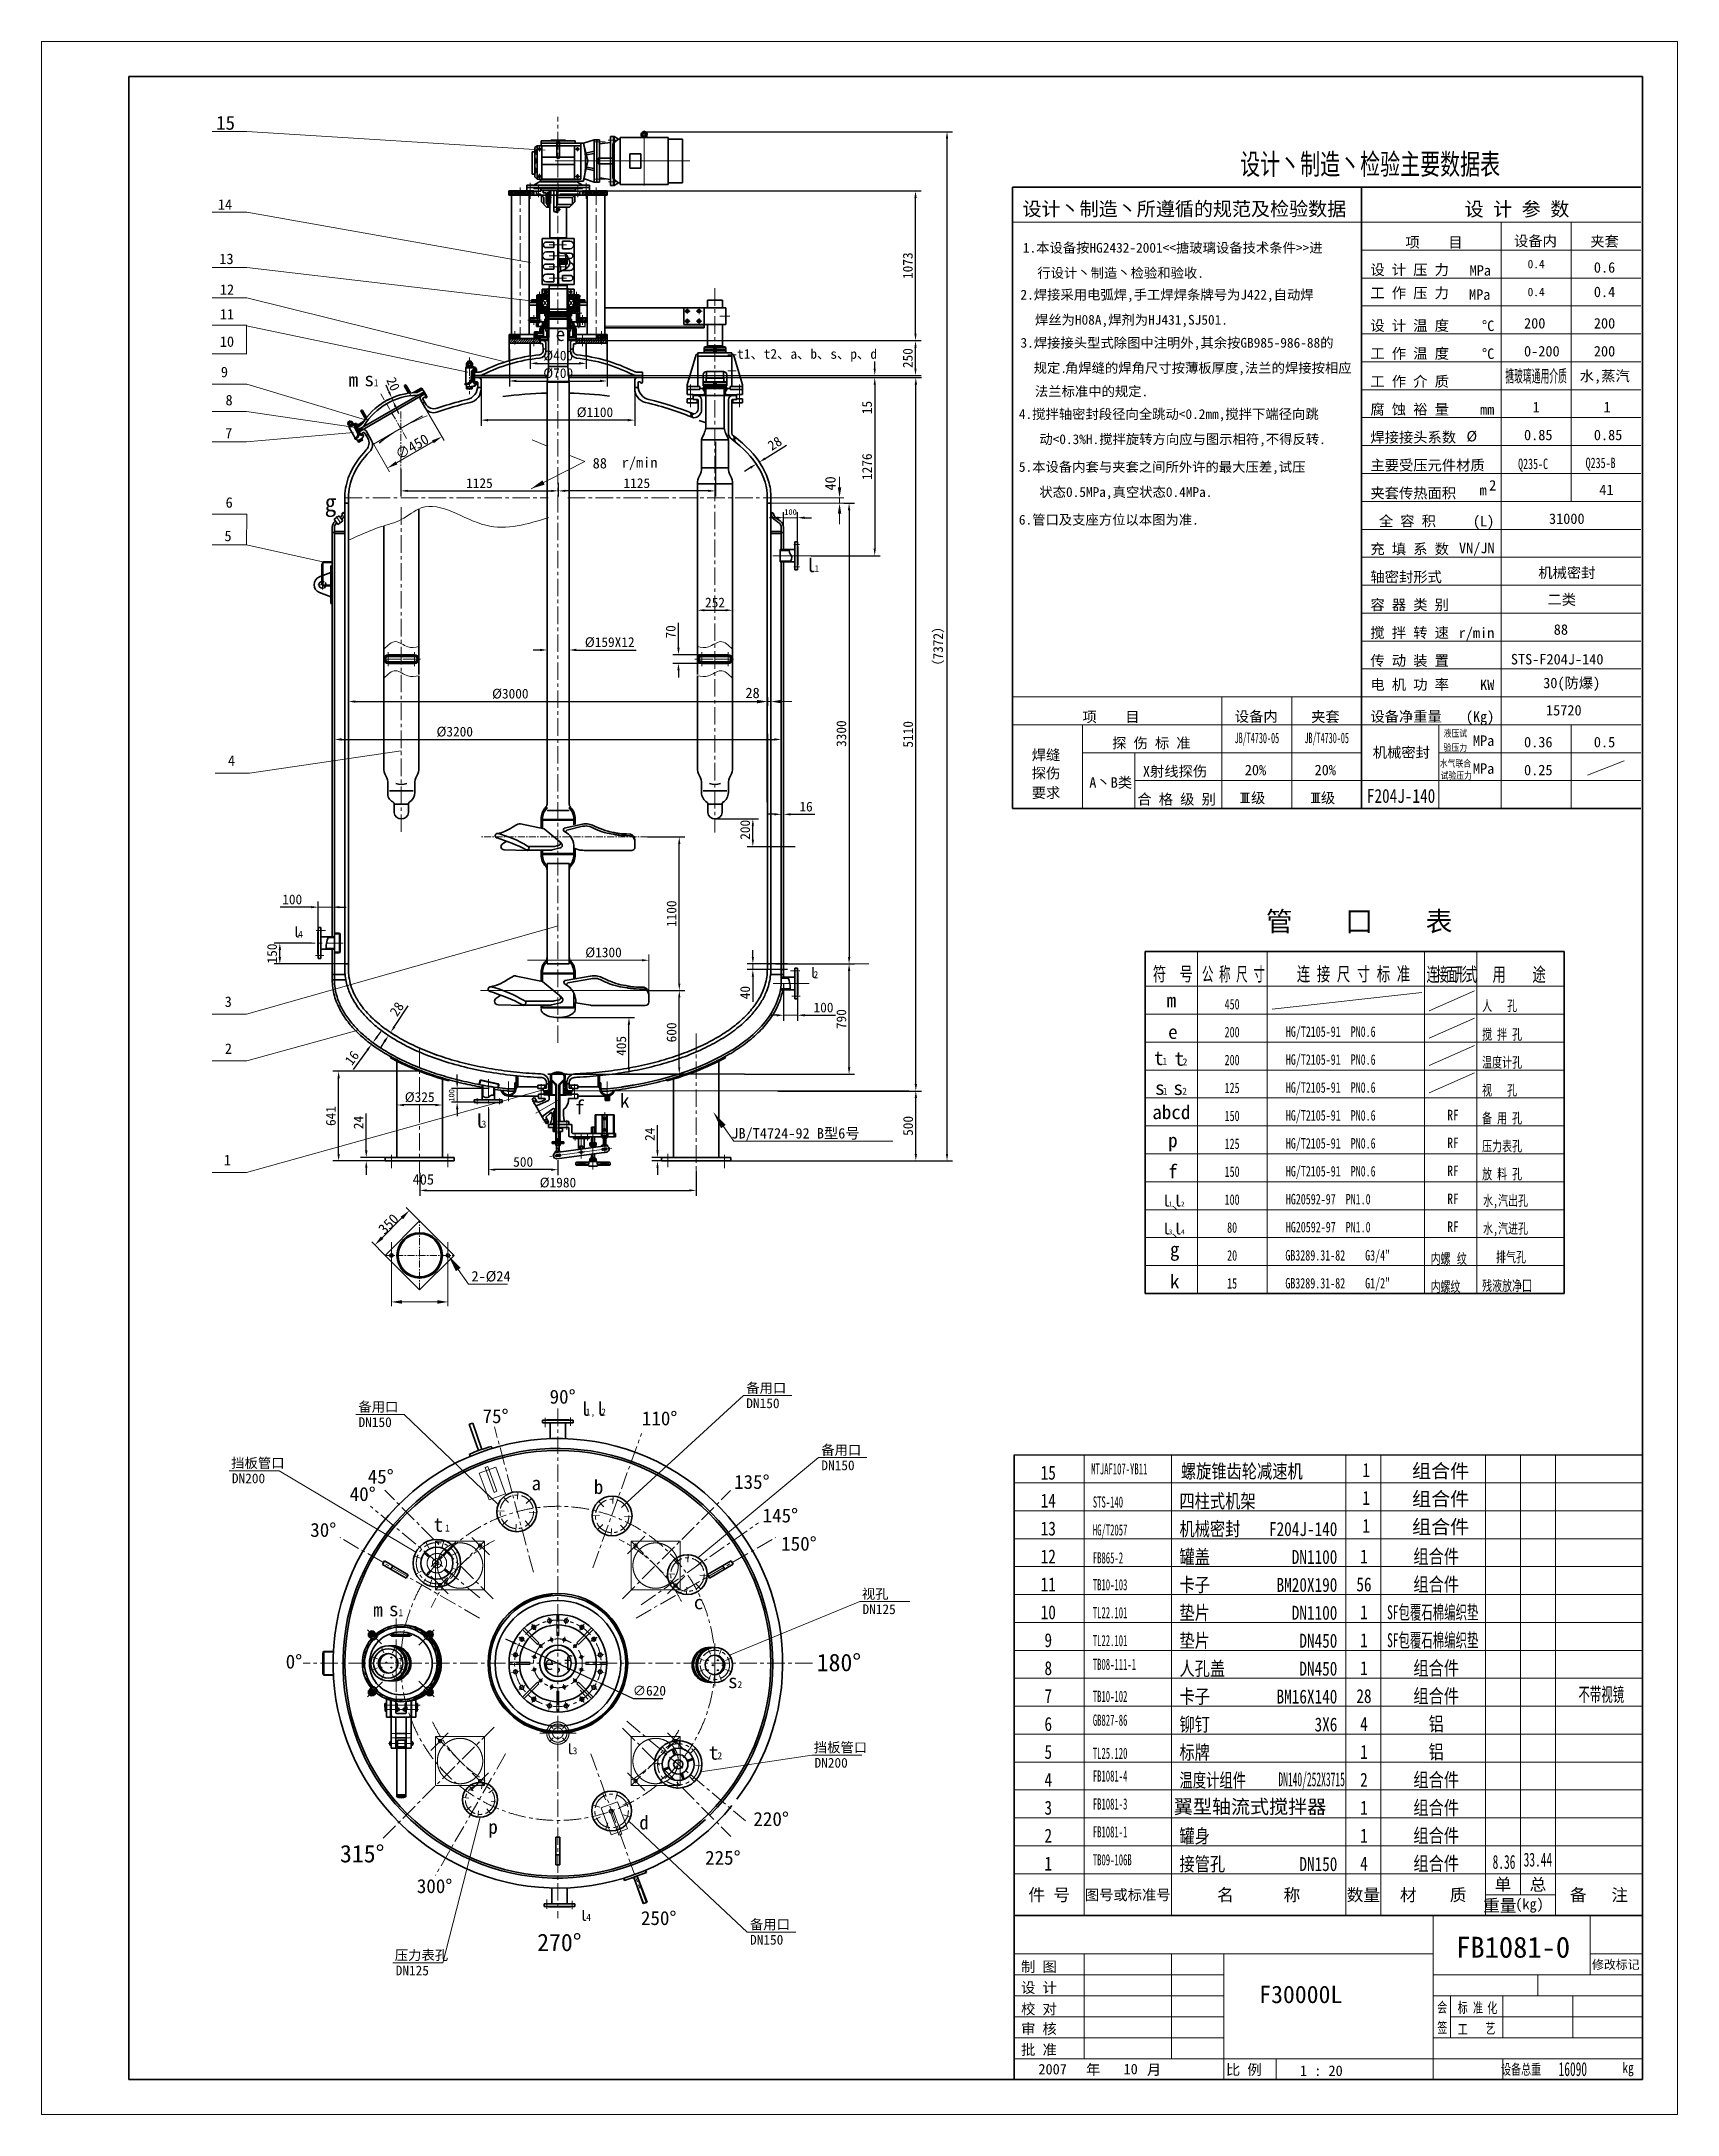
# Model space of a CAD drawing. Header units: millimetres. Extents: x 20551 to 32269, y 260 to 15110.
import ezdxf
from ezdxf.enums import TextEntityAlignment as Align

# ---------------------------------------------------------------- set-up
doc = ezdxf.new("R2010")
doc.units = ezdxf.units.MM
doc.header["$LTSCALE"] = 100
for name, pattern in [('CENTER', [2, 1.25, -0.25, 0.25, -0.25]), ('DASHED', [19.05, 12.7, -6.35]), ('PHANTOM', [63.5, 31.75, -6.35, 6.35, -6.35, 6.35, -6.35])]:
    doc.linetypes.add(name, pattern=pattern)
doc.layers.get('0').update_dxf_attribs({"color": 1, "lineweight": 35})
doc.layers.get('Defpoints').update_dxf_attribs({"lineweight": 18})
for name, color, linetype, lineweight in [('1', 1, 'Continuous', 35), ('16', 7, 'Continuous', 18), ('2', 2, 'DASHED', 18), ('3', 3, 'CENTER', 18), ('4', 4, 'PHANTOM', 18), ('border', 7, 'Continuous', 18), ('dim', 7, 'Continuous', 18)]:
    doc.layers.add(name, color=color, linetype=linetype, lineweight=lineweight)
doc.layers.add('mark', color=1, linetype='Continuous')
doc.layers.add('text', color=7, linetype='Continuous')
doc.styles.get("Standard").update_dxf_attribs({"font": ''})
doc.styles.get('Standard').set_extended_font_data('SimSun')
doc.dimstyles.new('ISO-25', dxfattribs={"dimtxt": 2.5, "dimasz": 2.5, "dimexe": 1.25, "dimexo": 0.625, "dimtad": 1, "dimdsep": 46, "dimtxsty": 'Standard', "dimcen": 2.5, "dimadec": 0, "dimazin": 0, "dimtfac": 1, "dimtmove": 0, "dimatfit": 3, "dimfxl": 1, "dimarcsym": 0})
doc.dimstyles.get("Standard").update_dxf_attribs({"dimtxt": 3.5, "dimasz": 4, "dimexe": 2, "dimexo": 0, "dimgap": 1, "dimtad": 1, "dimtoh": 1, "dimdec": 4, "dimzin": 0, "dimdsep": 46, "dimtxsty": 'Standard', "dimcen": 0, "dimadec": 0, "dimazin": 0, "dimtfac": 1, "dimtdec": 4, "dimtmove": 0, "dimatfit": 0, "dimfxl": 1, "dimtolj": 1, "dimtzin": 0, "dimarcsym": 0})
pattern_1 = [(45, (0, 0), (-5.6568542, 5.6568542), [])]
pattern_2 = [(45, (23828.575, 12076.2728), (-1.4142136, 1.4142136), [])]
pattern_3 = [(45, (18809.6308, 13311.0302), (-1.41421356, 1.41421356), [])]
pattern_4 = [(45, (18809.6308, 13311.0302), (-0.35355339, 0.35355339), []), (135, (18809.6308, 13311.0302), (-0.35355339, -0.35355339), [])]
pattern_5 = [(45, (0, -840), (-2.24506403, 2.24506403), []), (135, (0, -840), (-2.24506403, -2.24506403), [])]
pattern_6 = [(135, (48499.5152, -840), (2.24506403, 2.24506403), []), (45, (48499.5152, -840), (2.24506403, -2.24506403), [])]

msp = doc.modelspace()

# ---------------------------------------------------------------- texts
at = {"layer": '16', "lineweight": 18}
for s, height, p in [('t1、t2、a、b、s、p、d', 70, (25533.61516, 12837.18802)), ('28', 75, (25592.94047, 10406.18607)), (' 405', 75, (23158.62257, 6921.45947))]:
    msp.add_text(s, height=height, dxfattribs=at).set_placement(p)
msp.add_text('g', height=125, dxfattribs=at).set_placement((22621.52349, 11744.02605), align=Align.CENTER)
at = {"layer": '16'}
for s, height, p in [('l', 100, (24410.0393, 5265.77554)), ('l', 100, (24520.72696, 5265.77554)), ('1,', 50, (24449.17119, 5268.18399)), ('2', 50, (24559.85885, 5268.18399)), ('180°', 125, (26103.35879, 3435.95057)), ('l', 75, (24310.40863, 2841.78001)), ('3', 50, (24355.00654, 2840.83953)), ('315°', 125, (22689.13841, 2066.24239)), ('l', 75, (24407.98484, 1648.12684)), ('4', 50, (24452.58275, 1647.18635)), ('270°', 125, (24101.04384, 1430.66758))]:
    msp.add_text(s, height=height, dxfattribs=at).set_placement(p)
at = {"layer": '16', "insert": (30682.95651, 1533.79248), "char_height": 150, "attachment_point": 1}
msp.add_mtext('FB1081-0', dxfattribs=at)
at = {"layer": 'dim', "lineweight": 18}
msp.add_text('15', height=100, dxfattribs=at).set_placement((21869.41757, 14477.53979), align=Align.CENTER)
at = {"layer": 'dim'}
for s, height, width, p in [('设计丶制造丶检验主要数据表', 150, 0.7, (29136.24175, 14156.64003)), ('Q235-C', 75, 0.7, (31126.7356, 12047.10313)), ('Q235-B', 75, 0.7, (31610.58223, 12054.06679)), ('液压试', 50, 0.8, (30593.63461, 10129.27565)), ('水气联合', 50, 0.8, (30566.22223, 9913.84812)), ('验压力', 50, 0.8, (30593.63461, 10027.14191)), ('试验压力', 50, 0.8, (30571.96097, 9827.13979)), ('符  号', 100, 0.7, (28510.78792, 8379.96994)), ('公 称 尺 寸', 100, 0.6, (28862.6105, 8379.62665)), ('连 接 尺 寸 标 准', 100, 0.7, (29542.43985, 8380.40904)), ('连', 100, 0.6, (30470.85699, 8377.49316)), ('接', 100, 0.6, (30540.85699, 8377.49316)), ('面', 100, 0.6, (30610.85699, 8377.49316)), ('形', 100, 0.6, (30680.15103, 8379.0579)), ('式', 100, 0.6, (30750.85699, 8377.49316)), ('用    途', 100, 0.7, (30943.20255, 8376.85889)), ('人   孔', 75, 0.7, (30868.85892, 8165.75418)), ('HG/T2105-91  PN0.6', 75, 0.7, (29463.31555, 7979.89192)), ('搅 拌 孔', 75, 0.7, (30868.85892, 7960.26003)), ('HG/T2105-91  PN0.6', 75, 0.7, (29463.31555, 7779.89192)), ('温度计孔', 75, 0.7, (30868.85892, 7760.26003)), ('HG/T2105-91  PN0.6', 75, 0.7, (29463.31555, 7579.89192)), ('视   孔', 75, 0.7, (30868.85892, 7560.26003)), ('HG/T2105-91  PN0.6', 75, 0.7, (29463.31555, 7379.89192)), ('备 用 孔', 75, 0.7, (30868.85892, 7360.26003)), ('HG/T2105-91  PN0.6', 75, 0.7, (29463.31555, 7179.89192)), ('压力表孔', 75, 0.7, (30868.85892, 7160.26003)), ('HG/T2105-91  PN0.6', 75, 0.7, (29463.31555, 6979.89192)), ('放 料 孔', 75, 0.7, (30868.85892, 6960.26003)), ('HG20592-97  PN1.0', 75, 0.7, (29463.31555, 6779.89192)), ('水,汽出孔', 75, 0.7, (30875.73217, 6770.24782)), ('HG20592-97  PN1.0', 75, 0.7, (29463.31555, 6579.89192)), ('水,汽进孔', 75, 0.7, (30875.73217, 6570.24782)), ('GB3289.31-82    G3/4"', 75, 0.7, (29459.85492, 6377.64033)), ('内螺', 75, 0.7, (30499.72012, 6353.68442)), ('纹', 75, 0.7, (30688.39957, 6353.68442)), ('排气孔', 75, 0.7, (30968.30944, 6365.10775)), ('GB3289.31-82    G1/2"', 75, 0.7, (29459.85492, 6177.64033)), ('内螺纹', 75, 0.7, (30499.72012, 6153.68442)), ('残液放净囗', 75, 0.7, (30868.85892, 6160.26003)), ('MTJAF107-YB11', 80, 0.568182, (28069.32854, 4845.22673)), ('螺旋锥齿轮减速机', 100, 0.8, (28711.30998, 4818.67465)), ('1', 100, 0.8, (30011.46704, 4827.4318)), ('STS-140', 80, 0.568182, (28081.08791, 4608.04606)), ('四柱式机架', 100, 0.8, (28701.15728, 4604.98978)), ('1', 100, 0.8, (30011.46704, 4627.4318)), ('HG/T2057', 80, 0.568182, (28081.08791, 4408.04606)), ('机械密封', 100, 0.8, (28701.15728, 4404.98978)), ('1', 100, 0.8, (30011.46704, 4427.4318)), ('罐盖', 100, 0.8, (28701.15728, 4204.98978)), ('FB865-2', 80, 0.568182, (28081.08791, 4208.04606)), ('TB10-103', 80, 0.568182, (28081.08791, 4015.63084)), ('卡子', 100, 0.8, (28701.15728, 4004.98978)), ('TL22.101', 80, 0.568182, (28081.08791, 3815.63084)), ('垫片', 100, 0.8, (28701.15728, 3804.98978)), ('垫片', 100, 0.8, (28701.15728, 3604.98978)), ('TL22.101', 80, 0.568182, (28081.08791, 3615.63084)), ('TB08-111-1', 80, 0.568182, (28081.08791, 3445.22673)), ('人孔盖', 100, 0.8, (28701.15728, 3404.98978)), ('TB10-102', 80, 0.568182, (28081.08791, 3215.63084)), ('卡子', 100, 0.8, (28701.15728, 3204.98978)), ('GB827-86', 80, 0.568182, (28081.08791, 3045.22673)), ('铆钉', 100, 0.8, (28701.15728, 3004.98978)), ('TL25.120', 80, 0.568182, (28081.08791, 2808.04606)), ('标牌', 100, 0.8, (28701.15728, 2804.98978)), ('FB1081-4', 80, 0.568182, (28081.08791, 2645.22673)), ('温度计组件', 100, 0.7, (28701.15728, 2604.98978)), ('FB1081-3', 80, 0.568182, (28081.08791, 2445.22673)), ('FB1081-1', 80, 0.568182, (28081.08791, 2245.22673)), ('罐身', 100, 0.8, (28701.15728, 2204.98978)), ('TB09-106B', 80, 0.568182, (28081.08791, 2045.22673)), ('接管孔', 100, 0.8, (28701.15728, 2004.98978)), ('会', 75, 0.7, (30547.45248, 990.71014)), ('标', 75, 0.7, (30694.78178, 988.9194)), ('准', 75, 0.7, (30803.55164, 987.90901)), ('化', 75, 0.7, (30905.8882, 986.33254)), ('签', 75, 0.7, (30547.45248, 845.50128)), ('工', 75, 0.7, (30694.78178, 833.91624)), ('艺', 75, 0.7, (30892.5336, 840.34494))]:
    msp.add_text(s, height=height, dxfattribs=dict(at, width=width)).set_placement(p)
at = {"layer": 'dim', "lineweight": 18}
for s, height, p in [('14', 75, (21814.39044, 13905.04961)), ('l', 100, (26026.7719, 11308.72984)), ('1', 50, (26087.60693, 11308.72984)), ('l', 100, (23655.1157, 7328.71972)), ('3', 50, (23703.25339, 7330.19831)), ('JB/T4724-92 B型6号', 75, (25491.80614, 7251.72869)), ('2-%%c24', 75, (23630.94056, 6227.71284))]:
    msp.add_text(s, height=height, dxfattribs=at).set_placement(p)
at = {"layer": 'dim'}
for s, height, p in [('设计丶制造丶所遵循的规范及检验数据', 100, (27577.07892, 13861.05084)), ('设 计 参 数', 100, (30743.93236, 13859.42586)), ('1.本设备按HG2432-2001<<搪玻璃设备技术条件>>进', 70, (27580.06873, 13597.43077)), ('项    目', 75, (30320.11602, 13634.10199)), ('项    目', 75, (30320.11602, 13634.10199)), ('设备内', 75, (31097.73614, 13643.44577)), ('设备内', 75, (31097.73614, 13643.44577)), ('夹套', 75, (31644.1157, 13641.17139)), ('夹套', 75, (31644.1157, 13641.17139)), ('13', 75, (21824.88502, 13515.70172)), ('设 计 压 力', 75, (30068.98056, 13437.48654)), ('设 计 压 力', 75, (30068.98056, 13437.48654)), ('0.6', 75, (31669.25953, 13454.06679)), ('12', 75, (21828.87487, 13295.30135)), ('行设计丶制造丶检验和验收.', 70, (27683.45657, 13417.41778)), ('2.焊接采用电弧焊,手工焊焊条牌号为J422,自动焊', 70, (27562.83742, 13261.40846)), ('工 作 压 力', 75, (30068.98056, 13271.45236)), ('0.4', 75, (31669.25953, 13279.0208)), ('11', 75, (21828.87487, 13118.95368)), ('焊丝为H08A,焊剂为HJ431,SJ501.', 70, (27666.22526, 13081.39547)), ('设 计 温 度', 75, (30068.98056, 13037.48654)), ('200', 75, (31169.25953, 13054.06679)), ('200', 75, (31669.25953, 13054.06679)), ('10', 75, (21828.54353, 12922.66763)), ('3.焊接接头型式除图中注明外,其余按GB985-986-88的', 70, (27562.83742, 12916.77072)), ('工 作 温 度', 75, (30068.98056, 12837.48654)), ('0-200', 75, (31169.25953, 12854.06679)), ('200', 75, (31669.25953, 12854.06679)), ('9', 75, (21836.04353, 12705.20656)), ('规定.', 70, (27657.24046, 12736.75774)), ('角焊缝的焊角尺寸按薄板厚度,法兰的焊接按相应', 70, (27881.46196, 12736.75774)), ('m', 100, (22751.26332, 12636.59237)), ('s', 100, (22864.10578, 12640.61769)), ('1', 50, (22931.51578, 12640.61769)), ('法兰标准中的规定.', 70, (27666.22526, 12568.61632)), ('工 作 介 质', 75, (30068.98056, 12637.48654)), ('水,蒸汽', 75, (31568.51293, 12676.70682)), ('8', 75, (21869.08857, 12503.55054)), ('4.搅拌轴密封段径向全跳动<0.2mm,搅拌下端径向跳', 70, (27551.27994, 12406.15124)), ('腐 蚀 裕 量', 75, (30068.98056, 12437.48654)), ('1', 75, (31231.13029, 12454.06679)), ('1', 75, (31738.14287, 12454.06679)), ('7', 75, (21866.6739, 12266.15109)), ('0.85', 75, (31169.25953, 12254.06679)), ('0.85', 75, (31169.25953, 12254.06679)), ('0.8', 75, (31669.25953, 12254.06679)), ('0.85', 75, (31669.25953, 12254.06679)), ('动<0.3%H.搅拌旋转方向应与图示相符,不得反转.', 70, (27697.74604, 12226.13825)), ('焊接接头系数', 75, (30068.98056, 12237.48654)), ('88', 75, (24498.949, 12051.85522)), ('5.本设备内套与夹套之间所外许的最大压差,试压', 70, (27551.27994, 12027.66128)), ('主要受压元件材质', 75, (30068.98056, 12037.48654)), ('主要受压元件材质', 75, (30068.98056, 12037.48654)), ('状态0.5MPa,真空状态0.4MPa.', 70, (27697.74604, 11847.6483)), ('夹套传热面积', 75, (30068.98056, 11837.48654)), ('夹套传热面积', 75, (30068.98056, 11837.48654)), ('41', 75, (31708.27612, 11861.15715)), ('6', 75, (21870.0255, 11770.30755)), ('5', 75, (21861.69606, 11530.67632)), ('6.管口及支座方位以本图为准.', 70, (27551.27994, 11649.18028)), ('6.管口及支座方位以本图为准.', 70, (27551.27994, 11649.18028)), ('全 容 积', 75, (30129.77829, 11637.48654)), ('31000', 75, (31347.85437, 11654.14266)), ('充 填 系 数', 75, (30068.98056, 11437.48654)), ('充 填 系 数', 75, (30068.98056, 11437.48654)), ('轴密封形式', 75, (30068.98056, 11237.48654)), ('轴密封形式', 75, (30068.98056, 11237.48654)), ('机械密封', 75, (31271.5743, 11267.11202)), ('二类', 75, (31336.90408, 11075.00388)), ('容 器 类 别', 75, (30068.98056, 11037.48654)), ('容 器 类 别', 75, (30068.98056, 11037.48654)), ('搅 拌 转 速', 75, (30068.98056, 10837.48654)), ('搅 拌 转 速', 75, (30068.98056, 10837.48654)), ('88', 75, (31382.1204, 10860.3358)), ('传 动 装 置', 75, (30068.98056, 10637.48654)), ('传 动 装 置', 75, (30068.98056, 10637.48654)), ('STS-F204J-140', 75, (31074.8652, 10647.67572)), ('电 机 功 率', 75, (30068.98056, 10465.84876)), ('电 机 功 率', 75, (30068.98056, 10465.84876)), ('30(防爆)', 75, (31306.4191, 10477.73284)), ('项    目', 75, (28006.77237, 10234.6728)), ('项    目', 75, (28006.77237, 10234.6728)), ('设备内', 75, (29097.73614, 10237.52957)), ('设备内', 75, (29097.73614, 10237.52957)), ('夹套', 75, (29644.1157, 10235.2552)), ('夹套', 75, (29644.1157, 10235.2552)), ('设备净重量', 75, (30068.98056, 10237.48654)), ('设备净重量', 75, (30068.98056, 10237.48654)), ('15720', 75, (31326.50006, 10282.08665)), ('探 伤 标 准', 75, (28219.37866, 10046.96548)), ('探 伤 标 准', 75, (28219.37866, 10046.96548)), ('0.36', 75, (31169.25953, 10054.06679)), ('0.5', 75, (31669.25953, 10054.06679)), ('4', 75, (21886.51148, 9920.6799)), ('焊缝', 75, (27643.41986, 9962.07757)), ('焊缝', 75, (27643.41986, 9962.07757)), ('机械密封', 75, (30085.77886, 9979.88753)), ('探伤', 75, (27643.41986, 9831.14888)), ('探伤', 75, (27643.41986, 9831.14888)), ('A丶B类', 75, (28055.67413, 9764.64601)), ('A丶B类', 75, (28055.67413, 9764.64601)), ('X射线探伤', 75, (28439.6637, 9844.71858)), ('X射线探伤', 75, (28439.6637, 9844.71858)), ('20%', 75, (29169.25953, 9854.06679)), ('20%', 75, (29169.25953, 9854.06679)), ('20%', 75, (29669.25953, 9854.06679)), ('20%', 75, (29669.25953, 9854.06679)), ('0.25', 75, (31169.25953, 9854.06679)), ('要求', 75, (27643.41986, 9691.43823)), ('要求', 75, (27643.41986, 9691.43823)), ('合 格 级 别', 75, (28399.62583, 9644.69912)), ('I', 75, (29130.90308, 9654.06679)), ('I', 75, (29130.90308, 9654.06679)), ('I', 75, (29145.88308, 9654.06679)), ('I', 75, (29145.88308, 9654.06679)), ('I', 75, (29160.86308, 9654.06679)), ('I', 75, (29160.86308, 9654.06679)), ('级', 75, (29214.19953, 9654.06679)), ('级', 75, (29214.19953, 9654.06679)), ('I', 75, (29637.5331, 9654.06679)), ('I', 75, (29637.5331, 9654.06679)), ('I', 75, (29652.5131, 9654.06679)), ('I', 75, (29652.5131, 9654.06679)), ('I', 75, (29667.4931, 9654.06679)), ('I', 75, (29667.4931, 9654.06679)), ('级', 75, (29714.19953, 9654.06679)), ('级', 75, (29714.19953, 9654.06679)), ('l', 75, (22352.53566, 8692.44964)), ('管    囗    表', 140, (29321.19366, 8737.46538)), ('4', 50, (22389.22788, 8690.08515)), ('l', 75, (26052.04503, 8402.44964)), ('2', 50, (26080.58863, 8400.08515)), ('3', 75, (21863.27072, 8194.29637)), ('m', 100, (28609.82601, 8191.72672)), ('2', 75, (21864.43539, 7858.04384)), ('t', 100, (28519.30511, 7777.98571)), ('1', 50, (28580.00828, 7780.23433)), ('t', 100, (28666.08415, 7773.11314)), ('2', 50, (28723.95078, 7775.8501)), ('k', 100, (24694.5299, 7472.38008)), ('s', 100, (28527.26764, 7564.56631)), ('1', 50, (28581.96825, 7565.44901)), ('s', 100, (28658.3048, 7563.62221)), ('2', 50, (28721.09325, 7565.44901)), ('1', 75, (21857.43739, 7060.15388)), ('l', 80, (28579.28333, 6764.92919)), ('l', 80, (28661.90664, 6764.92865)), ('1', 35, (28622.97741, 6765.34669)), ('丶', 50, (28631.40519, 6727.62532)), ('2', 35, (28711.87435, 6765.34669)), ('l', 80, (28579.28333, 6564.92919)), ('3', 35, (28622.97741, 6565.34669)), ('丶', 50, (28631.40519, 6527.62532)), ('l', 80, (28661.90664, 6564.92865)), ('4', 35, (28711.87435, 6565.34669)), ('90%%d', 100, (24190.32288, 5352.45112)), ('75%%d', 100, (23710.12704, 5212.95752)), ('110%%d', 100, (24851.08335, 5197.36842)), ('组合件', 100, (30367.30729, 4819.94456)), ('40%%d', 100, (22758.79059, 4654.93167)), ('45%%d', 100, (22887.66297, 4780.44715)), ('a', 100, (24061.19484, 4732.28043)), ('b', 100, (24507.14951, 4705.4898)), ('135%%d', 100, (25511.62599, 4741.88836)), ('145%%d', 100, (25715.77224, 4501.57053)), ('组合件', 100, (30367.30729, 4619.94456)), ('30%%D', 100, (22476.20912, 4398.15546)), ('t', 100, (23359.55774, 4434.97924)), ('1', 50, (23442.00182, 4436.5967)), ('组合件', 100, (30367.30729, 4419.94456)), ('150%%D', 100, (25848.82738, 4299.51917)), ('m', 100, (22927.29512, 3826.12634)), ('s', 100, (23040.13759, 3830.15166)), ('1', 50, (23107.54759, 3830.15166)), ('c', 100, (25223.08588, 3879.45367)), ('0%%d', 100, (22300.29235, 3454.78109)), ('e,f', 100, (24152.71444, 3445.43017)), ('s', 100, (25468.65027, 3314.75459)), ('2', 50, (25536.06027, 3314.75459)), ('t', 100, (25331.22911, 2802.13936)), ('2', 50, (25391.86482, 2805.41765)), ('翼型轴流式搅拌器 ', 100, (28661.4317, 2415.64021)), ('d', 100, (24832.65413, 2302.20018)), ('220%%D', 100, (25650.05083, 2327.33631)), ('p', 100, (23751.68441, 2271.45293)), ('225%%d', 100, (25304.19436, 2049.8005)), ('300%%d', 100, (23239.47293, 1846.55128)), ('250%%d', 100, (24844.5499, 1617.58885)), ('制 图', 75, (27567.15975, 1282.1722)), ('修改标记', 62.5, (31655.78401, 1302.98736)), ('设 计', 75, (27567.15975, 1132.08483)), ('校 对', 75, (27567.15975, 979.08079)), ('审 核', 75, (27567.15975, 836.78519)), ('批 准', 75, (27567.15975, 687.20185)), ('2007', 75, (27691.07396, 547.74224)), ('年', 75, (28031.85789, 545.19004)), ('10', 75, (28300.95923, 548.73649)), ('月', 75, (28468.19627, 544.53367)), ('比 例', 75, (29034.50094, 543.84307)), ('1 : 20', 75, (29564.54817, 536.62125))]:
    msp.add_text(s, height=height, dxfattribs=at).set_placement(p)
for s, height, p in [('0.4', 60, (31255.82101, 13515.42885)), ('0.4', 60, (31255.82101, 13315.42885)), ('abcd', 100, (28643.13407, 7442.00594)), ('单', 87.5, (31018.58791, 1910.22673)), ('总', 87.5, (31268.58791, 1910.22673)), ('件 号', 87.5, (27768.58791, 1835.22673)), ('图号或标准号', 75, (28331.08791, 1835.22673)), ('名      称', 87.5, (29268.58791, 1835.22673)), ('数量', 87.5, (30018.58791, 1835.22673)), ('材    质', 87.5, (30518.58791, 1835.22673)), ('重量', 87.5, (30995.67908, 1760.22673)), ('(kg)', 75, (31208.63677, 1760.22673)), ('备   注', 87.5, (31706.08791, 1835.22673))]:
    msp.add_text(s, height=height, dxfattribs=at).set_placement(p, align=Align.MIDDLE)
for s, p in [('MPa', (30932.73365, 13432.47414)), ('MPa', (30928.36, 13259.58894)), ('%%dC', (30956.37431, 13036.12435)), ('%%dC', (30956.37431, 13036.12435)), ('%%dC', (30956.37431, 12836.12435)), ('%%dC', (30956.37431, 12836.12435)), ('mm', (30956.37431, 12436.12435)), ('mm', (30956.37431, 12436.12435)), ('%%c', (30832.89031, 12245.38596)), ('r/min', (24962.41278, 12056.3029)), ('m', (30901.77963, 11859.46543)), ('m', (30901.77963, 11859.46543)), ('2', (30970.24348, 11893.4863)), ('2', (30970.24348, 11893.4863)), ('(L)', (30956.37431, 11636.12435)), ('(L)', (30956.37431, 11636.12435)), ('VN/JN', (30958.58331, 11444.34926)), ('VN/JN', (30958.58331, 11444.34926)), ('r/min', (30956.37431, 10836.12435)), ('r/min', (30956.37431, 10836.12435)), ('KW', (30956.37431, 10464.48657)), ('KW', (30956.37431, 10464.48657)), ('(Kg)', (30956.37431, 10236.12435)), ('(Kg)', (30956.37431, 10236.12435)), ('MPa', (30956.37431, 10064.24668)), ('MPa', (30956.37431, 10064.24668)), ('MPa', (30956.37431, 9864.24668)), ('MPa', (30956.37431, 9864.24668))]:
    msp.add_text(s, height=75, dxfattribs=at).set_placement(p, align=Align.RIGHT)
for s, p in [('e', (24268.1016, 12964.28926)), ('e', (28654.23075, 7965.44901)), ('f', (24406.44686, 7426.13934)), ('p', (28654.23075, 7189.18319)), ('f', (28654.23075, 6965.44901)), ('g', (28667.28571, 6407.82437)), ('k', (28667.28571, 6177.80182))]:
    msp.add_text(s, height=100, dxfattribs=at).set_placement(p, align=Align.CENTER)
for s, height, width, p in [('搪玻璃通用介质', 90, 0.5, (31255.82101, 12715.42885)), ('JB/T4730-05', 75, 0.516129, (29255.82101, 10115.42885)), ('JB/T4730-05', 75, 0.516129, (29755.82101, 10115.42885)), ('33.44', 100, 0.6, (31268.58791, 2085.22673)), ('设备总重', 75, 0.7, (31147.85284, 585.22673)), ('16090', 100, 0.6, (31518.58791, 585.22673)), ('kg', 75, 0.8, (31914.20809, 585.22673))]:
    msp.add_text(s, height=height, dxfattribs=dict(at, width=width)).set_placement(p, align=Align.MIDDLE)
msp.add_text('∅450', height=75, rotation=30, dxfattribs=at).set_placement((23113.39777, 12111.34931))
at = {"layer": 'dim', "lineweight": 18}
for s, rotation, p in [(' 40', 90, (26238.70158, 11842.25703)), (' 350', 45, (22972.50102, 6523.38227))]:
    msp.add_text(s, height=75, rotation=rotation, dxfattribs=at).set_placement(p)
at = {"layer": 'dim'}
for s, width, p in [('F204J-140', 0.8, (30533.3706, 9655.82253)), ('F204J-140', 0.8, (29832.30436, 4404.44098)), ('DN1100', 0.8, (29832.30436, 4204.44098)), ('BM20X190', 0.8, (29832.30436, 4004.44098)), ('DN1100', 0.8, (29832.30436, 3804.44098)), ('DN450', 0.8, (29832.30436, 3604.44098)), ('DN450', 0.8, (29832.30436, 3404.44098)), ('BM16X140', 0.8, (29832.30436, 3204.44098)), ('3X6', 0.8, (29832.30436, 3004.44098)), ('DN140/252X3715', 0.5, (29886.09858, 2611.61973)), ('DN150', 0.8, (29832.30436, 2004.44098))]:
    msp.add_text(s, height=100, dxfattribs=dict(at, width=width)).set_placement(p, align=Align.RIGHT)
for s, height, width, p in [('450', 75, 0.7, (29078.51668, 8176.90825)), ('200', 75, 0.7, (29078.51668, 7976.90825)), ('200', 75, 0.7, (29078.51668, 7776.90825)), ('125', 75, 0.7, (29078.51668, 7576.90825)), ('150', 75, 0.7, (29078.51668, 7376.90825)), ('RF', 75, 0.8, (30660.67886, 7382.74006)), ('125', 75, 0.7, (29078.51668, 7176.90825)), ('RF', 75, 0.8, (30660.67886, 7182.74006)), ('150', 75, 0.7, (29078.51668, 6976.90825)), ('RF', 75, 0.8, (30660.67886, 6982.74006)), ('100', 75, 0.7, (29078.51668, 6776.90825)), ('RF', 75, 0.8, (30660.67886, 6782.74006)), ('80', 75, 0.7, (29078.51668, 6576.90825)), ('RF', 75, 0.8, (30660.67886, 6582.74006)), ('20', 75, 0.7, (29078.51668, 6376.90825)), ('15', 75, 0.7, (29078.51668, 6176.90825)), ('15', 100, 0.8, (27761.88297, 4808.04606)), ('14', 100, 0.8, (27761.88297, 4608.04606)), ('13', 100, 0.8, (27761.88297, 4408.04606)), ('12', 100, 0.8, (27761.88297, 4208.04606)), ('组合件', 100, 0.8, (30540.37791, 4208.04606)), ('1', 100, 0.8, (30022.81513, 4208.04606)), ('11', 100, 0.8, (27761.88297, 4008.04606)), ('56', 100, 0.8, (30022.81513, 4008.04606)), ('组合件', 100, 0.8, (30540.37791, 4008.04606)), ('10', 100, 0.8, (27761.88297, 3808.04606)), ('1', 100, 0.8, (30022.81513, 3808.04606)), ('SF包覆石棉编织垫', 100, 0.6, (30515.74253, 3808.03408)), ('SF包覆石棉编织垫', 100, 0.6, (30515.74253, 3608.03408)), ('9', 100, 0.8, (27761.88297, 3608.04606)), ('1', 100, 0.8, (30022.81513, 3608.04606)), ('8', 100, 0.8, (27761.88297, 3408.04606)), ('1', 100, 0.8, (30022.81513, 3408.04606)), ('组合件', 100, 0.8, (30540.37791, 3408.04606)), ('7', 100, 0.8, (27761.88297, 3208.04606)), ('28', 100, 0.8, (30022.81513, 3208.04606)), ('组合件', 100, 0.8, (30540.37791, 3208.04606)), ('不带视镜', 100, 0.6, (31722.58534, 3219.16623)), ('铝', 100, 0.8, (30540.37791, 3008.04606)), ('6', 100, 0.8, (27761.88297, 3008.04606)), ('4', 100, 0.8, (30022.81513, 3008.04606)), ('5', 100, 0.8, (27761.88297, 2808.04606)), ('1', 100, 0.8, (30022.81513, 2808.04606)), ('铝', 100, 0.8, (30540.37791, 2808.04606)), ('4', 100, 0.8, (27761.88297, 2608.04606)), ('2', 100, 0.8, (30022.81513, 2608.04606)), ('组合件', 100, 0.8, (30540.37791, 2608.04606)), ('3', 100, 0.8, (27761.88297, 2408.04606)), ('1', 100, 0.8, (30022.81513, 2408.04606)), ('组合件', 100, 0.8, (30540.37791, 2408.04606)), ('2', 100, 0.8, (27761.88297, 2208.04606)), ('1', 100, 0.8, (30022.81513, 2208.04606)), ('组合件', 100, 0.8, (30540.37791, 2208.04606)), ('1', 100, 0.8, (27761.88297, 2008.04606)), ('4', 100, 0.8, (30022.81513, 2008.04606)), ('组合件', 100, 0.8, (30540.37791, 2008.04606)), ('8.36', 100, 0.6, (31025.86187, 2019.98044))]:
    msp.add_text(s, height=height, dxfattribs=dict(at, width=width)).set_placement(p, align=Align.CENTER)
for s, insert, char_height, attachment_point in [('%%c1300', (24576.57492, 8583.69807), 70, 5), ('F30000L', (29272.5456, 1183.40737), 125, 1)]:
    msp.add_mtext(s, dxfattribs=dict(at, insert=insert, char_height=char_height, attachment_point=attachment_point))
at = {"layer": 'mark', "color": 7}
for s, p in [('备用口', (25598.21863, 5430.17667)), ('备用口', (22820.79483, 5295.07581)), ('DN150', (25599.321, 5320.17667)), ('DN150', (22821.89719, 5185.07581)), ('备用口', (26135.69377, 4985.80546)), ('挡板管口', (21910.00771, 4892.42457)), ('DN150', (26136.79614, 4875.80546)), ('DN200', (21914.96834, 4782.42457)), ('视孔', (26426.96053, 3954.82006)), ('DN125', (26431.36998, 3844.82006)), ('挡板管口', (26082.71132, 2855.057)), ('DN200', (26087.67195, 2745.057)), ('备用口', (25624.97211, 1587.32828)), ('DN150', (25626.07447, 1477.32828)), ('压力表孔', (23081.50391, 1367.13625)), ('DN125', (23088.11809, 1257.13625))]:
    msp.add_text(s, height=70, dxfattribs=at).set_placement(p)

# ---------------------------------------------------------------- blocks, each defined once
blk = doc.blocks.new('*D58')
at = {"layer": 'Defpoints', "color": 0}
for p in [(23260, 7006), (25240, 7022), (25240, 6880)]:
    blk.add_point(p, dxfattribs=at)
at = {"layer": 'dim', "color": 0, "lineweight": -2}
for p, q in [((23260, 7006), (23260, 6840)), ((25240, 7022), (25240, 6840)), ((23310, 6880), (25190, 6880))]:
    blk.add_line(p, q, dxfattribs=at)
at = {"layer": 'dim', "color": 0}
for points in [[(23310, 6888), (23310, 6872), (23260, 6880)], [(25190, 6888), (25190, 6872), (25240, 6880)]]:
    blk.add_solid(points, dxfattribs=at)
at = {"layer": 'dim', "color": 0, "insert": (24250, 6935), "char_height": 70, "attachment_point": 5}
blk.add_mtext('%%c1980', dxfattribs=at)
blk = doc.blocks.new('*D59')
at = {"layer": 'Defpoints', "color": 0}
for p in [(22679, 7733), (23259, 7733), (23029, 7092)]:
    blk.add_point(p, dxfattribs=at)
at = {"layer": 'dim', "color": 0, "lineweight": -2}
for p, q in [((23259, 7733), (22639, 7733)), ((22679, 7142), (22679, 7683)), ((23029, 7092), (22639, 7092))]:
    blk.add_line(p, q, dxfattribs=at)
at = {"layer": 'dim', "color": 0}
for points in [[(22671, 7683), (22688, 7683), (22679, 7733)], [(22671, 7142), (22688, 7142), (22679, 7092)]]:
    blk.add_solid(points, dxfattribs=at)
at = {"layer": 'dim', "color": 0, "insert": (22624, 7413), "char_height": 70, "attachment_point": 5, "rotation": 90}
blk.add_mtext('641', dxfattribs=at)
blk = doc.blocks.new('*D60')
at = {"layer": 'Defpoints', "color": 0}
for p in [(23097, 7494), (23097, 7492), (23422, 7494)]:
    blk.add_point(p, dxfattribs=at)
at = {"layer": 'dim', "color": 0, "lineweight": -2}
for p, q in [((23097, 7494), (23097, 7452)), ((23372, 7492), (23147, 7492)), ((23422, 7494), (23422, 7452))]:
    blk.add_line(p, q, dxfattribs=at)
at = {"layer": 'dim', "color": 0}
for points in [[(23147, 7500), (23147, 7483), (23097, 7492)], [(23372, 7500), (23372, 7483), (23422, 7492)]]:
    blk.add_solid(points, dxfattribs=at)
at = {"layer": 'dim', "color": 0, "insert": (23260, 7547), "char_height": 70, "attachment_point": 5}
blk.add_mtext('%%c325', dxfattribs=at)
blk = doc.blocks.new('*D61')
at = {"layer": 'Defpoints', "color": 0}
for p in [(22877, 7116), (23012, 7116), (23012, 7092)]:
    blk.add_point(p, dxfattribs=at)
at = {"layer": 'dim', "color": 0, "lineweight": -2}
for p, q in [((22877, 7166), (22877, 7431)), ((23012, 7116), (22837, 7116)), ((23012, 7092), (22837, 7092)), ((22877, 7042), (22877, 6992))]:
    blk.add_line(p, q, dxfattribs=at)
at = {"layer": 'dim', "color": 0}
for points in [[(22869, 7166), (22886, 7166), (22877, 7116)], [(22869, 7042), (22886, 7042), (22877, 7092)]]:
    blk.add_solid(points, dxfattribs=at)
at = {"layer": 'dim', "color": 0, "insert": (22822, 7366), "char_height": 70, "attachment_point": 5, "rotation": 90}
blk.add_mtext('24', dxfattribs=at)
blk = doc.blocks.new('*D62')
at = {"layer": 'Defpoints', "color": 0}
for p in [(23752, 7464), (23752, 7029), (24250, 7097)]:
    blk.add_point(p, dxfattribs=at)
at = {"layer": 'dim', "color": 0, "lineweight": -2}
for p, q in [((23752, 7464), (23752, 6989)), ((24200, 7029), (23802, 7029)), ((24250, 7097), (24250, 6989))]:
    blk.add_line(p, q, dxfattribs=at)
at = {"layer": 'dim', "color": 0}
for points in [[(23802, 7037), (23802, 7020), (23752, 7029)], [(24200, 7037), (24200, 7020), (24250, 7029)]]:
    blk.add_solid(points, dxfattribs=at)
at = {"layer": 'dim', "color": 0, "insert": (24001, 7084), "char_height": 70, "attachment_point": 5}
blk.add_mtext('500', dxfattribs=at)
blk = doc.blocks.new('*D63')
at = {"layer": 'Defpoints', "color": 0}
for p in [(22650, 10110), (25850, 10110), (25850, 10110)]:
    blk.add_point(p, dxfattribs=at)
at = {"layer": 'dim', "color": 0, "lineweight": -2}
for p, q in [((22650, 10110), (22650, 10150)), ((22700, 10110), (25800, 10110)), ((25850, 10110), (25850, 10070))]:
    blk.add_line(p, q, dxfattribs=at)
at = {"layer": 'dim', "color": 0}
for points in [[(22700, 10119), (22700, 10102), (22650, 10110)], [(25800, 10119), (25800, 10102), (25850, 10110)]]:
    blk.add_solid(points, dxfattribs=at)
at = {"layer": 'dim', "color": 0, "insert": (23511, 10165), "char_height": 70, "attachment_point": 5}
blk.add_mtext('%%c3200', dxfattribs=at)
blk = doc.blocks.new('_Closed')
at = {"color": 0, "linetype": 'ByBlock', "lineweight": -2}
for p, q in [((-1, 0.17), (0, 0)), ((-1, 0.17), (-1, -0.17)), ((0, 0), (-1, -0.17)), ((0, 0), (-1, 0))]:
    blk.add_line(p, q, dxfattribs=at)
blk = doc.blocks.new('*D64')
at = {"layer": 'Defpoints', "color": 0}
for p in [(25866, 9574), (25850, 9470), (25866, 9470)]:
    blk.add_point(p, dxfattribs=at)
at = {"layer": 'dim', "color": 0, "lineweight": -2}
for p, q in [((25800, 9574), (25750, 9574)), ((25850, 9470), (25850, 9614)), ((25866, 9470), (25866, 9614)), ((25916, 9574), (26089, 9574))]:
    blk.add_line(p, q, dxfattribs=at)
at = {"layer": 'dim', "color": 0}
for points in [[(25800, 9582), (25800, 9566), (25850, 9574)], [(25916, 9582), (25916, 9566), (25866, 9574)]]:
    blk.add_solid(points, dxfattribs=at)
at = {"layer": 'dim', "color": 0, "insert": (26027, 9629), "char_height": 70, "attachment_point": 5}
blk.add_mtext('16', dxfattribs=at)
blk = doc.blocks.new('*D65')
at = {"layer": 'Defpoints', "color": 0}
for p in [(24963, 7116), (24992, 7116), (24992, 7092)]:
    blk.add_point(p, dxfattribs=at)
at = {"layer": 'dim', "color": 0, "lineweight": -2}
for p, q in [((24963, 7166), (24963, 7347)), ((24992, 7116), (24923, 7116)), ((24992, 7092), (24923, 7092)), ((24963, 7042), (24963, 6992))]:
    blk.add_line(p, q, dxfattribs=at)
at = {"layer": 'dim', "color": 0}
for points in [[(24955, 7166), (24971, 7166), (24963, 7116)], [(24955, 7042), (24971, 7042), (24963, 7092)]]:
    blk.add_solid(points, dxfattribs=at)
at = {"layer": 'dim', "color": 0, "insert": (24908, 7282), "char_height": 70, "attachment_point": 5, "rotation": 90}
blk.add_mtext('24', dxfattribs=at)
blk = doc.blocks.new('*D66')
at = {"layer": 'Defpoints', "color": 0}
for p in [(24841, 12702), (26813, 12702), (26361, 7592)]:
    blk.add_point(p, dxfattribs=at)
at = {"layer": 'dim', "color": 0, "lineweight": -2}
for p, q in [((24841, 12702), (26853, 12702)), ((26813, 7642), (26813, 12652)), ((26361, 7592), (26853, 7592))]:
    blk.add_line(p, q, dxfattribs=at)
at = {"layer": 'dim', "color": 0}
for points in [[(26805, 12652), (26822, 12652), (26813, 12702)], [(26805, 7642), (26822, 7642), (26813, 7592)]]:
    blk.add_solid(points, dxfattribs=at)
at = {"layer": 'dim', "color": 0, "insert": (26758, 10147), "char_height": 70, "attachment_point": 5, "rotation": 90}
blk.add_mtext('5110', dxfattribs=at)
blk = doc.blocks.new('*D67')
at = {"layer": 'Defpoints', "color": 0}
for p in [(23700, 12632), (24800, 12659), (23700, 12398)]:
    blk.add_point(p, dxfattribs=at)
at = {"layer": 'dim', "color": 0, "lineweight": -2}
for p, q in [((23700, 12632), (23700, 12358)), ((24800, 12659), (24800, 12358)), ((24750, 12398), (23750, 12398))]:
    blk.add_line(p, q, dxfattribs=at)
at = {"layer": 'dim', "color": 0}
for points in [[(23750, 12406), (23750, 12389), (23700, 12398)], [(24750, 12406), (24750, 12389), (24800, 12398)]]:
    blk.add_solid(points, dxfattribs=at)
at = {"layer": 'dim', "color": 0, "insert": (24515, 12453), "char_height": 70, "attachment_point": 5}
blk.add_mtext('%%c1100', dxfattribs=at)
blk = doc.blocks.new('*D68')
at = {"layer": 'Defpoints', "color": 0}
for p in [(24743, 12702), (24744, 12717), (26519, 12717)]:
    blk.add_point(p, dxfattribs=at)
at = {"layer": 'dim', "color": 0, "lineweight": -2}
for p, q in [((26519, 12767), (26519, 12817)), ((24743, 12702), (26559, 12702)), ((24744, 12717), (26559, 12717)), ((26519, 12652), (26519, 12427))]:
    blk.add_line(p, q, dxfattribs=at)
at = {"layer": 'dim', "color": 0}
for points in [[(26511, 12767), (26527, 12767), (26519, 12717)], [(26511, 12652), (26527, 12652), (26519, 12702)]]:
    blk.add_solid(points, dxfattribs=at)
at = {"layer": 'dim', "color": 0, "insert": (26464, 12488), "char_height": 70, "attachment_point": 5, "rotation": 90}
blk.add_mtext('15', dxfattribs=at)
blk = doc.blocks.new('*D69')
at = {"layer": 'Defpoints', "color": 0}
for p in [(24391, 12967), (26811, 12967), (26519, 12717)]:
    blk.add_point(p, dxfattribs=at)
at = {"layer": 'dim', "color": 0, "lineweight": -2}
for p, q in [((24391, 12967), (26851, 12967)), ((26811, 12767), (26811, 12917)), ((26519, 12717), (26851, 12717))]:
    blk.add_line(p, q, dxfattribs=at)
at = {"layer": 'dim', "color": 0}
for points in [[(26803, 12917), (26819, 12917), (26811, 12967)], [(26803, 12767), (26819, 12767), (26811, 12717)]]:
    blk.add_solid(points, dxfattribs=at)
at = {"layer": 'dim', "color": 0, "insert": (26756, 12842), "char_height": 70, "attachment_point": 5, "rotation": 90}
blk.add_mtext('250', dxfattribs=at)
blk = doc.blocks.new('*D70')
at = {"layer": 'Defpoints', "color": 0}
for p in [(24775, 12702), (26063, 11426), (26519, 11426)]:
    blk.add_point(p, dxfattribs=at)
at = {"layer": 'dim', "color": 0, "lineweight": -2}
for p, q in [((24775, 12702), (26559, 12702)), ((26519, 12652), (26519, 11476)), ((26063, 11426), (26559, 11426))]:
    blk.add_line(p, q, dxfattribs=at)
at = {"layer": 'dim', "color": 0}
for points in [[(26511, 12652), (26527, 12652), (26519, 12702)], [(26511, 11476), (26527, 11476), (26519, 11426)]]:
    blk.add_solid(points, dxfattribs=at)
at = {"layer": 'dim', "color": 0, "insert": (26464, 12064), "char_height": 70, "attachment_point": 5, "rotation": 90}
blk.add_mtext('1276', dxfattribs=at)
blk = doc.blocks.new('A$C62093F27')
for p, q in [((0, 33), (0, 56)), ((50, 56), (0, 56)), ((50, 33), (0, 33)), ((50, 50), (50, 56)), ((100, 50), (50, 50)), ((50, 30), (50, 33)), ((50, 30), (100, 30)), ((100, 30), (100, 50)), ((350, 30), (350, 50)), ((350, 50), (400, 50)), ((400, 30), (350, 30)), ((400, 56), (450, 56)), ((400, 50), (400, 56)), ((400, 30), (400, 33)), ((400, 33), (450, 33)), ((450, 33), (450, 56))]:
    blk.add_line(p, q)
at = {"layer": '3'}
for p, q in [((25, 63), (25, 24)), ((225, 82), (225, 0)), ((425, 63), (425, 24))]:
    blk.add_line(p, q, dxfattribs=at)
blk = doc.blocks.new('*D79')
at = {"layer": 'Defpoints', "color": 0}
for p in [(25249, 11080, -1), (25501, 11080, -1), (25501, 11036)]:
    blk.add_point(p, dxfattribs=at)
at = {"layer": 'dim', "color": 0, "lineweight": -2}
for p, q in [((25249, 11080), (25249, 10996)), ((25299, 11036), (25451, 11036)), ((25501, 11080), (25501, 10996))]:
    blk.add_line(p, q, dxfattribs=at)
at = {"layer": 'dim', "color": 0}
for points in [[(25299, 11044), (25299, 11028), (25249, 11036)], [(25451, 11044), (25451, 11028), (25501, 11036)]]:
    blk.add_solid(points, dxfattribs=at)
at = {"layer": 'dim', "color": 0, "insert": (25375, 11091), "char_height": 70, "attachment_point": 5}
blk.add_mtext('252', dxfattribs=at)
blk = doc.blocks.new('*D80')
at = {"layer": 'Defpoints', "color": 0}
for p in [(24892, 8312), (25119, 8312), (24317, 7712)]:
    blk.add_point(p, dxfattribs=at)
at = {"layer": 'dim', "color": 0, "lineweight": -2}
for p, q in [((24892, 8312), (25159, 8312)), ((25119, 7762), (25119, 8262)), ((24317, 7712), (25159, 7712))]:
    blk.add_line(p, q, dxfattribs=at)
at = {"layer": 'dim', "color": 0}
for points in [[(25111, 8262), (25127, 8262), (25119, 8312)], [(25111, 7762), (25127, 7762), (25119, 7712)]]:
    blk.add_solid(points, dxfattribs=at)
at = {"layer": 'dim', "color": 0, "insert": (25064, 8012), "char_height": 70, "attachment_point": 5, "rotation": 90}
blk.add_mtext('600', dxfattribs=at)
blk = doc.blocks.new('*D81')
at = {"layer": 'Defpoints', "color": 0}
for p in [(25808, 8502), (26335, 8502), (25586, 7712)]:
    blk.add_point(p, dxfattribs=at)
at = {"layer": 'dim', "color": 0, "lineweight": -2}
for p, q in [((25808, 8502), (26375, 8502)), ((26335, 7762), (26335, 8452)), ((25586, 7712), (26375, 7712))]:
    blk.add_line(p, q, dxfattribs=at)
at = {"layer": 'dim', "color": 0}
for points in [[(26327, 8452), (26344, 8452), (26335, 8502)], [(26327, 7762), (26344, 7762), (26335, 7712)]]:
    blk.add_solid(points, dxfattribs=at)
at = {"layer": 'dim', "color": 0, "insert": (26280, 8107), "char_height": 70, "attachment_point": 5, "rotation": 90}
blk.add_mtext('790', dxfattribs=at)
blk = doc.blocks.new('*D82')
at = {"layer": 'Defpoints', "color": 0}
for p in [(24252, 8118), (24759, 8118), (25586, 7712)]:
    blk.add_point(p, dxfattribs=at)
at = {"layer": 'dim', "color": 0, "lineweight": -2}
for p, q in [((24252, 8118), (24799, 8118)), ((24759, 7762), (24759, 8068)), ((25586, 7712), (24719, 7712))]:
    blk.add_line(p, q, dxfattribs=at)
at = {"layer": 'dim', "color": 0}
for points in [[(24750, 8068), (24767, 8068), (24759, 8118)], [(24750, 7762), (24767, 7762), (24759, 7712)]]:
    blk.add_solid(points, dxfattribs=at)
at = {"layer": 'dim', "color": 0, "insert": (24704, 7915), "char_height": 70, "attachment_point": 5, "rotation": 90}
blk.add_mtext('405', dxfattribs=at)
blk = doc.blocks.new('*D83')
at = {"layer": 'Defpoints', "color": 0}
for p in [(25826, 7592), (26813, 7592), (25324, 7092)]:
    blk.add_point(p, dxfattribs=at)
at = {"layer": 'dim', "color": 0, "lineweight": -2}
for p, q in [((25826, 7592), (26853, 7592)), ((26813, 7142), (26813, 7542)), ((25324, 7092), (26853, 7092))]:
    blk.add_line(p, q, dxfattribs=at)
at = {"layer": 'dim', "color": 0}
for points in [[(26805, 7542), (26822, 7542), (26813, 7592)], [(26805, 7142), (26822, 7142), (26813, 7092)]]:
    blk.add_solid(points, dxfattribs=at)
at = {"layer": 'dim', "color": 0, "insert": (26758, 7342), "char_height": 70, "attachment_point": 5, "rotation": 90}
blk.add_mtext('500', dxfattribs=at)
blk = doc.blocks.new('*D84')
at = {"layer": 'Defpoints', "color": 0}
for p in [(24172, 10716), (24331, 10751), (24331, 10751)]:
    blk.add_point(p, dxfattribs=at)
at = {"layer": 'dim', "color": 0, "lineweight": -2}
for p, q in [((24122, 10751), (24072, 10751)), ((24172, 10716), (24172, 10791)), ((24331, 10751), (24331, 10791)), ((24381, 10751), (24811, 10751))]:
    blk.add_line(p, q, dxfattribs=at)
at = {"layer": 'dim', "color": 0}
for points in [[(24122, 10760), (24122, 10743), (24172, 10751)], [(24381, 10760), (24381, 10743), (24331, 10751)]]:
    blk.add_solid(points, dxfattribs=at)
at = {"layer": 'dim', "color": 0, "insert": (24621, 10806), "char_height": 70, "attachment_point": 5}
blk.add_mtext('%%C159X12', dxfattribs=at)
blk = doc.blocks.new('*D85')
at = {"layer": 'Defpoints', "color": 0}
for p in [(24868, 14464), (27037, 14464), (26124, 7092)]:
    blk.add_point(p, dxfattribs=at)
at = {"layer": 'dim', "color": 0, "lineweight": -2}
for p, q in [((24868, 14464), (27077, 14464)), ((27037, 7142), (27037, 14414)), ((26124, 7092), (27077, 7092))]:
    blk.add_line(p, q, dxfattribs=at)
at = {"layer": 'dim', "color": 0}
for points in [[(27028, 14414), (27045, 14414), (27037, 14464)], [(27028, 7142), (27045, 7142), (27037, 7092)]]:
    blk.add_solid(points, dxfattribs=at)
at = {"layer": 'dim', "color": 0, "insert": (26977, 10778), "char_height": 70, "attachment_point": 5, "rotation": 90}
blk.add_mtext('（7372）', dxfattribs=at)
blk = doc.blocks.new('*D86')
at = {"layer": 'Defpoints', "color": 0}
for p in [(25113, 10717), (25340, 10717), (25340, 10655)]:
    blk.add_point(p, dxfattribs=at)
at = {"layer": 'dim', "color": 0, "lineweight": -2}
for p, q in [((25113, 10767), (25113, 10946)), ((25340, 10717), (25073, 10717)), ((25340, 10655), (25073, 10655)), ((25113, 10605), (25113, 10555))]:
    blk.add_line(p, q, dxfattribs=at)
at = {"layer": 'dim', "color": 0}
for points in [[(25105, 10767), (25122, 10767), (25113, 10717)], [(25105, 10605), (25122, 10605), (25113, 10655)]]:
    blk.add_solid(points, dxfattribs=at)
at = {"layer": 'dim', "color": 0, "insert": (25058, 10881), "char_height": 70, "attachment_point": 5, "rotation": 90}
blk.add_mtext('70', dxfattribs=at)
blk = doc.blocks.new('*D87')
at = {"layer": 'Defpoints', "color": 0}
for p in [(24892, 9412), (25119, 9412), (25053, 8312)]:
    blk.add_point(p, dxfattribs=at)
at = {"layer": 'dim', "color": 0, "lineweight": -2}
for p, q in [((24892, 9412), (25159, 9412)), ((25119, 8362), (25119, 9362)), ((25053, 8312), (25159, 8312))]:
    blk.add_line(p, q, dxfattribs=at)
at = {"layer": 'dim', "color": 0}
for points in [[(25111, 9362), (25127, 9362), (25119, 9412)], [(25111, 8362), (25127, 8362), (25119, 8312)]]:
    blk.add_solid(points, dxfattribs=at)
at = {"layer": 'dim', "color": 0, "insert": (25064, 8862), "char_height": 70, "attachment_point": 5, "rotation": 90}
blk.add_mtext('1100', dxfattribs=at)
blk = doc.blocks.new('*D88')
at = {"layer": 'Defpoints', "color": 0}
for p in [(25375, 9542, 65), (25646, 9542), (25948, 9342)]:
    blk.add_point(p, dxfattribs=at)
at = {"layer": 'dim', "color": 0, "lineweight": -2}
for p, q in [((25375, 9542), (25686, 9542)), ((25646, 9392), (25646, 9492)), ((25948, 9342), (25606, 9342))]:
    blk.add_line(p, q, dxfattribs=at)
at = {"layer": 'dim', "color": 0}
for points in [[(25638, 9492), (25654, 9492), (25646, 9542)], [(25638, 9392), (25654, 9392), (25646, 9342)]]:
    blk.add_solid(points, dxfattribs=at)
at = {"layer": 'dim', "color": 0, "insert": (25591, 9463), "char_height": 70, "attachment_point": 5, "rotation": 90}
blk.add_mtext('200', dxfattribs=at)
blk = doc.blocks.new('*D89')
at = {"layer": 'Defpoints', "color": 0}
for p in [(24587, 14040), (26811, 14040), (25950, 12967)]:
    blk.add_point(p, dxfattribs=at)
at = {"layer": 'dim', "color": 0, "lineweight": -2}
for p, q in [((24587, 14040), (26851, 14040)), ((26811, 13017), (26811, 13990)), ((25950, 12967), (26851, 12967))]:
    blk.add_line(p, q, dxfattribs=at)
at = {"layer": 'dim', "color": 0}
for points in [[(26803, 13990), (26819, 13990), (26811, 14040)], [(26803, 13017), (26819, 13017), (26811, 12967)]]:
    blk.add_solid(points, dxfattribs=at)
at = {"layer": 'dim', "color": 0, "insert": (26756, 13504), "char_height": 70, "attachment_point": 5, "rotation": 90}
blk.add_mtext('1073', dxfattribs=at)
blk = doc.blocks.new('_R$01115221')
at = {"color": 0}
blk.add_lwpolyline([(13508.72, -926.64, -1), (13514.32, -926.64, -1)], format="xyb", close=True, dxfattribs=at)
blk = doc.blocks.new('*D93')
at = {"layer": 'Defpoints', "color": 0}
for p in [(23125, 12047), (24252, 11949), (24252, 11891)]:
    blk.add_point(p, dxfattribs=at)
at = {"layer": 'dim', "color": 0, "lineweight": -2}
for p, q in [((23125, 12047), (23125, 11851)), ((23175, 11891), (24202, 11891)), ((24252, 11949), (24252, 11851))]:
    blk.add_line(p, q, dxfattribs=at)
at = {"layer": 'dim', "color": 0}
for points in [[(23175, 11899), (23175, 11883), (23125, 11891)], [(24202, 11899), (24202, 11883), (24252, 11891)]]:
    blk.add_solid(points, dxfattribs=at)
at = {"layer": 'dim', "color": 0, "insert": (23688, 11946), "char_height": 70, "attachment_point": 5}
blk.add_mtext('1125', dxfattribs=at)
blk = doc.blocks.new('*D94')
at = {"layer": 'Defpoints', "color": 0}
for p in [(22750, 10290), (25750, 10382), (25750, 10291)]:
    blk.add_point(p, dxfattribs=at)
at = {"layer": 'dim', "color": 0, "lineweight": -2}
for p, q in [((22750, 10290), (22750, 10422)), ((25750, 10291), (25750, 10422)), ((22800, 10382), (25700, 10382))]:
    blk.add_line(p, q, dxfattribs=at)
at = {"layer": 'dim', "color": 0}
for points in [[(22800, 10390), (22800, 10373), (22750, 10382)], [(25700, 10390), (25700, 10373), (25750, 10382)]]:
    blk.add_solid(points, dxfattribs=at)
at = {"layer": 'dim', "color": 0, "insert": (23909, 10437), "char_height": 70, "attachment_point": 5}
blk.add_mtext('%%c3000', dxfattribs=at)
blk = doc.blocks.new('*D95')
at = {"layer": 'Defpoints', "color": 0}
for p in [(25378, 12242), (24252, 11949), (24252, 11891)]:
    blk.add_point(p, dxfattribs=at)
at = {"layer": 'dim', "color": 0, "lineweight": -2}
for p, q in [((25378, 12242), (25378, 11851)), ((24252, 11949), (24252, 11851)), ((25328, 11891), (24302, 11891))]:
    blk.add_line(p, q, dxfattribs=at)
at = {"layer": 'dim', "color": 0}
for points in [[(24302, 11899), (24302, 11883), (24252, 11891)], [(25328, 11899), (25328, 11883), (25378, 11891)]]:
    blk.add_solid(points, dxfattribs=at)
at = {"layer": 'dim', "color": 0, "insert": (24815, 11946), "char_height": 70, "attachment_point": 5}
blk.add_mtext('1125', dxfattribs=at)
blk = doc.blocks.new('*D98')
at = {"layer": 'Defpoints', "color": 0}
for p in [(25866, 8362), (25966, 8449), (25966, 8135)]:
    blk.add_point(p, dxfattribs=at)
at = {"layer": 'dim', "color": 0, "lineweight": -2}
for p, q in [((25866, 8362), (25866, 8095)), ((25966, 8449), (25966, 8095)), ((25816, 8135), (25766, 8135)), ((26016, 8135), (26239, 8135))]:
    blk.add_line(p, q, dxfattribs=at)
at = {"layer": 'dim', "color": 0}
for points in [[(25816, 8143), (25816, 8126), (25866, 8135)], [(26016, 8143), (26016, 8126), (25966, 8135)]]:
    blk.add_solid(points, dxfattribs=at)
at = {"layer": 'dim', "color": 0, "insert": (26152, 8190), "char_height": 70, "attachment_point": 5}
blk.add_mtext('100', dxfattribs=at)
blk = doc.blocks.new('*D99')
at = {"layer": 'Defpoints', "color": 0}
for p in [(25894, 8502), (25646, 8462), (25894, 8462)]:
    blk.add_point(p, dxfattribs=at)
at = {"layer": 'dim', "color": 0, "lineweight": -2}
for p, q in [((25894, 8502), (25606, 8502)), ((25646, 8552), (25646, 8602)), ((25894, 8462), (25606, 8462)), ((25646, 8412), (25646, 8231))]:
    blk.add_line(p, q, dxfattribs=at)
at = {"layer": 'dim', "color": 0}
for points in [[(25638, 8552), (25654, 8552), (25646, 8502)], [(25638, 8412), (25654, 8412), (25646, 8462)]]:
    blk.add_solid(points, dxfattribs=at)
at = {"layer": 'dim', "color": 0, "insert": (25591, 8297), "char_height": 70, "attachment_point": 5, "rotation": 90}
blk.add_mtext('40', dxfattribs=at)
blk = doc.blocks.new('*D100')
at = {"layer": 'Defpoints', "color": 0}
for p in [(22258, 8652), (22484, 8652), (22750, 8502)]:
    blk.add_point(p, dxfattribs=at)
at = {"layer": 'dim', "color": 0, "lineweight": -2}
for p, q in [((22484, 8652), (22218, 8652)), ((22750, 8502), (22218, 8502)), ((22258, 8552), (22258, 8602))]:
    blk.add_line(p, q, dxfattribs=at)
at = {"layer": 'dim', "color": 0}
for points in [[(22250, 8602), (22267, 8602), (22258, 8652)], [(22250, 8552), (22267, 8552), (22258, 8502)]]:
    blk.add_solid(points, dxfattribs=at)
at = {"layer": 'dim', "color": 0, "insert": (22203, 8577), "char_height": 70, "attachment_point": 5, "rotation": 90}
blk.add_mtext('150', dxfattribs=at)
blk = doc.blocks.new('*D101')
at = {"layer": 'Defpoints', "color": 0}
for p in [(22915, 7926), (22915, 7926), (22925, 7939)]:
    blk.add_point(p, dxfattribs=at)
at = {"layer": 'dim', "color": 0, "lineweight": -2}
for p, q in [((22955, 7979), (22984, 8019)), ((22886, 7886), (22783, 7747)), ((22915, 7926), (22948, 7902)), ((22925, 7939), (22957, 7915))]:
    blk.add_line(p, q, dxfattribs=at)
at = {"layer": 'dim', "color": 0}
for points in [[(22879, 7891), (22892, 7881), (22915, 7926)], [(22948, 7984), (22961, 7974), (22925, 7939)]]:
    blk.add_solid(points, dxfattribs=at)
at = {"layer": 'dim', "color": 0, "insert": (22775, 7829), "char_height": 70, "attachment_point": 5, "rotation": 53.5618}
blk.add_mtext('16', dxfattribs=at)
blk = doc.blocks.new('_R$01115745')
at = {"color": 0}
blk.add_lwpolyline([(13427.9, -926.64, -1), (13433.5, -926.64, -1)], format="xyb", close=True, dxfattribs=at)
blk = doc.blocks.new('*D102')
at = {"layer": 'Defpoints', "color": 0}
for p in [(25681, 12068), (25693, 12097), (25703, 12082)]:
    blk.add_point(p, dxfattribs=at)
at = {"layer": 'dim', "color": 0, "lineweight": -2}
for p, q in [((25735, 12124), (25886, 12219)), ((25628, 12057), (25586, 12030)), ((25681, 12068), (25649, 12117)), ((25703, 12082), (25672, 12131))]:
    blk.add_line(p, q, dxfattribs=at)
at = {"layer": 'dim', "color": 0}
for points in [[(25624, 12064), (25633, 12050), (25671, 12084)], [(25731, 12131), (25740, 12117), (25693, 12097)]]:
    blk.add_solid(points, dxfattribs=at)
at = {"layer": 'dim', "color": 0, "insert": (25803, 12231), "char_height": 70, "attachment_point": 5, "rotation": 32.1534}
blk.add_mtext('28', dxfattribs=at)
blk = doc.blocks.new('*D103')
at = {"layer": 'Defpoints', "color": 0}
for p in [(22534, 8909), (22534, 8736), (22634, 8736)]:
    blk.add_point(p, dxfattribs=at)
at = {"layer": 'dim', "color": 0, "lineweight": -2}
for p, q in [((22534, 8736), (22534, 8949)), ((22634, 8736), (22634, 8949)), ((22484, 8909), (22261, 8909)), ((22684, 8909), (22734, 8909))]:
    blk.add_line(p, q, dxfattribs=at)
at = {"layer": 'dim', "color": 0}
for points in [[(22484, 8917), (22484, 8901), (22534, 8909)], [(22684, 8917), (22684, 8901), (22634, 8909)]]:
    blk.add_solid(points, dxfattribs=at)
at = {"layer": 'dim', "color": 0, "insert": (22347, 8964), "char_height": 70, "attachment_point": 5}
blk.add_mtext('100', dxfattribs=at)
blk = doc.blocks.new('*D104')
at = {"layer": 'Defpoints', "color": 0}
for p in [(23528, 7611), (23758, 7611), (23662, 7511)]:
    blk.add_point(p, dxfattribs=at)
at = {"layer": 'dim', "color": 0, "lineweight": -2}
for p, q in [((23758, 7611), (23488, 7611)), ((23528, 7661), (23528, 7711)), ((23662, 7511), (23488, 7511)), ((23528, 7461), (23528, 7411))]:
    blk.add_line(p, q, dxfattribs=at)
at = {"layer": 'dim', "color": 0}
for points in [[(23520, 7661), (23537, 7661), (23528, 7611)], [(23520, 7461), (23537, 7461), (23528, 7511)]]:
    blk.add_solid(points, dxfattribs=at)
at = {"layer": 'dim', "color": 0, "insert": (23488, 7561), "char_height": 40, "attachment_point": 5, "rotation": 90}
blk.add_mtext('100', dxfattribs=at)
blk = doc.blocks.new('*D105')
at = {"layer": 'Defpoints', "color": 0}
for p in [(25966, 11699), (25866, 11525), (25966, 11516)]:
    blk.add_point(p, dxfattribs=at)
at = {"layer": 'dim', "color": 0, "lineweight": -2}
for p, q in [((25866, 11525), (25866, 11739)), ((25966, 11516), (25966, 11739)), ((25816, 11699), (25766, 11699)), ((26016, 11699), (26066, 11699))]:
    blk.add_line(p, q, dxfattribs=at)
at = {"layer": 'dim', "color": 0}
for points in [[(25816, 11707), (25816, 11690), (25866, 11699)], [(26016, 11707), (26016, 11690), (25966, 11699)]]:
    blk.add_solid(points, dxfattribs=at)
at = {"layer": 'dim', "color": 0, "insert": (25916, 11739), "char_height": 40, "attachment_point": 5}
blk.add_mtext('100', dxfattribs=at)
blk = doc.blocks.new('*D109')
at = {"layer": 'Defpoints', "color": 0}
for p in [(23037, 7990), (23051, 8011), (23051, 8011)]:
    blk.add_point(p, dxfattribs=at)
at = {"layer": 'dim', "color": 0, "lineweight": -2}
for p, q in [((23079, 8053), (23178, 8202)), ((23009, 7948), (22982, 7906)), ((23037, 7990), (23070, 7967)), ((23051, 8011), (23085, 7989))]:
    blk.add_line(p, q, dxfattribs=at)
at = {"layer": 'dim', "color": 0}
for points in [[(23072, 8057), (23086, 8048), (23051, 8011)], [(23002, 7953), (23016, 7943), (23037, 7990)]]:
    blk.add_solid(points, dxfattribs=at)
at = {"layer": 'dim', "color": 0, "insert": (23096, 8179), "char_height": 70, "attachment_point": 5, "rotation": 56.4047}
blk.add_mtext('28', dxfattribs=at)
blk = doc.blocks.new('*D110')
at = {"layer": 'Defpoints', "color": 0}
for p in [(23060, 12556), (23060, 12556), (23068, 12538)]:
    blk.add_point(p, dxfattribs=at)
at = {"layer": 'dim', "color": 0, "lineweight": -2}
for p, q in [((23040, 12602), (23020, 12648)), ((23060, 12556), (23023, 12540)), ((23068, 12538), (23031, 12522)), ((23088, 12492), (23108, 12446))]:
    blk.add_line(p, q, dxfattribs=at)
at = {"layer": 'dim', "color": 0}
for points in [[(23047, 12605), (23032, 12599), (23060, 12556)], [(23095, 12495), (23080, 12489), (23068, 12538)]]:
    blk.add_solid(points, dxfattribs=at)
at = {"layer": 'dim', "color": 0, "insert": (23070, 12656), "char_height": 70, "attachment_point": 5, "rotation": 293.6146}
blk.add_mtext('20', dxfattribs=at)
blk = doc.blocks.new('*D111')
at = {"layer": 'Defpoints', "color": 0}
for p in [(24376, 13103), (24381, 13069), (24445, 13103)]:
    blk.add_point(p, dxfattribs=at)
at = {"layer": 'text', "color": 1, "lineweight": -2}
for p, q in [((24376, 13103), (24447, 13103)), ((24381, 13069), (24447, 13069)), ((24445, 13073), (24445, 13099))]:
    blk.add_line(p, q, dxfattribs=at)
at = {"layer": 'text', "color": 1}
for points in [[(24444, 13099), (24446, 13099), (24445, 13103)], [(24444, 13073), (24446, 13073), (24445, 13069)]]:
    blk.add_solid(points, dxfattribs=at)
at = {"layer": 'text', "color": 7, "lineweight": 15, "insert": (24440, 13086), "char_height": 7.5, "attachment_point": 5, "rotation": 90}
blk.add_mtext('\\A1;34', dxfattribs=at)
blk = doc.blocks.new('*D117')
at = {"layer": 'Defpoints', "color": 0}
for p in [(23969, 3624), (24530, 3361)]:
    blk.add_point(p, dxfattribs=at)
at = {"layer": 'dim', "color": 0, "lineweight": -2}
for p, q in [((23923, 3645), (23878, 3666)), ((23969, 3624), (24530, 3361)), ((24576, 3340), (24789, 3241)), ((24789, 3241), (25001, 3241))]:
    blk.add_line(p, q, dxfattribs=at)
at = {"layer": 'dim', "color": 0}
for points in [[(23927, 3652), (23920, 3637), (23969, 3624)], [(24579, 3348), (24572, 3333), (24530, 3361)]]:
    blk.add_solid(points, dxfattribs=at)
at = {"layer": 'dim', "color": 0, "insert": (24905, 3296), "char_height": 70, "attachment_point": 5}
blk.add_mtext('∅620', dxfattribs=at)
blk = doc.blocks.new('*D118')
at = {"layer": 'Defpoints', "color": 0}
for p in [(24052, 12903), (24452, 12903), (24452, 12804)]:
    blk.add_point(p, dxfattribs=at)
at = {"layer": 'dim', "color": 0, "lineweight": -2}
for p, q in [((24052, 12903), (24052, 12764)), ((24102, 12804), (24402, 12804)), ((24452, 12903), (24452, 12764))]:
    blk.add_line(p, q, dxfattribs=at)
at = {"layer": 'dim', "color": 0}
for points in [[(24102, 12813), (24102, 12796), (24052, 12804)], [(24402, 12813), (24402, 12796), (24452, 12804)]]:
    blk.add_solid(points, dxfattribs=at)
at = {"layer": 'dim', "color": 0, "insert": (24252, 12859), "char_height": 70, "attachment_point": 5}
blk.add_mtext('%%c400', dxfattribs=at)
blk = doc.blocks.new('*D119')
at = {"layer": 'Defpoints', "color": 0}
for p in [(23902, 12907), (24602, 12907), (24602, 12678)]:
    blk.add_point(p, dxfattribs=at)
at = {"layer": 'dim', "color": 0, "lineweight": -2}
for p, q in [((23902, 12907), (23902, 12638)), ((24602, 12907), (24602, 12638)), ((23952, 12678), (24552, 12678))]:
    blk.add_line(p, q, dxfattribs=at)
at = {"layer": 'dim', "color": 0}
for points in [[(23952, 12687), (23952, 12670), (23902, 12678)], [(24552, 12687), (24552, 12670), (24602, 12678)]]:
    blk.add_solid(points, dxfattribs=at)
at = {"layer": 'dim', "color": 0, "insert": (24252, 12733), "char_height": 70, "attachment_point": 5}
blk.add_mtext('%%c700', dxfattribs=at)
blk = doc.blocks.new('*D120')
at = {"layer": 'Defpoints', "color": 0}
for p in [(26298, 11802), (25808, 8502), (26335, 8502)]:
    blk.add_point(p, dxfattribs=at)
at = {"layer": 'dim', "color": 0, "lineweight": -2}
for p, q in [((26298, 11802), (26375, 11802)), ((26335, 11752), (26335, 8552)), ((25808, 8502), (26375, 8502))]:
    blk.add_line(p, q, dxfattribs=at)
at = {"layer": 'dim', "color": 0}
for points in [[(26327, 11752), (26344, 11752), (26335, 11802)], [(26327, 8552), (26344, 8552), (26335, 8502)]]:
    blk.add_solid(points, dxfattribs=at)
at = {"layer": 'dim', "color": 0, "insert": (26280, 10152), "char_height": 70, "attachment_point": 5, "rotation": 90}
blk.add_mtext('3300', dxfattribs=at)

# ---------------------------------------------------------------- dimensions: what is measured, and where the dimension line sits
at = {"layer": 'dim'}
for base, p1, p2, angle, text, override, picture, middle in [((27036.7703, 14464.27278), (26124.49124, 7092.28826), (24868.38192, 14464.27278), 90, '（<>）', {"dimscale": 20, "dimtxt": 3.5, "dimexe": 2, "dimexo": 0, "dimgap": 1, "dimdec": 0, "dimcen": 0, "dimtofl": 0, "dimatfit": 0, "dimtvp": 9.071429}, '*D85', (26976.90919, 10778.28052)), ((24251.57492, 11891.02936), (25378.3923, 12242.12531), (24251.57492, 11948.69719), 180, '1125', {"dimscale": 20, "dimtxt": 3.5, "dimexe": 2, "dimexo": 0, "dimgap": 1, "dimcen": 0, "dimtofl": 0, "dimatfit": 0, "dimtvp": 9.071429}, '*D95', (24814.98361, 11946.02936)), ((25113.40736, 10717.24607), (25339.72485, 10654.84607), (25339.72485, 10717.24607), 90, '70', {"dimscale": 20, "dimtxt": 3.5, "dimexe": 2, "dimexo": 0, "dimgap": 1, "dimcen": 0, "dimtofl": 0, "dimatfit": 0, "dimtvp": 9.071429}, '*D86', (25058.40736, 10881.38496))]:
    dim = msp.add_linear_dim(base=base, p1=p1, p2=p2, angle=angle, text=text, dimstyle='ISO-25', override=override, dxfattribs=at)
    dim.commit()
    dim.dimension.update_dxf_attribs({"geometry": picture, "text_midpoint": middle})
for base, p1, p2, override, picture, middle in [((26810.95503, 14040.27278), (25949.63876, 12967.27278), (24586.68816, 14040.27278), {"dimscale": 20, "dimtxt": 3.5, "dimexe": 2, "dimexo": 0, "dimgap": 1, "dimcen": 0, "dimtofl": 0, "dimatfit": 0, "dimtvp": 9.071429}, '*D89', (26755.95503, 13503.77278)), ((26810.95503, 12967.27278), (26518.91948, 12717.27278), (24391.34383, 12967.27278), {"dimscale": 20, "dimtxt": 3.5, "dimexe": 2, "dimexo": 0, "dimgap": 1, "dimcen": 0, "dimtofl": 0, "dimatfit": 0, "dimtvp": 9.071429}, '*D69', (26755.95503, 12842.27278)), ((26518.91948, 11426.27868), (24774.87111, 12702.27868), (26063.1946, 11426.27868), {"dimscale": 20, "dimtxt": 3.5, "dimexe": 2, "dimexo": 0, "dimgap": 1, "dimcen": 0, "dimtofl": 0, "dimatfit": 0, "dimtvp": 9.071429}, '*D70', (26463.91948, 12064.27868)), ((26813.31007, 12702.28826), (26360.59543, 7592.28826), (24841.22689, 12702.28826), {"dimscale": 20, "dimtxt": 3.5, "dimexe": 2, "dimexo": 0, "dimgap": 1, "dimcen": 0, "dimtofl": 0, "dimatfit": 0, "dimtvp": 9.071429}, '*D66', (26758.31007, 10147.28826)), ((26335.24422, 8502.25703), (26298.27285, 11802.25703), (25808.20195, 8502.25703), {"dimscale": 20, "dimtxt": 3.5, "dimexe": 2, "dimexo": 0, "dimgap": 1, "dimcen": 0, "dimtofl": 0, "dimatfit": 0, "dimtvp": 9.071429}, '*D120', (26280.24422, 10152.25703)), ((25118.99179, 9412.26058), (25052.72803, 8312.26058), (24891.88919, 9412.26058), {"dimscale": 20, "dimtxt": 3.5, "dimexe": 2, "dimexo": 0, "dimgap": 1, "dimcen": 0, "dimtofl": 0, "dimatfit": 0, "dimtvp": 9.071429}, '*D87', (25063.99179, 8862.26058)), ((25645.94743, 8462.25703), (25894.16547, 8502.25703), (25894.16547, 8462.25703), {"dimscale": 20, "dimtxt": 3.5, "dimexe": 2, "dimexo": 0, "dimgap": 1, "dimcen": 0, "dimtofl": 0, "dimatfit": 0, "dimtvp": 9.071429}, '*D99', (25590.94743, 8296.75703)), ((26335.24422, 8502.25703), (25586.13193, 7712.26058), (25808.20195, 8502.25703), {"dimscale": 20, "dimtxt": 3.5, "dimexe": 2, "dimexo": 0, "dimgap": 1, "dimcen": 0, "dimtofl": 0, "dimatfit": 0, "dimtvp": 9.071429}, '*D81', (26280.24422, 8107.25881)), ((25118.99179, 8312.26058), (24317.30113, 7712.26058), (24891.88919, 8312.26058), {"dimscale": 20, "dimtxt": 3.5, "dimexe": 2, "dimexo": 0, "dimgap": 1, "dimcen": 0, "dimtofl": 0, "dimatfit": 0, "dimtvp": 9.071429}, '*D80', (25063.99179, 8012.26058)), ((24758.7299, 8117.73458), (25586.13193, 7712.26058), (24251.57492, 8117.73458), {"dimscale": 20, "dimtxt": 3.5, "dimexe": 2, "dimexo": 0, "dimgap": 1, "dimdec": 0, "dimcen": 0, "dimtofl": 0, "dimatfit": 0, "dimtvp": 9.071429}, '*D82', (24703.7299, 7914.99758)), ((22679.35452, 7733.28826), (23029.18601, 7092.28826), (23259.06432, 7733.28826), {"dimscale": 20, "dimtxt": 3.5, "dimexe": 2, "dimexo": 0, "dimgap": 1, "dimcen": 0, "dimtofl": 0, "dimatfit": 0, "dimtvp": 9.071429}, '*D59', (22624.35452, 7412.78826)), ((26813.31007, 7592.28826), (25323.79708, 7092.28826), (25826.06498, 7592.28826), {"dimscale": 20, "dimtxt": 3.5, "dimexe": 2, "dimexo": 0, "dimgap": 1, "dimcen": 0, "dimtofl": 0, "dimatfit": 0, "dimtvp": 9.071429}, '*D83', (26758.31007, 7342.28826)), ((24963.10163, 7116.28826), (24992.27016, 7092.28826), (24992.27016, 7116.28826), {"dimscale": 20, "dimtxt": 3.5, "dimexe": 2, "dimexo": 0, "dimgap": 1, "dimcen": 0, "dimtofl": 0, "dimatfit": 0, "dimtvp": 9.071429}, '*D65', (24908.10163, 7281.78826))]:
    dim = msp.add_linear_dim(base=base, p1=p1, p2=p2, angle=90, dimstyle='ISO-25', override=override, dxfattribs=at)
    dim.commit()
    dim.dimension.update_dxf_attribs({"geometry": picture, "text_midpoint": middle})
for base, p1, p2, text, override, picture, middle in [((24601.57492, 12678.41943), (23901.57492, 12906.85335), (24601.57492, 12906.85335), '%%c700', {"dimscale": 20, "dimtxt": 3.5, "dimexe": 2, "dimexo": 0, "dimgap": 1, "dimblk1": 'Closed', "dimblk2": 'Closed', "dimcen": 0, "dimatfit": 2, "dimtvp": 9.071429}, '*D119', (24251.57492, 12733.41943)), ((24451.57492, 12804.42232), (24051.57492, 12903.31086), (24451.57492, 12903.31086), '%%c400', {"dimscale": 20, "dimtxt": 3.5, "dimexe": 2, "dimexo": 0, "dimgap": 1, "dimblk1": 'Closed', "dimblk2": 'Closed', "dimcen": 0, "dimatfit": 2, "dimtvp": 9.071429}, '*D118', (24251.57492, 12859.42232)), ((24251.57492, 11891.02936), (23124.75754, 12046.57734), (24251.57492, 11948.69719), '1125', {"dimscale": 20, "dimtxt": 3.5, "dimexe": 2, "dimexo": 0, "dimgap": 1, "dimcen": 0, "dimtofl": 0, "dimatfit": 0, "dimtvp": 9.071429}, '*D93', (23688.16623, 11946.02936)), ((24331.07492, 10751.45461), (24172.07492, 10716.4338), (24331.07492, 10751.45461), '%%C159X12', {"dimscale": 20, "dimtxt": 3.5, "dimexe": 2, "dimexo": 0, "dimgap": 1, "dimcen": 0, "dimtofl": 0, "dimatfit": 0, "dimtvp": 9.071429}, '*D84', (24621.21381, 10806.45461)), ((23097.25754, 7491.76473), (23422.25754, 7493.86009), (23097.25754, 7493.86009), '%%c325', {"dimscale": 20, "dimtxt": 3.5, "dimexe": 2, "dimexo": 0, "dimgap": 1, "dimcen": 0, "dimtofl": 0, "dimatfit": 0, "dimtvp": 9.071429}, '*D60', (23259.75754, 7546.76473)), ((23751.57492, 7028.62878), (24249.7576, 7096.90015), (23751.57492, 7464.23786), '500', {"dimscale": 20, "dimtxt": 3.5, "dimexe": 2, "dimexo": 0, "dimgap": 1, "dimcen": 0, "dimtofl": 0, "dimatfit": 0, "dimtvp": 9.071429}, '*D62', (24000.66626, 7083.62878)), ((25239.75754, 6879.97586), (23259.75754, 7006.39271), (25239.75754, 7021.77977), '%%c1980', {"dimscale": 20, "dimtxt": 3.5, "dimexe": 2, "dimexo": 0, "dimgap": 1, "dimcen": 0, "dimtofl": 0, "dimatfit": 0, "dimtvp": 9.071429}, '*D58', (24249.75754, 6934.97586))]:
    dim = msp.add_linear_dim(base=base, p1=p1, p2=p2, text=text, dimstyle='ISO-25', override=override, dxfattribs=at)
    dim.commit()
    dim.dimension.update_dxf_attribs({"geometry": picture, "text_midpoint": middle})
for base, p1, p2, angle, override, picture, middle, dimtype in [((26518.91948, 12717.27278), (24742.57256, 12702.27481), (24743.68444, 12717.27278), 90, {"dimscale": 20, "dimtxt": 3.5, "dimexe": 2, "dimexo": 0, "dimgap": 1, "dimcen": 0, "dimtofl": 0, "dimatfit": 0, "dimtvp": 9.071429}, '*D68', (26518.91948, 12488.24476), 160), ((23059.67735, 12556.18239), (23067.68903, 12537.85719), (23059.67738, 12556.1824), 113.614599086, {"dimscale": 20, "dimtxt": 3.5, "dimexe": 2, "dimexo": 0, "dimgap": 1, "dimcen": 0, "dimtofl": 0, "dimtmove": 2, "dimatfit": 0, "dimtvp": 9.071429}, '*D110', (23070.12259, 12656.49889), 161), ((25645.94743, 9542.36401), (25947.69205, 9342.25703), (25374.75754, 9542.36401, 64.95556), 90, {"dimscale": 20, "dimtxt": 3.5, "dimexe": 2, "dimexo": 0, "dimgap": 1, "dimdec": 0, "dimcen": 0, "dimtofl": 0, "dimatfit": 0, "dimtvp": 9.071429}, '*D88', (25645.94743, 9462.66417), 160), ((22258.20038, 8652.25703), (22749.75754, 8502.25703), (22483.97896, 8652.25703), 90, {"dimscale": 20, "dimtxt": 3.5, "dimexe": 2, "dimexo": 0, "dimgap": 1, "dimcen": 0, "dimtofl": 0, "dimatfit": 0, "dimtvp": 9.071429}, '*D100', (22258.20038, 8577.25703), 160), ((23528.42845, 7610.81248), (23662.15812, 7510.81248), (23758.02978, 7610.81248), 90, {"dimscale": 20, "dimtxt": 2, "dimexe": 2, "dimexo": 0, "dimgap": 1, "dimcen": 0, "dimtofl": 0, "dimatfit": 0, "dimtvp": 9.071429}, '*D104', (23528.42845, 7560.81248), 160), ((22877.42342, 7116.28826), (23012.27016, 7092.28826), (23012.27016, 7116.28826), 90, {"dimscale": 20, "dimtxt": 3.5, "dimexe": 2, "dimexo": 0, "dimgap": 1, "dimcen": 0, "dimtofl": 0, "dimatfit": 0, "dimtvp": 9.071429}, '*D61', (22877.42342, 7365.76959), 160)]:
    dim = msp.add_linear_dim(base=base, p1=p1, p2=p2, angle=angle, dimstyle='ISO-25', override=override, dxfattribs=at)
    dim.commit()
    dim.dimension.update_dxf_attribs({"geometry": picture, "text_midpoint": middle, "dimtype": dimtype})
for base, p1, p2, text, override, picture, middle in [((23699.77591, 12397.6457), (24799.77591, 12658.61641), (23699.77591, 12632.22411), '%%c1100', {"dimscale": 20, "dimtxt": 3.5, "dimexe": 2, "dimexo": 0, "dimgap": 1, "dimcen": 0, "dimtofl": 0, "dimatfit": 0, "dimtvp": 9.071429}, '*D67', (24515.34311, 12397.6457)), ((25749.89476, 10381.5168), (22749.75754, 10290.33189), (25749.89476, 10290.59722), '%%c3000', {"dimscale": 20, "dimtxt": 3.5, "dimexe": 2, "dimexo": 0, "dimgap": 1, "dimcen": 0, "dimtofl": 0, "dimatfit": 0, "dimtvp": 9.071429}, '*D94', (23909.40969, 10381.5168)), ((25849.75754, 10110.38973), (22650.3741, 10110.38973), (25849.75754, 10110.38973), '%%c3200', {"dimscale": 20, "dimtxt": 3.5, "dimexe": 2, "dimexo": 0, "dimgap": 1, "dimblk1": 'Closed', "dimblk2": 'Closed', "dimcen": 0, "dimatfit": 2, "dimtvp": 9.071429}, '*D63', (23510.62721, 10110.38973))]:
    dim = msp.add_linear_dim(base=base, p1=p1, p2=p2, text=text, dimstyle='ISO-25', override=override, dxfattribs=at)
    dim.commit()
    dim.dimension.update_dxf_attribs({"geometry": picture, "text_midpoint": middle, "dimtype": 160})
for p1, p2, distance, picture, middle in [((25680.75498, 12067.69317), (25702.76714, 12081.52998), 18.74461, '*D102', (25802.65008, 12231.42031)), ((23036.92913, 7989.56386), (23051.31562, 8011.22112), 0, '*D109', (23096.43195, 8178.53807))]:
    dim = msp.add_aligned_dim(p1=p1, p2=p2, distance=distance, text='28', dimstyle='ISO-25', override={"dimscale": 20, "dimtxt": 3.5, "dimexe": 2, "dimexo": 0, "dimgap": 1, "dimcen": 0, "dimtofl": 0, "dimatfit": 0, "dimtvp": 9.071429}, dxfattribs=at)
    dim.commit()
    dim.dimension.update_dxf_attribs({"geometry": picture, "text_midpoint": middle})
dim = msp.add_linear_dim(base=(25965.75754, 11698.57902), p1=(25865.75754, 11524.51567), p2=(25965.75754, 11515.91487), dimstyle='ISO-25', override={"dimscale": 20, "dimtxt": 2, "dimexe": 2, "dimexo": 0, "dimgap": 1, "dimcen": 0, "dimtofl": 0, "dimatfit": 0, "dimtvp": 9.071429}, dxfattribs=at)
dim.commit()
dim.dimension.update_dxf_attribs({"geometry": '*D105', "text_midpoint": (25915.75754, 11698.57902), "dimtype": 160})
for base, p1, p2, picture, middle in [((25500.75754, 11036.15951, 0.66176), (25248.75754, 11080.13107), (25500.75754, 11080.13107), '*D79', (25374.75754, 11091.15951, 0.66176)), ((25865.75754, 9574.09591), (25849.75754, 9469.94123), (25865.75754, 9469.94123), '*D64', (26027.17421, 9629.09591)), ((22533.75754, 8908.97923), (22633.75754, 8735.62701), (22533.75754, 8735.62701), '*D103', (22347.25754, 8963.97923)), ((25965.75498, 8134.82506), (25865.75754, 8362.25703), (25965.75498, 8449.04106), '*D98', (26152.25498, 8189.82506))]:
    dim = msp.add_linear_dim(base=base, p1=p1, p2=p2, dimstyle='ISO-25', override={"dimscale": 20, "dimtxt": 3.5, "dimexe": 2, "dimexo": 0, "dimgap": 1, "dimcen": 0, "dimtofl": 0, "dimatfit": 0, "dimtvp": 9.071429}, dxfattribs=at)
    dim.commit()
    dim.dimension.update_dxf_attribs({"geometry": picture, "text_midpoint": middle})
dim = msp.add_aligned_dim(p1=(22924.9826, 7938.65605), p2=(22915.4794, 7925.78417), distance=0, dimstyle='ISO-25', override={"dimscale": 20, "dimtxt": 3.5, "dimexe": 2, "dimexo": 0, "dimgap": 1, "dimcen": 0, "dimtofl": 0, "dimatfit": 0, "dimtvp": 9.071429}, dxfattribs=at)
dim.commit()
dim.dimension.update_dxf_attribs({"geometry": '*D101', "text_midpoint": (22775.35779, 7828.59221)})
dim = msp.add_diameter_dim_2p(p1=(23968.73638, 3623.75313), p2=(24530.44469, 3361.29596), dimstyle='ISO-25', override={"dimscale": 20, "dimtxt": 3.5, "dimexe": 2, "dimexo": 0, "dimgap": 1, "dimtoh": 1, "dimblk1": 'Closed', "dimblk2": 'Closed', "dimcen": 0, "dimatfit": 1, "dimtvp": 9.071429}, dxfattribs=at)
dim.commit()
dim.dimension.update_dxf_attribs({"geometry": '*D117', "text_midpoint": (24904.74683, 3240.63072), "dimtype": 163})
at = {"layer": 'text', "lineweight": 15}
dim = msp.add_linear_dim(base=(24445.03436, 13102.77278), p1=(24381.27582, 13068.77278), p2=(24376.0088, 13102.77278), angle=90, dimstyle='Standard', override={"dimscale": 1.5, "dimtxt": 5, "dimasz": 2.5, "dimexe": 1.5, "dimexo": 0, "dimgap": 1, "dimtad": 1, "dimtih": 0, "dimtoh": 0, "dimzin": 8, "dimclrd": 1, "dimclre": 1, "dimclrt": 7, "dimatfit": 0, "dimtvp": 0.95}, dxfattribs=at)
dim.commit()
dim.dimension.update_dxf_attribs({"geometry": '*D111', "text_midpoint": (24439.78436, 13085.77278)})

# ---------------------------------------------------------------- hatches: boundary and pattern name
at = {"lineweight": 15}
h = msp.add_hatch(dxfattribs=at)
h.set_pattern_fill('_USER', color=256, scale=8, angle=45, style=0, pattern_type=0)
h.set_pattern_definition([(45, (3834.9274, 15842.059), (-5.6568542, 5.6568542), [])])
h.paths.add_polyline_path([(23941.57492, 13010.27278), (23901.57492, 13010.27278), (23901.57492, 12980.27278), (23941.57492, 12980.27278)])
h.paths.add_polyline_path([(23976.57492, 13010.27278), (23941.57492, 13010.27278), (23941.57492, 12980.27278), (23976.57492, 12980.27278), (23976.57492, 12983.27278), (23976.57492, 12986.27278)])
h.paths.add_polyline_path([(24526.57492, 12980.27278), (24561.57492, 12980.27278), (24561.57492, 13010.27278), (24526.57492, 13010.27278)])
h.paths.add_polyline_path([(24561.57492, 12980.27278), (24586.57492, 12980.27278), (24601.57492, 12980.27278), (24601.57492, 13010.27278), (24561.57492, 13010.27278)])
h.paths.add_polyline_path([(24404.07492, 13240.27278), (24441.57492, 13240.27278), (24441.57492, 13260.27278), (24404.07492, 13260.27278)])
h.paths.add_polyline_path([(24061.57492, 13240.27278), (24099.07492, 13240.27278), (24099.07492, 13260.27278), (24061.57492, 13260.27278)])
h = msp.add_hatch(dxfattribs=at)
h.set_pattern_fill('_USER', color=256, scale=8, angle=45, style=0, pattern_type=0)
h.set_pattern_definition([(45, (23394.7916, 12216.822), (-5.656854, 5.656854), [])])
h.paths.add_polyline_path([(24139.07492, 13274.77278), (24099.07492, 13274.77278), (24099.07492, 13129.77278), (24076.57492, 13129.77278), (24076.57492, 13122.77278), (24119.07492, 13122.77278), (24119.07492, 13159.60301, -0.2123078179), (24109.21695, 13181.77278, -0.4142135624), (24139.07492, 13211.63075)])
h.paths.add_polyline_path([(24141.57492, 13196.77278), (24149.07492, 13196.77278), (24149.07492, 13208.77278), (24139.07492, 13208.77278), (24139.07492, 13211.63075, 0.4142135624), (24109.21695, 13181.77278, 0.2123078179), (24119.07492, 13159.60301), (24119.07492, 13163.27278), (24129.07492, 13173.27278), (24141.57492, 13173.27278), (24141.57492, 13179.27278), (24139.07492, 13179.27278), (24139.07492, 13181.77278), (24141.57492, 13181.77278)])
h.paths.add_polyline_path([(24076.57492, 13129.77278), (24051.57492, 13129.77278), (24051.57492, 13123.77278), (24066.57492, 13123.77278), (24066.57492, 13122.77278), (24076.57492, 13122.77278)])
h.paths.add_polyline_path([(24076.57492, 13106.77278), (24066.57492, 13106.77278), (24066.57492, 13105.77278), (24051.57492, 13105.77278), (24051.57492, 13099.77278), (24076.57492, 13099.77278)])
h.paths.add_polyline_path([(24102.57492, 13106.77278), (24076.57492, 13106.77278), (24076.57492, 13099.77278), (24102.57492, 13099.77278)])
h.paths.add_polyline_path([(24119.07492, 13106.77278), (24102.57492, 13106.77278), (24102.57492, 13099.77278), (24119.07492, 13099.77278)])
h.paths.add_polyline_path([(24397.57492, 13111.77278), (24398.57492, 13111.77278), (24398.57492, 13115.77278), (24400.57492, 13117.63729), (24402.57492, 13115.77278), (24402.57492, 13111.77278), (24403.57492, 13111.77278), (24403.57492, 13099.77278), (24426.57492, 13099.77278), (24426.57492, 13129.77278), (24404.07492, 13129.77278), (24404.07492, 13155.77278), (24389.07492, 13155.77278), (24389.07492, 13156.77278), (24384.07492, 13156.77278), (24384.07492, 13099.77278), (24397.57492, 13099.77278)])
h.paths.add_polyline_path([(24451.57492, 13129.77278), (24426.57492, 13129.77278), (24426.57492, 13099.77278), (24451.57492, 13099.77278)])
h.paths.add_polyline_path([(24404.07492, 13274.77278), (24392.07492, 13274.77278), (24392.07492, 13254.77278), (24391.07492, 13254.77278), (24391.07492, 13244.77278), (24384.07492, 13240.42865), (24377.07492, 13244.77278), (24377.07492, 13254.77278), (24376.07492, 13254.77278), (24376.07492, 13274.77278), (24364.07492, 13274.77278), (24364.07492, 13208.77278), (24354.07492, 13208.77278), (24354.07492, 13196.77278), (24361.57492, 13196.77278), (24361.57492, 13181.77278), (24364.07492, 13181.77278), (24364.07492, 13179.27278), (24361.57492, 13179.27278), (24361.57492, 13173.27278), (24374.07492, 13173.27278), (24374.57492, 13172.77278), (24389.07492, 13172.77278), (24389.07492, 13173.77278), (24404.07492, 13173.77278)])
at = {"layer": '1'}
h = msp.add_hatch(dxfattribs=at)
h.set_pattern_fill('_USER', color=256, scale=4, angle=135, style=0, pattern_type=0)
h.set_pattern_definition([(135, (24096.575, 17087.2728), (-2.828427, -2.828427), [])])
h.paths.add_polyline_path([(24182.32492, 13998.14917), (24185.57492, 13996.27278), (24196.57492, 13996.27278), (24196.57492, 14014.27278), (24182.32492, 14014.27278)])
at = {"layer": 'border', "linetype": 'Continuous', "lineweight": 15}
h = msp.add_hatch(dxfattribs=at)
h.set_pattern_fill('_USER', color=256, scale=6, angle=45, style=0, pattern_type=0)
h.set_pattern_definition([(45, (21742.075, 12653.773), (-4.242641, 4.242641), [])])
h.paths.add_polyline_path([(24110.07492, 13294.77278), (24104.07492, 13294.77278), (24104.07492, 13293.77278), (24099.07492, 13293.77278), (24099.07492, 13274.77278), (24110.07492, 13274.77278)])
h.paths.add_polyline_path([(24128.07492, 13274.77278), (24139.07492, 13274.77278), (24139.07492, 13264.77278), (24149.07492, 13264.77278), (24149.07492, 13274.77278), (24164.57492, 13274.77278), (24164.57492, 13279.77278), (24161.57492, 13279.77278), (24161.57492, 13291.77278), (24160.77107, 13294.77278), (24128.07492, 13294.77278)])
h.paths.add_polyline_path([(24346.07492, 13288.77278), (24350.07492, 13291.72885), (24354.07492, 13288.77278), (24384.07492, 13288.77278), (24384.07492, 13294.77278), (24342.37877, 13294.77278), (24341.57492, 13291.77278), (24341.57492, 13279.77278), (24338.57492, 13279.77278), (24338.57492, 13274.77278), (24346.07492, 13274.77278)])
h.paths.add_polyline_path([(24394.07492, 13288.77278), (24394.07492, 13289.77278), (24404.07492, 13289.77278), (24404.07492, 13293.77278), (24399.07492, 13293.77278), (24399.07492, 13294.77278), (24384.07492, 13294.77278), (24384.07492, 13288.77278)])
h.paths.add_polyline_path([(24404.07492, 13274.77278), (24404.07492, 13279.77278), (24394.07492, 13279.77278), (24394.07492, 13280.77278), (24384.07492, 13280.77278), (24384.07492, 13274.77278)])
h.paths.add_polyline_path([(24364.07492, 13274.77278), (24384.07492, 13274.77278), (24384.07492, 13280.77278), (24354.07492, 13280.77278), (24354.07492, 13274.77278), (24354.07492, 13264.77278), (24364.07492, 13264.77278)])
at = {"layer": 'dim', "linetype": 'Continuous'}
h = msp.add_hatch(dxfattribs=at)
h.set_pattern_fill('_USER', color=256, scale=6.75, angle=135, style=0, pattern_type=0)
h.set_pattern_definition([(135, (21703.7074, 15668.5863), (-4.772971, -4.772971), [])])
edge = h.paths.add_edge_path()
edge.add_line((24166.57492, 13994.27278), (24166.57492, 13949.27278))
edge.add_line((24166.57492, 13949.27278), (24177.41294, 13949.27278))
edge.add_arc((24251.57492, 13971.77278), 77.5, 195.561357106, 196.877269439, ccw=False)
edge.add_arc((24251.57492, 13971.77278), 77.5, 184.455582894, 195.561357106, ccw=False)
edge.add_arc((24251.57492, 13971.77278), 77.5, 175.544417106, 184.455582894, ccw=False)
edge.add_arc((24251.57492, 13971.77278), 77.5, 164.438642894, 175.544417106, ccw=False)
edge.add_arc((24251.57492, 13971.77278), 77.5, 163.122730561, 164.438642894, ccw=False)
edge.add_line((24177.41294, 13994.27278), (24166.57492, 13994.27278))
h = msp.add_hatch(dxfattribs=at)
h.set_pattern_fill('_USER', color=256, scale=6.75, angle=225, style=0, pattern_type=0)
h.set_pattern_definition([(225, (21703.7074, 15668.5863), (4.772971, -4.772971), [])])
edge = h.paths.add_edge_path()
edge.add_line((24190.97121, 13990.08322), (24189.07492, 13990.41788))
edge.add_line((24189.07492, 13990.41788), (24189.07492, 13994.27278))
edge.add_line((24189.07492, 13994.27278), (24196.57492, 13994.27278))
edge.add_line((24196.57492, 13994.27278), (24196.57492, 13949.27278))
edge.add_line((24196.57492, 13949.27278), (24189.07492, 13949.27278))
edge.add_line((24189.07492, 13949.27278), (24189.07492, 13953.12768))
edge.add_line((24189.07492, 13953.12768), (24190.97121, 13953.46234))
edge.add_arc((24113.70543, 13947.44165), 77.5, 364.455582894, 375.561357106)
edge.add_line((24188.36457, 13968.23259), (24185.32492, 13967.69615))
edge.add_line((24185.32492, 13967.69615), (24185.32492, 13975.8494))
edge.add_line((24185.32492, 13975.8494), (24188.36457, 13975.31297))
edge.add_arc((24113.70543, 13996.10391), 77.5, 344.438642894, 355.544417106)
at = {"layer": 'dim'}
h = msp.add_hatch(dxfattribs=at)
h.set_pattern_fill('_USER', color=256, scale=8, angle=45, style=0, pattern_type=0)
h.set_pattern_definition([(45, (17833.0735, 15402.908), (-5.656854, 5.656854), [])])
h.paths.add_polyline_path([(24308.07492, 13525.27278), (24303.07492, 13525.27278), (24303.07492, 13515.27278), (24315.57492, 13515.27278), (24315.57492, 13553.27278), (24303.07492, 13553.27278), (24303.07492, 13543.27278), (24308.07492, 13543.27278)])
h = msp.add_hatch(dxfattribs=at)
h.set_pattern_fill('_USER', color=256, scale=4, angle=45, style=0, pattern_type=0)
h.set_pattern_definition([(45, (24484.325, 12632.397), (-2.828427, 2.828427), [])])
h.paths.add_polyline_path([(24137.57492, 13066.27278), (24137.57492, 13070.27278), (24131.57492, 13070.27278), (24131.57492, 13058.27278), (24134.57492, 13058.27278), (24134.57492, 13063.27278)])
h.paths.add_polyline_path([(24181.07492, 13058.27278, 0.4142135624), (24181.57492, 13058.77278), (24181.57492, 13069.77278, 0.4142135624), (24181.07492, 13070.27278), (24145.57492, 13070.27278), (24145.57492, 13066.27278), (24148.57492, 13063.27278), (24148.57492, 13058.27278)])
h.paths.add_polyline_path([(24354.57492, 13058.27278), (24354.57492, 13063.27278), (24357.57492, 13066.27278), (24357.57492, 13070.27278), (24322.07492, 13070.27278, 0.4142135624), (24321.57492, 13069.77278), (24321.57492, 13058.77278, 0.4142135624), (24322.07492, 13058.27278)])
h.paths.add_polyline_path([(24371.57492, 13070.27278), (24365.57492, 13070.27278), (24365.57492, 13066.27278), (24368.57492, 13063.27278), (24368.57492, 13058.27278), (24371.57492, 13058.27278)])
h = msp.add_hatch(dxfattribs=at)
h.set_pattern_fill('_USER', color=256, scale=2, angle=45, style=0, double=1, pattern_type=0)
h.set_pattern_definition([(45, (24484.325, 12632.3971), (-1.4142136, 1.4142136), []), (135, (24484.325, 12632.3971), (-1.4142136, -1.4142136), [])])
h.paths.add_polyline_path([(24181.57492, 13074.27278), (24151.57492, 13074.27278), (24151.57492, 13070.27278), (24181.57492, 13070.27278)])
h.paths.add_polyline_path([(24351.57492, 13070.27278), (24351.57492, 13074.27278), (24320.07492, 13074.27278, 0.4142135624), (24319.57492, 13073.77278), (24319.57492, 13070.27278)])
h = msp.add_hatch(dxfattribs=at)
h.set_pattern_fill('_USER', color=256, scale=4, angle=45, style=0, double=1, pattern_type=0)
h.set_pattern_definition([(45, (23454.825, 12677.29), (-2.828427, 2.828427), []), (135, (23454.825, 12677.29), (-2.828427, -2.828427), [])])
h.paths.add_polyline_path([(24174.32492, 13122.77278), (24184.07492, 13122.77278), (24184.07492, 13138.77278), (24181.57492, 13138.77278), (24181.57492, 13141.77278), (24174.57492, 13141.77278), (24174.57492, 13138.77278), (24164.07492, 13138.77278), (24164.07492, 13121.77278), (24159.57492, 13121.77278), (24159.57492, 13106.77278), (24173.52107, 13106.77278), (24174.32492, 13109.77278)])
h.paths.add_polyline_path([(24339.07492, 13138.77278), (24328.57492, 13138.77278), (24328.57492, 13141.77278), (24321.57492, 13141.77278), (24321.57492, 13138.77278), (24319.07492, 13138.77278), (24319.07492, 13122.77278), (24328.82492, 13122.77278), (24328.82492, 13109.77278), (24329.62877, 13106.77278), (24347.57492, 13106.77278), (24347.57492, 13121.77278), (24339.07492, 13121.77278)])
h = msp.add_hatch(dxfattribs=at)
h.set_pattern_fill('_USER', color=256, scale=2, angle=45, style=0, pattern_type=0)
h.set_pattern_definition(pattern_2)
h.paths.add_polyline_path([(24171.57492, 13106.77278), (24159.57492, 13106.77278), (24159.57492, 13104.77343), (24171.57492, 13104.77538)])
h = msp.add_hatch(dxfattribs=at)
h.set_pattern_fill('AR-SAND', color=256, scale=2, angle=45, style=0)
h.set_pattern_definition([(82.5, (23826.075, 12867.8193), (-2.814026, 2.635854), [0, -3.04, 0, -3.4, 0, -3.25]), (52.5, (23826.075, 12867.8193), (-1.488275, 6.49396), [0, -1.64, 0, -2.74, 0, -1.05]), (12.5, (23824.3354, 12866.08), (4.396059, 4.412065), [0, -1, 0, -3.6, 0, -4.7]), (2.5, (23824.3354, 12866.08), (3.010084, 5.492526), [0, -0.5, 0, -2.36, 0, -2.7])])
h.paths.add_polyline_path([(24184.07492, 13121.77278), (24174.57492, 13121.77278), (24174.57492, 13118.77278), (24178.57492, 13118.77278, -0.4142135624), (24179.07492, 13118.27278), (24179.07492, 13112.27278, -0.4142135624), (24178.57492, 13111.77278), (24174.57464, 13111.77278), (24174.57464, 13102.77278), (24173.57492, 13101.77278), (24173.57492, 13084.77278), (24165.57492, 13084.77278), (24165.57492, 13074.77278), (24184.07492, 13074.77278)])
h.paths.add_polyline_path([(24329.57492, 13101.77278), (24329.28503, 13102.06275), (24328.5752, 13102.77278), (24328.5752, 13111.77278), (24324.57492, 13111.77278, -0.4142135624), (24324.07492, 13112.27278), (24324.07492, 13118.27278, -0.4142135624), (24324.57492, 13118.77278), (24328.57492, 13118.77278), (24328.57492, 13121.77278), (24319.07492, 13121.77278), (24319.07492, 13074.77278), (24337.57492, 13074.77278), (24337.57492, 13084.77278), (24329.57492, 13084.77278)])
h = msp.add_hatch(dxfattribs=at)
h.set_pattern_fill('_USER', color=256, scale=2, angle=45, style=0, pattern_type=0)
h.set_pattern_definition(pattern_2)
h.paths.add_polyline_path([(24347.57492, 13106.77278), (24331.57492, 13106.77278), (24331.57492, 13104.80136), (24347.57492, 13104.80396)])
h = msp.add_hatch(dxfattribs=at)
h.set_pattern_fill('_USER', color=256, scale=12, angle=45, style=0, pattern_type=0)
h.set_pattern_definition([(45, (20141.075, 10001.396), (-8.485281, 8.485281), [])])
h.paths.add_polyline_path([(23901.57492, 12949.27278), (23941.57492, 12949.27278), (23941.57492, 12980.27278), (23901.57492, 12980.27278)])
h.paths.add_polyline_path([(24076.57492, 12949.27278), (24076.57492, 12983.27278), (23976.57492, 12983.27278), (23976.57492, 12980.27278), (23941.57492, 12980.27278), (23941.57492, 12949.27278)])
h.paths.add_polyline_path([(24121.07492, 12983.27278), (24076.57492, 12983.27278), (24076.57492, 12949.27278), (24121.07492, 12949.27278)])
h.paths.add_polyline_path([(24426.57492, 12983.27278), (24382.07492, 12983.27278), (24382.07492, 12949.27278), (24426.57492, 12949.27278)])
h.paths.add_polyline_path([(24561.57492, 12949.27278), (24561.57492, 12980.27278), (24526.57492, 12980.27278), (24526.57492, 12983.27278), (24426.57492, 12983.27278), (24426.57492, 12949.27278)])
h.paths.add_polyline_path([(24601.57492, 12980.27278), (24561.57492, 12980.27278), (24561.57492, 12949.27278), (24601.57492, 12949.27278), (24601.57492, 12951.27278)])
h = msp.add_hatch(dxfattribs=at)
h.set_pattern_fill('_USER', color=256, scale=4.8, angle=45, style=0, double=1, pattern_type=0)
h.set_pattern_definition([(45, (40993.9886, 7893.0363), (-3.3941125, 3.3941125), []), (135, (40993.9886, 7893.0363), (-3.3941125, -3.3941125), [])])
h.paths.add_polyline_path([(25459.95754, 12622.01845), (25459.95754, 12624.36958), (25440.75754, 12624.36958), (25440.75754, 12606.22035), (25451.55754, 12606.22035)])
h.paths.add_polyline_path([(25297.95754, 12606.22035), (25308.75754, 12606.22035), (25308.75754, 12624.36958), (25289.55754, 12624.36958), (25289.55754, 12622.01845)])
h = msp.add_hatch(dxfattribs=at)
h.set_pattern_fill('_USER', color=256, scale=8, angle=45, style=0, pattern_type=0)
h.set_pattern_definition(pattern_1)
h.paths.add_polyline_path([(23223.1923, 10717.24607), (23033.5923, 10717.24607), (23033.5923, 10705.24607), (23223.1923, 10705.24607)])
h.paths.add_polyline_path([(23033.5923, 10717.24607, 0.4142135624), (23002.3923, 10686.04607), (23014.3923, 10686.04607, -0.4142135624), (23033.5923, 10705.24607)])
h.paths.add_polyline_path([(23014.3923, 10686.04607), (23002.3923, 10686.04607, 0.4142135624), (23033.5923, 10654.84607), (23033.5923, 10666.84607, -0.4142135624)])
h.paths.add_polyline_path([(23223.1923, 10666.84607), (23033.5923, 10666.84607), (23033.5923, 10654.84607), (23223.1923, 10654.84607)])
h.paths.add_polyline_path([(23254.3923, 10686.04607), (23242.3923, 10686.04607, -0.4142135624), (23223.1923, 10666.84607), (23223.1923, 10654.84607, 0.4142135624)])
h.paths.add_polyline_path([(23223.1923, 10717.24607), (23223.1923, 10705.24607, -0.4142135624), (23242.3923, 10686.04607), (23254.3923, 10686.04607, 0.4142135624)])
h = msp.add_hatch(dxfattribs=at)
h.set_pattern_fill('_USER', color=256, scale=8, angle=45, style=0, pattern_type=0)
h.set_pattern_definition(pattern_1)
h.paths.add_polyline_path([(25469.55754, 10666.84607), (25279.95754, 10666.84607), (25279.95754, 10654.84607), (25469.55754, 10654.84607)])
h.paths.add_polyline_path([(25469.55754, 10717.24607), (25279.95754, 10717.24607), (25279.95754, 10705.24607), (25469.55754, 10705.24607)])
h.paths.add_polyline_path([(25279.95754, 10705.24607), (25279.95754, 10717.24607, 0.4142135624), (25248.75754, 10686.04607), (25260.75754, 10686.04607, -0.4142135624)])
h.paths.add_polyline_path([(25260.75754, 10686.04607), (25248.75754, 10686.04607, 0.4142135624), (25279.95754, 10654.84607), (25279.95754, 10666.84607, -0.4142135624)])
h.paths.add_polyline_path([(25500.75754, 10686.04607), (25488.75754, 10686.04607, -0.4142135624), (25469.55754, 10666.84607), (25469.55754, 10654.84607, 0.4142135624)])
h.paths.add_polyline_path([(25469.55754, 10717.24607), (25469.55754, 10705.24607, -0.4142135624), (25488.75754, 10686.04607), (25500.75754, 10686.04607, 0.4142135624)])
h = msp.add_hatch(dxfattribs=at)
h.set_pattern_fill('ANSI37', color=256, style=0)
h.set_pattern_definition(pattern_6)
h.paths.add_polyline_path([(23949.7576, 7624.69598), (23951.7576, 7624.69598), (23951.7576, 7621.09271), (23961.7576, 7621.09271), (23949.7576, 7610.09271)])
edge = h.paths.add_edge_path()
edge.add_spline(control_points=[(23837.30474, 7598.15389), (23842.15996, 7597.50971), (23847.02115, 7596.87691), (23851.8881, 7596.25554)], knot_values=[4.9623870179, 4.9623870179, 4.9623870179, 4.9623870179, 4.9717550904, 4.9717550904, 4.9717550904, 4.9717550904], degree=3, periodic=0)
edge.add_line((23851.8881, 7596.25554), (23847.92082, 7592.28826))
edge.add_line((23847.92082, 7592.28826), (23843.29793, 7592.28826))
edge.add_line((23843.29793, 7592.28826), (23837.30474, 7598.15389))
h = msp.add_hatch(dxfattribs=at)
h.set_pattern_fill('ANSI37', color=256, style=0)
h.set_pattern_definition(pattern_6)
h.paths.add_polyline_path([(23843.29793, 7592.28826), (23847.92082, 7592.28826), (23845.63424, 7590.00168)])
h = msp.add_hatch(dxfattribs=at)
h.set_pattern_fill('ANSI37', color=256, style=0)
h.set_pattern_definition(pattern_5)
h.paths.add_polyline_path([(24549.7576, 7610.09271), (24549.7576, 7624.69598), (24547.7576, 7624.69598), (24547.7576, 7621.09271), (24537.7576, 7621.09271)])
edge = h.paths.add_edge_path()
edge.add_line((24656.21726, 7592.28826), (24662.21046, 7598.15389))
edge.add_spline(control_points=[(24662.21046, 7598.15389), (24657.35524, 7597.50971), (24652.49404, 7596.87691), (24647.6271, 7596.25554)], knot_values=[4.9623870179, 4.9623870179, 4.9623870179, 4.9623870179, 4.9717550904, 4.9717550904, 4.9717550904, 4.9717550904], degree=3, periodic=0)
edge.add_line((24647.6271, 7596.25554), (24651.59437, 7592.28826))
edge.add_line((24651.59437, 7592.28826), (24656.21726, 7592.28826))
h = msp.add_hatch(dxfattribs=at)
h.set_pattern_fill('ANSI37', color=256, style=0)
h.set_pattern_definition(pattern_5)
h.paths.add_polyline_path([(24656.21726, 7592.28826), (24651.59437, 7592.28826), (24653.88095, 7590.00168)])
at = {"layer": 'mark'}
h = msp.add_hatch(color=1, dxfattribs=at)
edge = h.paths.add_edge_path(flags=0)
edge.add_arc((23823.17172, 4630.99101), 0.02, 0, 360)
h = msp.add_hatch(color=1, dxfattribs=at)
edge = h.paths.add_edge_path(flags=0)
edge.add_arc((24745.36979, 4646.00118), 0.02, 0, 360)
h = msp.add_hatch(color=1, dxfattribs=at)
edge = h.paths.add_edge_path(flags=0)
edge.add_arc((23232.19105, 4287.93848), 0.02, 0, 360)
h = msp.add_hatch(color=1, dxfattribs=at)
edge = h.paths.add_edge_path(flags=0)
edge.add_arc((25253.15322, 4248.91616), 0.02, 0, 360)
h = msp.add_hatch(color=1, dxfattribs=at)
edge = h.paths.add_edge_path(flags=0)
edge.add_arc((25478.62911, 3550.05529), 0.02, 0, 360)
h = msp.add_hatch(color=1, dxfattribs=at)
edge = h.paths.add_edge_path(flags=0)
edge.add_arc((25272.36453, 2714.30719), 0.02, 0, 360)
h = msp.add_hatch(color=1, dxfattribs=at)
edge = h.paths.add_edge_path(flags=0)
edge.add_arc((23692.19116, 2389.86003), 0.02, 0, 360)
h = msp.add_hatch(color=1, dxfattribs=at)
edge = h.paths.add_edge_path(flags=0)
edge.add_arc((24756.65316, 2361.75815), 0.02, 0, 360)
at = {"layer": 'text', "lineweight": 15}
h = msp.add_hatch(dxfattribs=at)
h.set_pattern_fill('_USER', color=256, scale=6, angle=45, style=0, pattern_type=0)
h.set_pattern_definition([(45, (23152.825, 12914.0674), (-4.24264, 4.24264), [])])
h.paths.add_polyline_path([(24186.57492, 13338.77278), (24178.57492, 13338.77278), (24178.57492, 13335.77278), (24181.57492, 13335.77278), (24181.57492, 13297.77278), (24178.57492, 13297.77278), (24176.57492, 13295.77278), (24176.57492, 13267.97278), (24179.07492, 13267.97278), (24179.07492, 13264.77278), (24176.57492, 13264.77278), (24176.57492, 13208.77278), (24168.57492, 13208.77278), (24168.57492, 13196.77278), (24156.57492, 13196.77278), (24156.57492, 13176.77278), (24165.57492, 13176.77278), (24165.57492, 13193.77278), (24177.57492, 13193.77278), (24177.57492, 13176.77278), (24179.57492, 13176.77278), (24179.57492, 13173.77278), (24186.07492, 13173.77278), (24186.07492, 13192.77278), (24186.57492, 13193.27278)])
h.paths.add_polyline_path([(24326.57492, 13264.77278), (24324.07492, 13264.77278), (24324.07492, 13267.97278), (24326.57492, 13267.97278), (24326.57492, 13295.77278), (24324.57492, 13297.77278), (24321.57492, 13297.77278), (24321.57492, 13335.77278), (24324.57492, 13335.77278), (24324.57492, 13338.77278), (24316.57492, 13338.77278), (24316.57492, 13193.27278), (24317.07492, 13192.77278), (24317.07492, 13173.77278), (24323.57492, 13173.77278), (24323.57492, 13176.77278), (24325.57492, 13176.77278), (24325.57492, 13193.77278), (24337.57492, 13193.77278), (24337.57492, 13176.77278), (24346.57492, 13176.77278), (24346.57492, 13196.77278), (24334.57492, 13196.77278), (24334.57492, 13208.77278), (24326.57492, 13208.77278)])
h = msp.add_hatch(dxfattribs=at)
h.set_pattern_fill('_USER', color=256, scale=2, angle=45, style=0, pattern_type=0)
h.set_pattern_definition(pattern_3)
h.paths.add_polyline_path([(24167.31449, 13267.97278), (24167.31449, 13264.77278), (24179.07492, 13264.77278), (24179.07492, 13267.97278), (24176.57492, 13267.97278)])
h.paths.add_polyline_path([(24332.97078, 13264.77278), (24332.97078, 13267.97278), (24326.57492, 13267.97278), (24324.07492, 13267.97278), (24324.07492, 13264.77278), (24326.57492, 13264.77278)])
h = msp.add_hatch(dxfattribs=at)
h.set_pattern_fill('_USER', color=256, scale=2, angle=45, style=0, pattern_type=0)
h.set_pattern_definition(pattern_3)
h.paths.add_polyline_path([(24139.07492, 13181.77278), (24139.07492, 13179.27278), (24149.70436, 13179.27278), (24149.70436, 13181.77278)])
h.paths.add_polyline_path([(24364.07492, 13179.27278), (24364.07492, 13181.77278), (24355.32492, 13181.77278), (24355.32492, 13179.27278)])
at = {"layer": 'text', "lineweight": 35}
h = msp.add_hatch(dxfattribs=at)
h.set_pattern_fill('AR-SAND', color=256, scale=0.1, style=0)
h.set_pattern_definition([(37.5, (24043.825, 12731.8492), (-0.160003, 4.894132), [0, -3.8608, 0, -4.318, 0, -4.1275]), (7.5, (24043.825, 12731.849), (4.49523, 7.16825), [0, -2.0828, 0, -3.4798, 0, -1.3335]), (327.5, (24040.7007, 12731.849), (7.909924, 0.014372), [0, -1.27, 0, -4.572, 0, -5.969]), (317.5, (24040.701, 12731.849), (7.635565, 2.22929), [0, -0.635, 0, -2.9972, 0, -3.429])])
h.paths.add_polyline_path([(24165.57492, 13153.77278), (24165.57492, 13165.77278), (24159.57492, 13165.77278), (24159.57492, 13163.77278), (24156.57492, 13163.77278), (24156.57492, 13143.77278), (24169.57492, 13143.77278), (24171.57492, 13141.77278), (24183.57492, 13141.77278), (24185.57492, 13143.77278), (24186.07492, 13143.77278), (24186.07492, 13157.77278), (24181.82492, 13157.77278), (24181.82492, 13165.77278), (24177.57492, 13165.77278), (24177.57492, 13153.77278)])
h.paths.add_polyline_path([(24346.57492, 13163.77278), (24343.57492, 13163.77278), (24343.57492, 13165.77278), (24321.32492, 13165.77278), (24321.32492, 13157.77278), (24317.07492, 13157.77278), (24317.07492, 13143.77278), (24317.57492, 13143.77278), (24319.57492, 13141.77278), (24331.57492, 13141.77278), (24333.57492, 13143.77278), (24346.57492, 13143.77278)])
at = {"layer": 'text', "lineweight": 15}
h = msp.add_hatch(dxfattribs=at)
h.set_pattern_fill('_USER', color=256, scale=0.5, angle=45, style=0, double=1, pattern_type=0)
h.set_pattern_definition(pattern_4)
h.paths.add_polyline_path([(24179.07492, 13116.76982, 0.7965626182), (24174.32492, 13115.68009, 0.7965626182), (24179.07492, 13114.59037)])
h.paths.add_polyline_path([(24324.07492, 13114.59037, 0.7965626182), (24328.82492, 13115.68009, 0.7965626182), (24324.07492, 13116.76982)])
h = msp.add_hatch(dxfattribs=at)
h.set_pattern_fill('_USER', color=256, scale=0.5, angle=45, style=0, double=1, pattern_type=0)
h.set_pattern_definition(pattern_4)
h.paths.add_polyline_path([(24186.89265, 13160.27278, 1), (24181.89265, 13160.27278, 1)])
h.paths.add_polyline_path([(24321.25719, 13160.27278, 1), (24316.25719, 13160.27278, 1)])
at = {"layer": 'text'}
h = msp.add_hatch(dxfattribs=at)
h.set_pattern_fill('_USER', color=256, scale=8, angle=135, style=0, pattern_type=0)
h.set_pattern_definition([(135, (4279.4114, 18551.211), (-5.6568542, -5.6568542), [])])
h.paths.add_polyline_path([(24081.57492, 13010.27278), (24088.57492, 13010.27278), (24088.57492, 13023.77278), (24091.57492, 13023.77278), (24111.57492, 13023.77278), (24111.57492, 13025.27278), (24111.57492, 13030.27278), (24081.57492, 13030.27278)])
h.paths.add_polyline_path([(24109.69034, 13022.77278, 0.1879166316), (24111.57492, 13023.77278), (24091.57492, 13023.77278), (24091.57492, 13023.27278, 0.0250470911), (24091.59998, 13022.77278)])
h = msp.add_hatch(dxfattribs=at)
h.set_pattern_fill('_USER', color=256, scale=8, angle=135, style=0, pattern_type=0)
h.set_pattern_definition([(135, (0, 0), (-5.6568542, -5.6568542), [])])
h.paths.add_polyline_path([(24088.57492, 12996.77278), (24091.57492, 12996.77278), (24111.57492, 12996.77278), (24111.57492, 12995.27278), (24111.57492, 12990.27278), (24081.57492, 12990.27278), (24081.57492, 13010.27278), (24088.57492, 13010.27278)])
h.paths.add_polyline_path([(24111.57492, 12996.77278), (24091.57492, 12996.77278), (24091.57492, 12997.27278, -0.0250470911), (24091.59998, 12997.77278), (24109.69034, 12997.77278, -0.1879166316)])
h = msp.add_hatch(dxfattribs=at)
h.set_pattern_fill('_USER', color=256, scale=2, angle=135, style=0, double=1, pattern_type=0)
h.set_pattern_definition([(135, (4279.4114, 18551.211), (-1.41421356, -1.41421356), []), (225, (4279.4114, 18551.211), (1.41421356, -1.41421356), [])])
h.paths.add_polyline_path([(24091.57492, 13023.27278), (24091.57492, 13023.77278), (24088.57492, 13023.77278), (24088.57492, 13010.27278), (24100.44693, 13010.27278), (24100.44693, 13018.27278), (24096.57492, 13018.27278, -0.4142135624)])
h = msp.add_hatch(dxfattribs=at)
h.set_pattern_fill('_USER', color=256, scale=6, angle=45, style=0, pattern_type=0)
h.set_pattern_definition([(45, (4279.4114, 18551.211), (-4.2426407, 4.2426407), [])])
h.paths.add_polyline_path([(24146.57492, 13049.27278, 0.4142135624), (24141.57492, 13054.27278), (24124.57492, 13054.27278), (24123.57492, 13053.27278), (24121.57492, 13053.27278), (24121.57492, 13026.27278, -0.4142135624), (24120.57492, 13025.27278), (24111.57492, 13025.27278), (24111.57492, 13023.77278, -0.1879166316), (24109.69034, 13022.77278), (24091.59998, 13022.77278, 0.3851703882), (24096.57492, 13018.27278), (24140.57492, 13018.27278, 0.4142135624), (24146.57492, 13024.27278)])
h.paths.add_polyline_path([(24142.57492, 12994.27278, 0.4142135624), (24146.57492, 12998.27278, 0.4142135624), (24142.57492, 13002.27278), (24096.57492, 13002.27278, 0.3851703882), (24091.59998, 12997.77278), (24109.69034, 12997.77278, -0.1879166316), (24111.57492, 12996.77278), (24111.57492, 12995.27278), (24121.57492, 12995.27278, -0.4142135624), (24122.57492, 12994.27278)])
h.paths.add_polyline_path([(24381.57492, 13053.27278), (24379.57492, 13053.27278), (24378.57492, 13054.27278), (24361.57492, 13054.27278, 0.4142135624), (24356.57492, 13049.27278), (24356.57492, 13045.27278), (24356.57492, 12998.27278, 0.4142135624), (24360.57492, 12994.27278), (24380.57492, 12994.27278), (24381.57492, 12995.27278)])
h = msp.add_hatch(dxfattribs=at)
h.set_pattern_fill('_USER', color=256, angle=135, style=0, double=1, pattern_type=0)
h.set_pattern_definition([(135, (4279.4114, 18551.211), (-0.70710678, -0.70710678), []), (225, (4279.4114, 18551.211), (0.70710678, -0.70710678), [])])
h.paths.add_polyline_path([(24141.57492, 13057.27278), (24124.57492, 13057.27278), (24124.57492, 13054.27278), (24141.57492, 13054.27278)])
h.paths.add_polyline_path([(24142.57492, 12994.27278), (24122.57492, 12994.27278), (24122.57492, 12992.27278), (24142.57492, 12992.27278)])
h.paths.add_polyline_path([(24142.57492, 12992.27278), (24122.57492, 12992.27278), (24122.57492, 12991.27278), (24142.57492, 12991.27278)])
h = msp.add_hatch(dxfattribs=at)
h.set_pattern_fill('_USER', color=256, angle=135, style=0, double=1, pattern_type=0)
h.set_pattern_definition([(135, (4269.4114, 18551.211), (-0.70710678, -0.70710678), []), (225, (4269.4114, 18551.211), (0.70710678, -0.70710678), [])])
h.paths.add_polyline_path([(24186.57492, 13047.77278, 1), (24181.91861, 13047.77278, 1)])
h = msp.add_hatch(dxfattribs=at)
h.set_pattern_fill('_USER', color=256, angle=135, style=0, double=1, pattern_type=0)
h.set_pattern_definition([(45, (44233.7384, 18551.211), (0.70710678, -0.70710678), []), (315, (44233.7384, 18551.211), (-0.70710678, -0.70710678), [])])
h.paths.add_polyline_path([(24316.57492, 13047.77278, -1), (24321.23124, 13047.77278, -1)])

# ---------------------------------------------------------------- linework, layer by layer
for p, q in [((32018.58791, 14860.22673), (21176.13115, 14860.22673)), ((21176.13115, 14860.22673), (21176.13115, 510.22673)), ((32018.58791, 510.22673), (32018.58791, 14860.22673)), ((24434.02211, 14380.57713), (24509.09666, 14406.44669)), ((24528.57492, 14406.44669), (24509.09666, 14406.44669)), ((24509.09666, 14406.44669), (24509.09666, 14102.09887)), ((24528.57492, 14406.44669), (24548.05318, 14406.44669)), ((24528.57492, 14406.44669), (24528.57492, 14102.09887)), ((24548.05318, 14406.44669), (24548.05318, 14102.09887)), ((24647.57492, 14429.27278), (24625.57492, 14429.27278)), ((24625.57492, 14429.27278), (24625.57492, 14079.27278)), ((24647.57492, 14429.27278), (24647.57492, 14079.27278)), ((24647.57492, 14429.27278), (24647.57492, 14079.27278)), ((24647.57492, 14429.27278), (24653.57492, 14429.27278)), ((24647.57492, 14379.27278), (24647.57492, 14429.27278)), ((24653.57492, 14429.27278), (24653.57492, 14079.27278)), ((24653.57492, 14429.27278), (24684.61142, 14410.04778)), ((24684.61142, 14410.04778), (24653.57492, 14386.68153)), ((24684.61142, 14410.04778), (24694.95692, 14410.04778)), ((24694.95692, 14421.77278), (25039.80692, 14421.77278)), ((24694.95692, 14410.04778), (24694.95692, 14421.77278)), ((24694.95692, 14410.04778), (24694.95692, 14098.49778)), ((24846.13192, 14421.77278), (24850.38192, 14430.27278)), ((24850.38192, 14430.27278), (24884.38192, 14430.27278)), ((24888.63192, 14421.77278), (24884.38192, 14430.27278)), ((25039.80692, 14421.77278), (25039.80692, 14410.04778)), ((25039.80692, 14410.04778), (25039.80692, 14098.49778)), ((25039.80692, 14410.04778), (25142.57492, 14410.04778)), ((25142.57492, 14410.04778), (25142.57492, 14098.49778)), ((24066.07025, 14318.78735), (24085.70536, 14318.78735)), ((24066.07025, 14318.78735), (24066.07025, 14159.77745)), ((24085.70536, 14350.14234), (24100.92275, 14362.31626)), ((24085.70536, 14140.14234), (24085.70536, 14350.14234)), ((24129.83579, 14362.31626), (24100.92275, 14362.31626)), ((24100.92275, 14362.31626), (24100.92275, 14124.92495)), ((24129.83579, 14398.838), (24129.83579, 14362.31626)), ((24129.83579, 14398.838), (24373.31405, 14398.838)), ((24129.83579, 14380.57713), (24434.02211, 14380.57713)), ((24129.83579, 14362.31626), (24413.54373, 14362.31626)), ((24134.14115, 14124.92495), (24134.14115, 14362.31626)), ((24369.00869, 14280.90321), (24134.14115, 14280.90321)), ((24198.31405, 14404.27278), (24304.83579, 14404.27278)), ((24198.31405, 14404.27278), (24198.31405, 14398.838)), ((24304.83579, 14404.27278), (24304.83579, 14398.838)), ((24369.00869, 14124.92495), (24369.00869, 14362.31626)), ((24373.31405, 14398.838), (24373.31405, 14380.57713)), ((24413.54373, 14124.92495), (24413.54373, 14380.57713)), ((24427.6347, 14380.57713), (24427.6347, 14380.57713)), ((24434.02211, 14380.57713), (24463.80708, 14254.27278)), ((24509.09666, 14323.36491), (24450.67599, 14309.95569)), ((24509.09666, 14308.34637), (24453.5675, 14297.69411)), ((24537.57492, 14275.27278), (24647.57492, 14275.27278)), ((24537.57492, 14275.27278), (24537.57492, 14233.27278)), ((24625.57492, 14386.77278), (24548.05318, 14376.77278)), ((24643.57492, 14280.52278), (24643.57492, 14379.27278)), ((24643.57492, 14379.27278), (24647.57492, 14379.27278)), ((24643.57492, 14280.52278), (24643.57492, 14228.02278)), ((24647.57492, 14280.52278), (24643.57492, 14280.52278)), ((24647.57492, 14379.27278), (24647.57492, 14129.27278)), ((24647.57492, 14275.27278), (24647.57492, 14280.52278)), ((24647.57492, 14275.27278), (24647.57492, 14233.27278)), ((24763.92692, 14305.82785), (24843.24242, 14305.82785)), ((24763.92692, 14202.7177), (24763.92692, 14305.82785)), ((24843.24242, 14305.82785), (24843.24242, 14202.7177)), ((24066.07025, 14159.77745), (24085.70536, 14159.77745)), ((24076.57492, 14081.53365), (24124.3153, 14109.70756)), ((24085.70536, 14140.14234), (24100.92275, 14124.92495)), ((24100.92275, 14124.92495), (24413.54373, 14124.92495)), ((24124.3153, 14104.27278), (24124.3153, 14124.92495)), ((24124.3153, 14109.70756), (24146.57492, 14109.70756)), ((24124.3153, 14109.70756), (24124.3153, 14109.70756)), ((24124.3153, 14109.70756), (24198.31405, 14109.70756)), ((24369.00869, 14229.16408), (24134.14115, 14229.16408)), ((24146.57492, 14109.70756), (24251.57492, 14109.70756)), ((24356.57492, 14109.70756), (24251.57492, 14109.70756)), ((24356.57492, 14109.70756), (24432.66188, 14109.70756)), ((24369.00869, 14109.70756), (24413.54373, 14109.70756)), ((24378.83454, 14105.90321), (24378.83454, 14109.70756)), ((24426.57492, 14081.53365), (24378.83454, 14109.70756)), ((24463.80708, 14254.27278), (24433.97331, 14115.66052)), ((24434.02211, 14127.96843), (24509.09666, 14102.09887)), ((24509.09666, 14185.18065), (24451.76838, 14198.33914)), ((24509.09666, 14200.19919), (24454.42598, 14210.68677)), ((24537.57492, 14233.27278), (24647.57492, 14233.27278)), ((24625.57492, 14122.31626), (24548.05318, 14132.31626)), ((24643.57492, 14228.02278), (24643.57492, 14129.27278)), ((24647.57492, 14228.02278), (24643.57492, 14228.02278)), ((24643.57492, 14129.27278), (24647.57492, 14129.27278)), ((24647.57492, 14233.27278), (24647.57492, 14228.02278)), ((24647.57492, 14129.27278), (24647.57492, 14079.27278)), ((24684.61142, 14098.49778), (24653.57492, 14121.86403)), ((24843.24242, 14202.7177), (24763.92692, 14202.7177)), ((24026.57492, 14063.27278), (24026.57492, 14081.53365)), ((24026.57492, 14081.53365), (24476.57492, 14081.53365)), ((24076.57492, 14063.27278), (24426.57492, 14063.27278)), ((24076.57492, 14063.27278), (24426.57492, 14063.27278)), ((24076.57492, 14057.27278), (24076.57492, 14063.27278)), ((24076.57492, 14057.27278), (24426.57492, 14057.27278)), ((24096.57492, 14017.27278), (24096.57492, 14037.27278)), ((24124.07492, 14017.27278), (24096.57492, 14017.27278)), ((24101.57492, 14063.27278), (24401.57492, 14063.27278)), ((24124.07492, 14017.27278), (24149.07492, 13992.27278)), ((24124.3153, 14104.27278), (24378.83454, 14104.27278)), ((24251.57492, 14042.27278), (24126.57492, 14042.27278)), ((24251.57492, 14042.27278), (24126.57492, 14042.27278)), ((24131.57492, 14009.77278), (24131.57492, 13960.77278)), ((24169.07492, 13923.27278), (24131.57492, 13960.77278)), ((24199.07492, 14042.27278), (24144.07492, 14042.27278)), ((24144.07492, 14042.27278), (24144.07492, 14026.27278)), ((24166.57492, 14026.27278), (24144.07492, 14026.27278)), ((24166.57492, 14026.27278), (24144.07492, 14026.27278)), ((24145.07492, 14026.27278), (24145.07492, 14042.27278)), ((24149.07492, 13943.27278), (24149.07492, 13992.27278)), ((24164.07492, 14026.27278), (24166.57492, 14026.27278)), ((24166.57492, 14026.27278), (24164.07492, 14026.27278)), ((24166.57492, 13994.27278), (24166.57492, 14026.27278)), ((24166.57492, 13949.27278), (24166.57492, 13994.27278)), ((24166.57492, 13994.27278), (24197.82492, 13994.27278)), ((24166.57492, 13949.27278), (24166.57492, 13994.27278)), ((24166.57492, 13994.27278), (24198.07492, 13994.27278)), ((24166.57492, 13994.27278), (24198.07492, 13994.27278)), ((24166.57492, 13994.27278), (24166.57492, 13949.27278)), ((24196.57492, 13994.27278), (24166.57492, 13994.27278)), ((24172.57492, 14026.27278), (24199.07492, 14026.27278)), ((24172.57492, 14026.27278), (24172.57492, 13994.27278)), ((24186.57492, 14026.27278), (24172.57492, 14026.27278)), ((24175.55158, 14002.32123), (24174.07492, 14000.09622)), ((24174.07492, 14000.09622), (24185.49066, 13994.27278)), ((24188.36457, 13975.31297), (24174.30914, 13977.79346)), ((24188.36457, 13968.23259), (24174.30914, 13965.7521)), ((24185.57492, 13996.27278), (24175.55158, 14002.32123)), ((24190.97121, 13990.08322), (24176.91578, 13992.56372)), ((24180.57492, 14014.27278), (24179.07492, 14012.77278)), ((24179.07492, 14012.77278), (24179.07492, 14000.02556)), ((24179.07492, 14000.02556), (24185.57492, 13996.27278)), ((24197.82492, 14014.27278), (24180.57492, 14014.27278)), ((24182.32492, 13998.14917), (24182.32492, 14014.27278)), ((24185.32492, 13967.69615), (24185.32492, 13975.8494)), ((24185.49066, 13994.27278), (24197.82492, 13994.27278)), ((24197.82492, 13996.27278), (24185.57492, 13996.27278)), ((24186.57492, 14042.27278), (24186.57492, 14030.27278)), ((24186.57492, 14030.27278), (24199.07492, 14030.27278)), ((24189.07492, 14030.27278), (24189.07492, 14026.27278)), ((24189.07492, 13990.41788), (24189.07492, 13994.27278)), ((24196.57492, 13994.27278), (24196.57492, 14019.27278)), ((24196.57492, 14019.27278), (24199.07492, 14019.27278)), ((24196.57492, 13994.27278), (24196.57492, 14019.27278)), ((24196.57492, 14019.27278), (24199.07492, 14019.27278)), ((24196.57492, 13990.27278), (24196.57492, 13994.27278)), ((24196.57492, 13994.27278), (24196.57492, 13949.27278)), ((24196.57492, 13994.27278), (24196.57492, 13949.27278)), ((24196.57492, 13949.27278), (24196.57492, 13994.27278)), ((24196.57492, 13994.27278), (24198.07492, 13994.27278)), ((24196.57492, 13990.27278), (24198.07492, 13990.27278)), ((24196.57492, 13990.27278), (24198.07492, 13990.27278)), ((24196.57492, 13990.27278), (24196.57492, 13949.27278)), ((24196.57492, 13990.27278), (24196.57492, 13990.27278)), ((24196.57492, 13990.27278), (24198.07492, 13990.27278)), ((24196.57492, 13990.27278), (24196.57492, 13949.27278)), ((24196.57492, 13990.27278), (24198.07492, 13990.27278)), ((24196.57492, 13990.27278), (24196.57492, 13949.27278)), ((24196.57492, 13949.27278), (24196.57492, 13990.27278)), ((24198.07492, 13994.27278), (24198.07492, 13990.27278)), ((24198.07492, 13994.27278), (24198.07492, 13990.27278)), ((24198.07492, 13994.27278), (24198.07492, 13990.27278)), ((24198.07492, 13994.27278), (24198.07492, 13990.27278)), ((24199.07492, 14019.27278), (24199.07492, 14042.27278)), ((24199.07492, 14042.27278), (24216.57492, 14042.27278)), ((24199.07492, 14019.27278), (24199.07492, 14042.27278)), ((24199.07492, 14042.27278), (24251.57492, 14042.27278)), ((24221.57492, 13922.27278), (24221.57492, 14042.27278)), ((24242.57492, 14042.27278), (24242.57492, 13911.63168)), ((24603.57492, 14010.27278), (24249.57492, 14010.27278)), ((24354.07492, 13992.27278), (24251.57297, 13992.27278)), ((24251.57492, 14042.27278), (24376.57492, 14042.27278)), ((24251.57492, 14037.27278), (24406.57492, 14037.27278)), ((24262.57492, 14017.27278), (24406.57492, 14017.27278)), ((24334.07492, 13923.27278), (24371.57492, 13960.77278)), ((24379.07492, 14017.27278), (24354.07492, 13992.27278)), ((24354.07492, 13943.27278), (24354.07492, 13992.27278)), ((24371.57492, 14009.77278), (24371.57492, 13960.77278)), ((24376.57492, 14037.27278), (24376.57492, 14042.27278)), ((24376.57492, 14042.27278), (24376.57492, 14037.27278)), ((24376.57492, 14037.27278), (24376.57492, 14042.27278)), ((24376.57492, 14042.27278), (24376.57492, 14037.27278)), ((24376.57492, 14037.27278), (24376.57492, 14042.27278)), ((24376.57492, 14037.27278), (24376.57492, 14042.27278)), ((24376.57492, 14042.27278), (24376.57492, 14037.27278)), ((24376.57492, 14037.27278), (24376.57492, 14042.27278)), ((24376.57492, 14037.27278), (24406.57492, 14037.27278)), ((24406.57492, 14017.27278), (24406.57492, 14037.27278)), ((24426.57492, 14057.27278), (24426.57492, 14063.27278)), ((24476.57492, 14063.27278), (24476.57492, 14081.53365)), ((24509.09666, 14102.09887), (24548.05318, 14102.09887)), ((24647.57492, 14079.27278), (24625.57492, 14079.27278)), ((24647.57492, 14079.27278), (24653.57492, 14079.27278)), ((24653.57492, 14079.27278), (24684.61142, 14098.49778)), ((24684.61142, 14098.49778), (24694.95692, 14098.49778)), ((24694.95692, 14098.49778), (24694.95692, 14086.77278)), ((24694.95692, 14086.77278), (25039.80692, 14086.77278)), ((25039.80692, 14098.49778), (25142.57492, 14098.49778)), ((25039.80692, 14086.77278), (25039.80692, 14098.49778)), ((27505.82101, 14065.42885), (27505.82101, 9615.42885)), ((27505.82101, 14065.42885), (27505.82101, 9615.42885)), ((27505.82101, 14065.42885), (32005.82101, 14065.42885)), ((27505.82101, 14065.42885), (32005.82101, 14065.42885)), ((30005.82101, 14065.42885), (30005.82101, 9615.42885)), ((30005.82101, 14065.42885), (30005.82101, 9615.42885)), ((24196.57492, 13949.27278), (24166.57492, 13949.27278)), ((24196.57492, 13949.27278), (24166.57492, 13949.27278)), ((24166.57492, 13949.27278), (24196.57492, 13949.27278)), ((24169.07492, 13923.27278), (24191.57492, 13923.27278)), ((24172.57492, 13949.27278), (24172.57492, 13937.27278)), ((24172.57492, 13937.27278), (24191.57492, 13937.27278)), ((24176.57492, 13935.27278), (24191.57492, 13935.27278)), ((24177.77492, 13935.27278), (24176.57492, 13934.07278)), ((24176.57492, 13935.27278), (24176.57492, 13923.27278)), ((24176.57492, 13934.07278), (24176.57492, 13924.47278)), ((24176.57492, 13924.47278), (24177.62492, 13923.27278)), ((24190.97121, 13953.46234), (24176.91578, 13950.98184)), ((24177.62492, 13923.27278), (24189.17492, 13923.27278)), ((24179.27492, 13935.27278), (24177.77492, 13935.27278)), ((24177.77492, 13934.07278), (24177.77492, 13924.47278)), ((24177.77492, 13934.07278), (24179.27492, 13934.07278)), ((24177.77492, 13924.47278), (24188.27492, 13924.47278)), ((24179.07492, 13935.27278), (24179.07492, 13937.27278)), ((24179.27492, 13925.43278), (24179.27492, 13935.27278)), ((24179.27492, 13934.07278), (24179.72492, 13926.15278)), ((24188.27492, 13925.43278), (24179.27492, 13925.43278)), ((24179.72492, 13926.15278), (24188.49254, 13926.15278)), ((24187.07492, 13926.15278), (24187.07492, 13925.43278)), ((24188.27492, 13924.47278), (24188.27492, 13925.43278)), ((24189.17492, 13930.02278), (24188.49254, 13926.15278)), ((24190.37492, 13932.87278), (24188.87492, 13932.87278)), ((24188.87492, 13932.87278), (24188.87492, 13932.07901)), ((24189.07492, 13953.12768), (24189.07492, 13949.27278)), ((24189.17492, 13923.27278), (24190.12709, 13928.67278)), ((24190.97492, 13928.67278), (24190.12709, 13928.67278)), ((24191.57492, 13931.67278), (24190.37492, 13932.87278)), ((24190.97492, 13928.67278), (24191.57492, 13931.67278)), ((24191.57492, 13949.27278), (24191.57492, 13908.27278)), ((24191.57492, 13949.27278), (24196.57492, 13949.27278)), ((24196.57492, 13949.27278), (24191.57492, 13949.27278)), ((24191.57492, 13949.27278), (24191.57492, 13913.27278)), ((24191.57492, 13949.27278), (24196.57492, 13949.27278)), ((24196.57492, 13949.27278), (24191.57492, 13949.27278)), ((24191.57492, 13923.27278), (24191.57492, 13703.27278)), ((24220.57492, 13892.27278), (24220.57492, 13922.27278)), ((24220.57492, 13922.27278), (24242.57492, 13922.27278)), ((24220.57492, 13892.27278), (24251.57492, 13892.27278)), ((24221.57492, 13892.27278), (24251.57492, 13882.91215)), ((24354.07492, 13943.27278), (24251.57492, 13943.27278)), ((24251.57492, 13942.77278), (24251.57492, 13942.77278)), ((24334.07492, 13923.27278), (24251.57492, 13923.27278)), ((24311.57492, 13923.27278), (24311.57492, 13703.27278)), ((24191.57492, 13363.27278), (24191.57492, 13369.27278)), ((24311.57492, 13363.27278), (24311.57492, 13369.27278)), ((24099.07492, 13274.77278), (24099.07492, 13293.77278)), ((24110.07492, 13294.77278), (24110.07492, 13274.77278)), ((24128.07492, 13294.77278), (24128.07492, 13274.77278)), ((24136.57492, 13297.77278), (24136.57492, 13335.77278)), ((24136.57492, 13335.77278), (24181.57492, 13335.77278)), ((24136.57492, 13297.77278), (24181.57492, 13297.77278)), ((24149.07492, 13264.77278), (24149.07492, 13274.77278)), ((24161.57492, 13291.77278), (24160.77107, 13294.77278)), ((24160.77107, 13294.77278), (24176.57492, 13294.77278)), ((24161.57492, 13291.77278), (24161.57492, 13279.77278)), ((24161.57492, 13291.77278), (24176.57492, 13291.77278)), ((24164.57492, 13279.77278), (24164.57492, 13274.77278)), ((24176.57492, 13267.97278), (24167.31449, 13267.97278)), ((24167.31449, 13267.97278), (24167.31449, 13264.77278)), ((24176.57492, 13302.77278), (24176.57492, 13297.77278)), ((24176.57492, 13302.77278), (24181.57492, 13302.77278)), ((24186.57492, 13363.27278), (24186.57492, 13318.27278)), ((24316.57492, 13363.27278), (24186.57492, 13363.27278)), ((24316.57492, 13363.27278), (24316.57492, 13318.27278)), ((25320.75754, 13257.96958), (25374.75754, 13257.96958)), ((25320.75754, 13202.57009), (25320.75754, 13257.96958)), ((25428.75754, 13257.96958), (25374.75754, 13257.96958)), ((25428.75754, 13202.57009), (25428.75754, 13257.96958)), ((24096.57492, 13068.77278), (24131.57492, 13068.77278)), ((24131.57492, 13074.77278), (24184.57492, 13074.77278)), ((24131.57492, 13074.77278), (24131.57492, 13068.77278)), ((24131.57492, 13058.27278), (24131.57492, 13070.27278)), ((24131.57492, 13070.27278), (24183.57492, 13070.27278)), ((24137.57492, 13066.27278), (24137.57492, 13070.27278)), ((24139.32492, 13074.77278), (24143.82492, 13074.77278)), ((24145.57492, 13066.27278), (24145.57492, 13070.27278)), ((24148.57492, 13102.77278), (24148.57492, 13082.77278)), ((24148.57492, 13082.77278), (24158.57492, 13082.77278)), ((24151.57492, 13074.27278), (24151.57492, 13074.77278)), ((24151.57492, 13074.27278), (24183.07492, 13074.27278)), ((24151.57492, 13074.27278), (24151.57492, 13070.27278)), ((24156.57492, 13163.77278), (24156.57492, 13143.77278)), ((24169.57492, 13143.77278), (24156.57492, 13143.77278)), ((24158.57492, 13102.77278), (24158.57492, 13082.77278)), ((24159.57492, 13106.77278), (24173.52107, 13106.77278)), ((24165.57492, 13086.77278), (24173.57492, 13086.77278)), ((24165.57492, 13086.77278), (24165.57492, 13074.77278)), ((24165.57492, 13084.77278), (24173.57492, 13084.77278)), ((24171.57492, 13141.77278), (24169.57492, 13143.77278)), ((24171.57492, 13141.77278), (24251.57492, 13141.77278)), ((24173.57492, 13102.77278), (24173.57492, 13086.77278)), ((24173.57492, 13084.77278), (24173.57492, 13101.77278)), ((24181.57492, 13074.27278), (24181.57492, 13070.27278)), ((24181.57492, 13058.77278), (24181.57492, 13069.77278)), ((24181.82492, 13165.77278), (24181.82492, 13157.77278)), ((24181.82492, 13162.77278), (24251.57492, 13162.77278)), ((24181.82492, 13157.77278), (24251.57492, 13157.77278)), ((24182.07492, 13173.77278), (24321.07492, 13173.77278)), ((24183.57492, 13141.77278), (24185.57492, 13143.77278)), ((24183.57492, 13058.77278), (24183.57492, 13073.77278)), ((24184.57492, 13057.27278), (24184.57492, 13074.77278)), ((24185.57492, 13143.77278), (24251.57492, 13143.77278)), ((24186.07492, 13143.77278), (24186.07492, 13157.77278)), ((24321.32492, 13157.77278), (24251.57492, 13157.77278)), ((24317.57492, 13143.77278), (24251.57492, 13143.77278)), ((24331.57492, 13141.77278), (24251.57492, 13141.77278)), ((24317.07492, 13143.77278), (24317.07492, 13157.77278)), ((24319.57492, 13141.77278), (24317.57492, 13143.77278)), ((24318.57492, 13057.27278), (24318.57492, 13074.77278)), ((24318.57492, 13074.77278), (24371.57492, 13074.77278)), ((24371.57492, 13074.77278), (24318.57492, 13074.77278)), ((24319.57492, 13058.77278), (24319.57492, 13073.77278)), ((24371.57492, 13070.27278), (24319.57492, 13070.27278)), ((24351.57492, 13074.27278), (24320.07492, 13074.27278)), ((24321.07492, 13162.77278), (24321.07492, 13165.77278)), ((24321.32492, 13165.77278), (24321.32492, 13157.77278)), ((24321.57492, 13058.27278), (24321.57492, 13070.27278)), ((24321.57492, 13058.77278), (24321.57492, 13069.77278)), ((24329.57492, 13102.77278), (24329.57492, 13086.77278)), ((24337.57492, 13086.77278), (24329.57492, 13086.77278)), ((24337.57492, 13084.77278), (24329.57492, 13084.77278)), ((24331.57492, 13141.77278), (24333.57492, 13143.77278)), ((24333.07492, 13102.77278), (24333.07492, 13089.77278)), ((24342.07492, 13089.77278), (24333.07492, 13089.77278)), ((24333.57492, 13143.77278), (24346.57492, 13143.77278)), ((24337.57492, 13086.77278), (24337.57492, 13074.77278)), ((24342.07492, 13102.77278), (24342.07492, 13089.77278)), ((24346.57492, 13163.77278), (24346.57492, 13143.77278)), ((24351.57492, 13074.27278), (24351.57492, 13074.77278)), ((24351.57492, 13074.27278), (24351.57492, 13070.27278)), ((24357.57492, 13066.27278), (24357.57492, 13070.27278)), ((24365.57492, 13066.27278), (24365.57492, 13070.27278)), ((24371.57492, 13074.77278), (24371.57492, 13068.77278)), ((24371.57492, 13058.27278), (24371.57492, 13070.27278)), ((24371.57492, 13058.27278), (24371.57492, 13070.27278)), ((24406.57492, 13068.77278), (24371.57492, 13068.77278)), ((24406.57492, 13099.77278), (24406.57492, 13068.77278)), ((25296.75754, 13202.57009), (24586.57492, 13202.57009, 0.71208)), ((25296.75754, 13058.57009), (25296.75754, 13082.57009)), ((25320.75754, 12929.16958), (25320.75754, 13082.57009)), ((25326.75754, 13082.57009), (25452.75754, 13082.57009)), ((25452.75754, 13202.57009), (25422.75754, 13202.57009)), ((25428.75754, 12929.16958), (25428.75754, 13082.57009)), ((25452.75754, 13082.57009), (25452.75754, 13202.57009)), ((23901.57492, 12949.27278), (23901.57492, 12980.27278)), ((23901.57492, 12980.27278), (24122.57492, 12980.27278)), ((23901.57492, 12951.27278), (23901.57492, 12823.35169)), ((23901.57492, 12949.27278), (24122.57492, 12949.27278)), ((23976.57492, 12983.27278), (24121.07492, 12983.27278)), ((24051.57492, 12949.27278), (24051.57492, 12857.34895)), ((24111.57492, 13030.27278), (24081.57492, 13030.27278)), ((24081.57492, 13030.27278), (24081.57492, 13010.27278)), ((24081.57492, 12990.27278), (24081.57492, 13010.27278)), ((24091.57492, 13023.77278), (24088.57492, 13023.77278)), ((24088.57492, 13023.77278), (24088.57492, 13010.27278)), ((24088.57492, 12996.77278), (24088.57492, 13010.27278)), ((24121.07492, 12983.27278), (24122.57492, 12983.27278)), ((24121.07492, 12949.27278), (24121.07492, 12983.27278)), ((24122.57492, 12991.27278), (24168.07492, 12991.27278)), ((24122.57492, 12974.27278), (24122.57492, 12991.27278)), ((24122.57492, 12989.27278), (24168.07492, 12989.27278)), ((24122.57492, 12976.27278), (24169.57492, 12976.27278)), ((24122.57492, 12974.27278), (24181.57492, 12974.27278)), ((24122.57492, 12967.27278), (24122.57492, 12974.27278)), ((24122.57492, 12945.67278), (24122.57492, 12967.27278)), ((24181.57492, 12967.27278), (24122.57492, 12967.27278)), ((24122.57492, 12945.67278), (24122.57492, 12967.27278)), ((24122.57492, 12967.27278), (24145.37492, 12967.27278)), ((24181.57492, 12967.27278), (24122.57492, 12967.27278)), ((24181.57492, 12967.27278), (24122.57492, 12967.27278)), ((24122.57492, 12967.27278), (24145.37492, 12967.27278)), ((24181.57492, 12967.27278), (24122.57492, 12967.27278)), ((24122.57492, 12967.27278), (24181.57492, 12967.27278)), ((24122.57492, 12945.67278), (24136.97492, 12945.67278)), ((24122.57492, 12945.67278), (24136.97492, 12945.67278)), ((24123.57492, 13053.27278), (24124.57492, 13054.27278)), ((24124.57492, 13054.27278), (24124.57492, 13057.27278)), ((24131.57492, 13058.27278), (24183.07492, 13058.27278)), ((24132.57492, 12967.27278), (24181.57492, 12967.27278)), ((24137.57492, 13066.27278), (24134.57492, 13063.27278)), ((24134.57492, 13063.27278), (24148.57492, 13063.27278)), ((24134.57492, 13063.27278), (24134.57492, 13058.27278)), ((24137.57492, 13066.27278), (24145.57492, 13066.27278)), ((24141.77492, 12940.87278), (24144.82258, 12898.20562)), ((24145.57492, 13066.27278), (24148.57492, 13063.27278)), ((24181.57492, 12967.27278), (24145.57492, 12967.27278)), ((24148.37492, 12967.27278), (24158.37492, 12967.27278)), ((24148.57492, 13063.27278), (24148.57492, 13058.27278)), ((24148.57492, 13057.27278), (24148.57492, 13058.27278)), ((24148.57492, 13057.27278), (24354.57492, 13057.27278)), ((24151.57492, 13058.27278), (24183.07492, 13058.27278)), ((24157.27749, 12967.27278), (24157.37492, 12967.37021)), ((24163.37492, 12949.27278), (24163.37492, 12891.85487)), ((24164.07492, 13055.27278), (24186.57492, 13055.27278)), ((24164.07492, 13035.27278), (24164.07492, 13055.27278)), ((24164.07492, 13035.27278), (24169.57492, 13035.27278)), ((24169.57492, 13035.27278), (24169.57492, 13040.27278)), ((24169.57492, 13040.27278), (24186.57492, 13040.27278)), ((24171.07492, 13039.27278), (24186.57492, 13039.27278)), ((24171.07492, 13039.27278), (24171.07492, 12994.27278)), ((24173.07492, 13034.27278), (24173.07492, 12994.27278)), ((24176.07492, 13037.27278), (24176.57492, 13037.27278)), ((24179.57492, 13034.27278), (24179.57492, 12986.27278)), ((24181.57492, 13039.27278), (24181.57492, 12974.27278)), ((24181.57492, 12974.27278), (24181.57492, 12782.58071)), ((24186.57492, 13051.27278), (24181.82492, 13051.27278)), ((24181.82492, 13051.27278), (24181.82492, 13044.27278)), ((24181.82492, 13044.27278), (24186.57492, 13044.27278)), ((24186.57492, 13055.27278), (24186.57492, 13050.27278)), ((24339.07492, 13055.27278), (24316.57492, 13055.27278)), ((24316.57492, 13055.27278), (24316.57492, 13050.27278)), ((24316.57492, 13051.27278), (24321.32492, 13051.27278)), ((24321.32492, 13044.27278), (24316.57492, 13044.27278)), ((24333.57492, 13040.27278), (24316.57492, 13040.27278)), ((24332.07492, 13039.27278), (24316.57492, 13039.27278)), ((24351.57492, 13058.27278), (24320.07492, 13058.27278)), ((24371.57492, 13058.27278), (24320.07492, 13058.27278)), ((24321.32492, 13051.27278), (24321.32492, 13044.27278)), ((24321.57492, 13039.27278), (24321.57492, 12974.27278)), ((24321.57492, 12974.27278), (24321.57492, 12782.58071)), ((24380.57492, 12974.27278), (24321.57492, 12974.27278)), ((24357.57492, 12967.27278), (24321.57492, 12967.27278)), ((24321.57492, 12967.27278), (24380.57492, 12967.27278)), ((24323.57492, 13034.27278), (24323.57492, 12986.27278)), ((24327.07492, 13037.27278), (24326.57492, 13037.27278)), ((24330.07492, 13034.27278), (24330.07492, 12994.27278)), ((24332.07492, 13039.27278), (24332.07492, 12994.27278)), ((24333.57492, 13035.27278), (24333.57492, 13040.27278)), ((24339.07492, 13035.27278), (24333.57492, 13035.27278)), ((24380.57492, 12976.27278), (24333.57492, 12976.27278)), ((24380.57492, 12991.27278), (24335.07492, 12991.27278)), ((24380.57492, 12989.27278), (24335.07492, 12989.27278)), ((24339.07492, 13035.27278), (24339.07492, 13055.27278)), ((24339.77492, 12949.02102), (24339.77492, 12891.92291)), ((24357.57492, 13066.27278), (24354.57492, 13063.27278)), ((24354.57492, 13063.27278), (24354.57492, 13058.27278)), ((24368.57492, 13063.27278), (24354.57492, 13063.27278)), ((24354.57492, 13057.27278), (24354.57492, 13058.27278)), ((24365.57492, 13066.27278), (24357.57492, 13066.27278)), ((24380.57492, 12967.02102), (24357.77492, 12967.02102)), ((24380.57492, 12967.02102), (24357.77492, 12967.02102)), ((24380.57492, 12967.02102), (24357.77492, 12967.02102)), ((24380.57492, 12967.02102), (24357.77492, 12967.02102)), ((24361.37492, 12940.62102), (24358.34678, 12898.22703)), ((24360.57492, 12994.27278), (24360.57492, 12991.27278)), ((24365.57492, 13066.27278), (24368.57492, 13063.27278)), ((24380.57492, 12945.42102), (24366.17492, 12945.42102)), ((24380.57492, 12945.42102), (24366.17492, 12945.42102)), ((24380.57492, 12945.42102), (24366.17492, 12945.42102)), ((24380.57492, 12945.42102), (24366.17492, 12945.42102)), ((24368.57492, 13063.27278), (24368.57492, 13058.27278)), ((24380.57492, 12994.27278), (24381.57492, 12995.27278)), ((24380.57492, 12991.27278), (24380.57492, 12994.27278)), ((24380.57492, 12974.27278), (24380.57492, 12991.27278)), ((24380.57492, 12967.27278), (24380.57492, 12974.27278)), ((24380.57492, 12945.42102), (24380.57492, 12967.02102)), ((24380.57492, 12945.42102), (24380.57492, 12967.02102)), ((24380.57492, 12945.42102), (24380.57492, 12967.02102)), ((24380.57492, 12945.42102), (24380.57492, 12967.02102)), ((25296.75754, 13058.57009), (24586.57492, 13058.57009)), ((25296.75754, 12918.66624), (25304.55754, 12923.16958)), ((25296.75754, 12918.66624), (25304.55754, 12923.16958)), ((25304.55754, 12923.16958), (25444.95754, 12923.16958)), ((25444.95754, 12923.16958), (25304.55754, 12923.16958)), ((25317.75754, 12929.16958), (25374.75754, 12929.16958)), ((25317.75754, 12929.16958), (25317.75754, 12923.16958)), ((25318.95754, 12929.16958), (25318.95754, 12923.16958)), ((25367.29954, 12901.56958), (25367.29954, 12923.16958)), ((25367.29954, 12901.56958), (25367.29954, 12923.16958)), ((25431.75754, 12929.16958), (25374.75754, 12929.16958)), ((25382.21554, 12901.56958), (25382.21554, 12923.16958)), ((25382.21554, 12901.56958), (25382.21554, 12923.16958)), ((25430.55754, 12929.16958), (25430.55754, 12923.16958)), ((25431.75754, 12929.16958), (25431.75754, 12923.16958)), ((25452.75754, 12918.66624), (25444.95754, 12923.16958)), ((25452.75754, 12918.66624), (25444.95754, 12923.16958)), ((23594.75754, 12782.33358), (23589.75754, 12772.33358)), ((23589.75754, 12772.33358), (23646.75754, 12772.33358)), ((23589.75754, 12772.33358), (23589.75754, 12663.33358)), ((23594.75754, 12782.33358), (23594.75754, 12786.33358)), ((23594.75754, 12786.33358), (23638.75754, 12786.33358)), ((23594.75754, 12782.33358), (23638.75754, 12782.33358)), ((23638.75754, 12782.33358), (23594.75754, 12782.33358)), ((23598.75754, 12807.83358), (23595.97293, 12806.22589)), ((23595.97293, 12806.22589), (23595.97293, 12787.94128)), ((23595.97293, 12787.94128), (23598.75754, 12786.33358)), ((23634.75754, 12807.83358), (23598.75754, 12807.83358)), ((23598.75754, 12786.33358), (23634.75754, 12786.33358)), ((23628.75754, 12819.33358), (23604.75754, 12819.33358)), ((23604.75754, 12819.33358), (23604.75754, 12807.83358)), ((23606.36523, 12787.94128), (23606.36523, 12806.22589)), ((23607.35554, 12819.33358), (23607.35554, 12807.83358)), ((23626.15954, 12819.33358), (23626.15954, 12807.83358)), ((23627.14984, 12787.94128), (23627.14984, 12806.22589)), ((23628.75754, 12807.83358), (23628.75754, 12819.33358)), ((23637.54215, 12806.22589), (23634.75754, 12807.83358)), ((23634.75754, 12786.33358), (23637.54215, 12787.94128)), ((23637.54215, 12787.94128), (23637.54215, 12806.22589)), ((23638.75754, 12786.33358), (23638.75754, 12782.33358)), ((23638.75754, 12782.33358), (23653.4493, 12777.08652)), ((24181.57492, 12782.58071), (24172.07492, 12668.60907)), ((24181.57492, 12782.58071), (24251.57492, 12782.58071)), ((24321.57492, 12782.58071), (24251.57492, 12782.58071)), ((24321.57492, 12782.58071), (24331.07492, 12668.60907)), ((25176.75754, 12649.56958), (25240.95754, 12867.96958)), ((25240.95754, 12867.96958), (25252.95754, 12867.96958)), ((25252.95754, 12637.56958), (25252.95754, 12879.96958)), ((25320.75754, 12879.96958), (25252.95754, 12879.96958)), ((25496.55754, 12855.96958), (25252.95754, 12855.96958)), ((25367.29954, 12918.66624), (25296.75754, 12918.66624)), ((25296.75754, 12903.36958), (25296.75754, 12918.66624)), ((25296.75754, 12903.36958), (25296.75754, 12918.66624)), ((25296.75754, 12918.66624), (25367.29954, 12918.66624)), ((25296.75754, 12903.36958), (25367.29954, 12903.36958)), ((25298.55754, 12901.56958), (25296.75754, 12903.36958)), ((25367.29954, 12903.36958), (25296.75754, 12903.36958)), ((25298.55754, 12901.56958), (25296.75754, 12903.36958)), ((25298.55754, 12901.56958), (25296.75754, 12899.76958)), ((25298.55754, 12901.56958), (25296.75754, 12899.76958)), ((25296.75754, 12899.76958), (25367.29954, 12899.76958)), ((25296.75754, 12899.76958), (25296.75754, 12884.47291)), ((25296.75754, 12899.76958), (25296.75754, 12884.47291)), ((25367.29954, 12899.76958), (25296.75754, 12899.76958)), ((25367.29954, 12884.47291), (25296.75754, 12884.47291)), ((25296.75754, 12884.47291), (25304.55754, 12879.96958)), ((25296.75754, 12884.47291), (25367.29954, 12884.47291)), ((25296.75754, 12884.47291), (25304.55754, 12879.96958)), ((25298.55754, 12901.56958), (25450.95754, 12901.56958)), ((25298.55754, 12901.56958), (25450.95754, 12901.56958)), ((25450.95754, 12901.56958), (25298.55754, 12901.56958)), ((25450.95754, 12901.56958), (25298.55754, 12901.56958)), ((25304.55754, 12879.96958), (25444.95754, 12879.96958)), ((25444.95754, 12879.96958), (25304.55754, 12879.96958)), ((25367.29954, 12901.56958), (25367.29954, 12879.96958)), ((25367.29954, 12901.56958), (25367.29954, 12879.96958)), ((25452.75754, 12918.66624), (25382.21554, 12918.66624)), ((25382.21554, 12918.66624), (25452.75754, 12918.66624)), ((25382.21554, 12903.36958), (25452.75754, 12903.36958)), ((25452.75754, 12903.36958), (25382.21554, 12903.36958)), ((25382.21554, 12901.56958), (25382.21554, 12879.96958)), ((25382.21554, 12901.56958), (25382.21554, 12879.96958)), ((25382.21554, 12899.76958), (25452.75754, 12899.76958)), ((25452.75754, 12899.76958), (25382.21554, 12899.76958)), ((25452.75754, 12884.47291), (25382.21554, 12884.47291)), ((25382.21554, 12884.47291), (25452.75754, 12884.47291)), ((25428.75754, 12879.96958), (25496.55754, 12879.96958)), ((25431.75754, 12855.96958), (25496.55754, 12855.96958)), ((25452.75754, 12884.47291), (25444.95754, 12879.96958)), ((25452.75754, 12884.47291), (25444.95754, 12879.96958)), ((25450.95754, 12901.56958), (25452.75754, 12903.36958)), ((25450.95754, 12901.56958), (25452.75754, 12903.36958)), ((25450.95754, 12901.56958), (25452.75754, 12899.76958)), ((25450.95754, 12901.56958), (25452.75754, 12899.76958)), ((25452.75754, 12903.36958), (25452.75754, 12918.66624)), ((25452.75754, 12903.36958), (25452.75754, 12918.66624)), ((25452.75754, 12899.76958), (25452.75754, 12884.47291)), ((25452.75754, 12899.76958), (25452.75754, 12884.47291)), ((25496.55754, 12637.56958), (25496.55754, 12879.96958)), ((25508.55754, 12867.96958), (25496.55754, 12867.96958)), ((25572.75754, 12649.56958), (25508.55754, 12867.96958)), ((23151.55664, 12640.50007), (23180.33703, 12590.65097)), ((23161.94895, 12646.50007), (23193.21715, 12592.34197)), ((23266.59217, 12623.25269), (23216.80243, 12594.50657)), ((23269.19025, 12624.75269), (23235.16929, 12605.11068)), ((23281.25243, 12617.86039), (23276.86645, 12623.31595)), ((23584.75754, 12659.33358), (23584.75754, 12653.33358)), ((23585.75754, 12660.33358), (23595.88173, 12660.33358)), ((23585.75754, 12652.33358), (23595.88173, 12652.33358)), ((23594.92102, 12638.18515), (23594.92102, 12652.33358)), ((23636.70563, 12636.18515), (23595.13641, 12636.18515)), ((23595.13641, 12636.18515), (23595.13641, 12622.79284)), ((23595.13641, 12622.79284), (23597.92102, 12621.18515)), ((23605.52871, 12636.18515), (23605.52871, 12622.79284)), ((23652.94779, 12644.22593), (23616.69613, 12637.18515)), ((23626.31332, 12636.18515), (23626.31332, 12622.79284)), ((23631.8151, 12742.8499), (23627.78963, 12689.90747)), ((23633.92102, 12621.18515), (23636.70563, 12622.79284)), ((23639.79208, 12742.24337), (23635.7666, 12689.30094)), ((23635.92102, 12686.88208), (23635.92102, 12699.18515)), ((23636.70563, 12636.18515), (23652.8673, 12641.35044)), ((23636.70563, 12622.79284), (23636.70563, 12636.18515)), ((23644.75754, 12741.27278), (23644.75754, 12717.27278)), ((23644.75754, 12741.27278), (23679.92097, 12741.27278)), ((23644.75754, 12717.27278), (24176.13124, 12717.27278)), ((23644.75754, 12717.22411), (23644.75754, 12676.54461)), ((23644.75754, 12717.22411), (24176.12718, 12717.22411)), ((23644.75754, 12702.22411), (24143.7576, 12702.22411)), ((23644.75754, 12702.22411), (23644.75754, 12670.22411)), ((23663.92102, 12667.18515), (23658.40433, 12667.18515)), ((23662.69613, 12667.18515), (23658.40433, 12667.18515)), ((23658.46574, 12750.33358), (23662.75754, 12750.33358)), ((23659.24085, 12749.33358), (23664.75754, 12749.33358)), ((23663.37649, 12672.22411), (23670.75754, 12672.22411)), ((23664.69613, 12665.18515), (23664.69613, 12661.10541)), ((23664.75754, 12754.33358), (23664.75754, 12752.33358)), ((23665.92102, 12665.18515), (23665.92102, 12660.10541)), ((23666.75754, 12758.2392), (23666.75754, 12751.33358)), ((23675.75754, 12632.22411), (23675.75051, 12641.3858)), ((23675.75754, 12632.22411), (23675.75754, 12667.22411)), ((23699.75754, 12632.22411), (23675.75754, 12632.22411)), ((23699.75754, 12632.22411), (23684.20413, 12632.22411)), ((23699.75754, 12686.427), (23699.70451, 12632.22411)), ((23699.70451, 12682.14724), (23699.70451, 12618.23407)), ((23749.75754, 12717.22411), (24176.12718, 12717.22411)), ((23779.75754, 12702.22411), (23749.75754, 12702.22411)), ((23749.75754, 12702.22411), (24174.87687, 12702.22411)), ((24172.07492, 12668.60907), (24172.07492, 9647.80963)), ((24172.07492, 12668.60907), (24251.57492, 12668.60907)), ((24331.07492, 12668.60907), (24251.57492, 12668.60907)), ((24327.0186, 12717.27278), (24854.75754, 12717.27278)), ((24328.27289, 12702.22513), (24854.77128, 12702.28826)), ((24331.07492, 9647.80963), (24331.07492, 12668.63589)), ((24799.77295, 12686.48532), (24799.78196, 12601.51597)), ((24799.7787, 12632.28243), (24823.7787, 12632.28497)), ((24799.7787, 12632.28243), (24815.3321, 12632.28408)), ((24819.59411, 12741.27278), (24854.75754, 12741.27278)), ((24823.7787, 12632.28497), (24823.77499, 12667.28497)), ((24823.7787, 12632.28497), (24823.79243, 12641.10726)), ((24836.15551, 12672.28629), (24828.77446, 12672.2855)), ((24854.75754, 12741.27278), (24854.75754, 12717.27278)), ((24854.76969, 12717.28826), (24854.774, 12676.60877)), ((24854.77128, 12702.28826), (24854.77467, 12670.28826)), ((25176.75754, 12649.56958), (25176.75754, 12637.56958)), ((25266.75754, 12637.56958), (25176.75754, 12637.56958)), ((25176.75754, 12611.16958), (25176.75754, 12637.56958)), ((25266.75754, 12637.56958), (25266.75754, 12615.96958)), ((25266.75754, 12624.36958), (25374.75754, 12624.36958)), ((25287.75754, 12618.35879), (25287.75754, 12624.36958)), ((25289.55754, 12643.61845), (25289.55754, 12649.61845)), ((25289.55754, 12649.61845), (25308.75754, 12649.61845)), ((25374.75754, 12649.61845), (25289.55754, 12649.61845)), ((25289.55754, 12643.61845), (25374.75754, 12643.61845)), ((25289.55754, 12625.61845), (25289.55754, 12631.61845)), ((25289.55754, 12631.61845), (25374.75754, 12631.61845)), ((25289.55754, 12624.36958), (25289.55754, 12625.61845)), ((25289.55754, 12625.61845), (25374.75754, 12625.61845)), ((25289.55754, 12624.71845), (25289.55754, 12625.61845)), ((25289.55754, 12622.01845), (25289.55754, 12625.61845)), ((25290.75754, 12649.61845), (25290.75754, 12721.5659)), ((25292.55754, 12671.21845), (25290.75754, 12669.41845)), ((25292.55754, 12671.21845), (25290.75754, 12669.41845)), ((25290.75754, 12669.41845), (25367.29954, 12669.41845)), ((25290.75754, 12669.41845), (25290.75754, 12654.12178)), ((25290.75754, 12669.41845), (25290.75754, 12654.12178)), ((25367.29954, 12669.41845), (25290.75754, 12669.41845)), ((25367.29954, 12654.12178), (25290.75754, 12654.12178)), ((25290.75754, 12654.12178), (25298.55754, 12649.61845)), ((25290.75754, 12654.12178), (25367.29954, 12654.12178)), ((25290.75754, 12654.12178), (25298.55754, 12649.61845)), ((25292.55754, 12671.21845), (25456.95754, 12671.21845)), ((25456.95754, 12671.21845), (25292.55754, 12671.21845)), ((25295.55754, 12643.61845), (25295.55754, 12631.61845)), ((25298.55754, 12649.61845), (25450.95754, 12649.61845)), ((25450.95754, 12649.61845), (25298.55754, 12649.61845)), ((25308.75754, 12338.95684), (25308.75754, 12625.61845)), ((25374.75754, 12697.61845), (25311.75754, 12697.61845)), ((25311.75754, 12697.61845), (25311.75754, 12671.21845)), ((25314.75754, 12697.61845), (25314.75754, 12745.5659)), ((25314.75754, 12745.5659), (25374.75754, 12745.5659)), ((25367.29954, 12671.21845), (25367.29954, 12649.61845)), ((25367.29954, 12671.21845), (25367.29954, 12649.61845)), ((25434.75754, 12745.5659), (25374.75754, 12745.5659)), ((25374.75754, 12697.61845), (25437.75754, 12697.61845)), ((25374.75754, 12649.61845), (25459.95754, 12649.61845)), ((25459.95754, 12643.61845), (25374.75754, 12643.61845)), ((25459.95754, 12631.61845), (25374.75754, 12631.61845)), ((25459.95754, 12625.61845), (25374.75754, 12625.61845)), ((25482.75754, 12624.36958), (25374.75754, 12624.36958)), ((25382.21554, 12671.21845), (25382.21554, 12649.61845)), ((25382.21554, 12671.21845), (25382.21554, 12649.61845)), ((25382.21554, 12669.41845), (25458.75754, 12669.41845)), ((25458.75754, 12669.41845), (25382.21554, 12669.41845)), ((25458.75754, 12654.12178), (25382.21554, 12654.12178)), ((25382.21554, 12654.12178), (25458.75754, 12654.12178)), ((25434.75754, 12697.61845), (25434.75754, 12745.5659)), ((25437.75754, 12697.61845), (25437.75754, 12671.21845)), ((25459.95754, 12649.61845), (25440.75754, 12649.61845)), ((25459.95754, 12649.61845), (25440.75754, 12649.61845)), ((25440.75754, 12338.95684), (25440.75754, 12625.61845)), ((25459.95754, 12625.61845), (25440.75754, 12625.61845)), ((25458.75754, 12654.12178), (25450.95754, 12649.61845)), ((25458.75754, 12654.12178), (25450.95754, 12649.61845)), ((25453.95754, 12643.61845), (25453.95754, 12631.61845)), ((25459.95754, 12643.61845), (25455.75754, 12643.61845)), ((25455.75754, 12643.61845), (25455.75754, 12631.61845)), ((25459.95754, 12631.61845), (25455.75754, 12631.61845)), ((25456.95754, 12671.21845), (25458.75754, 12669.41845)), ((25456.95754, 12671.21845), (25458.75754, 12669.41845)), ((25458.75754, 12649.61845), (25458.75754, 12721.5659)), ((25458.75754, 12669.41845), (25458.75754, 12654.12178)), ((25458.75754, 12669.41845), (25458.75754, 12654.12178)), ((25459.95754, 12643.61845), (25459.95754, 12649.61845)), ((25459.95754, 12643.61845), (25459.95754, 12649.61845)), ((25459.95754, 12625.61845), (25459.95754, 12631.61845)), ((25459.95754, 12625.61845), (25459.95754, 12631.61845)), ((25459.95754, 12624.71845), (25459.95754, 12625.61845)), ((25459.95754, 12622.01845), (25459.95754, 12625.61845)), ((25482.75754, 12624.36958), (25459.95754, 12624.36958)), ((25461.75754, 12618.35879), (25461.75754, 12624.36958)), ((25482.75754, 12637.56958), (25482.75754, 12615.96958)), ((25482.75754, 12637.56958), (25572.75754, 12637.56958)), ((25482.75754, 12637.56958), (25482.75754, 12615.96958)), ((25572.75754, 12649.56958), (25572.75754, 12637.56958)), ((25572.75754, 12611.16958), (25572.75754, 12637.56958)), ((22814.93845, 12325.53988), (23291.25243, 12600.53988)), ((22822.43845, 12312.5495), (23298.75243, 12587.5495)), ((22822.43845, 12312.5495), (23298.75243, 12587.5495)), ((23249.22742, 12599.37074), (23281.25243, 12617.86039)), ((23249.22742, 12599.37074), (23281.25243, 12617.86039)), ((23264.88973, 12578.6829), (23266.53927, 12584.83904)), ((23271.08026, 12580.47909), (23264.94886, 12582.122)), ((23265.45116, 12545.22899), (23299.57163, 12486.1306)), ((23271.46934, 12573.80084), (23267.69505, 12574.81215)), ((23267.93673, 12585.92385), (23291.75243, 12599.67385)), ((23270.17517, 12573.87388), (23271.67091, 12579.45607)), ((23288.02743, 12582.51212), (23270.2691, 12587.27045)), ((23280.2503, 12578.02199), (23271.08026, 12580.47909)), ((23271.67091, 12579.45607), (23274.40452, 12589.65803)), ((23274.43673, 12574.66552), (23298.25243, 12588.41552)), ((23277.42332, 12576.38983), (23282.18165, 12594.14816)), ((23290.10353, 12588.52983), (23278.04623, 12591.76058)), ((23280.34299, 12519.43557), (23294.1994, 12527.43557)), ((23281.25243, 12617.86039), (23291.25243, 12600.53988)), ((23281.25243, 12617.86039), (23291.25243, 12600.53988)), ((23281.80756, 12548.89886), (23303.18677, 12511.869)), ((23283.57159, 12555.69082), (23293.20342, 12561.25177)), ((23285.20045, 12580.87996), (23288.15468, 12591.90533)), ((23295.17558, 12593.74478), (23285.82336, 12596.2507)), ((23288.15468, 12591.90533), (23289.95878, 12598.63829)), ((23295.80456, 12587.00225), (23290.10353, 12588.52983)), ((23291.25243, 12600.53988), (23310.75243, 12566.76489)), ((23292.97758, 12585.37009), (23295.20699, 12593.69037)), ((23310.75243, 12566.76489), (23310.68933, 12563.15989)), ((23597.92102, 12621.18515), (23633.92102, 12621.18515)), ((25266.75754, 12615.96958), (25176.75754, 12615.96958)), ((25176.75754, 12582.36958), (25176.75754, 12611.16958)), ((25217.55754, 12582.36958), (25176.75754, 12582.36958)), ((25176.75754, 12521.60926), (25176.75754, 12549.5863)), ((25176.75754, 12549.5863), (25219.7496, 12549.5863)), ((25254.58558, 12521.61639, 58.32605), (25176.75754, 12521.60926)), ((25219.95754, 12579.96958), (25217.55754, 12582.36958)), ((25218.00754, 12546.10298), (25218.00754, 12549.5863)), ((25247.61586, 12546.10298), (25218.00754, 12546.10298)), ((25219.74921, 12573.96958), (25305.09086, 12573.96958)), ((25529.76586, 12573.96958), (25219.74921, 12573.96958)), ((25219.74921, 12549.58625), (25219.74921, 12549.58625)), ((25219.7496, 12573.96958), (25219.7496, 12546.10298)), ((25219.7496, 12573.96958), (25219.7496, 12546.10298)), ((25219.7496, 12573.96958), (25529.76548, 12573.96958)), ((25219.7496, 12546.10298), (25247.6162, 12546.10298)), ((25219.7496, 12546.10298), (25247.6162, 12546.10298)), ((25219.95754, 12579.96958), (25308.75754, 12579.96958)), ((25219.95754, 12573.96958), (25219.95754, 12578.76958)), ((25219.95754, 12573.96958), (25231.95754, 12573.96958)), ((25219.95754, 12573.96958), (25374.75754, 12573.96958)), ((25231.95754, 12573.96958), (25374.75754, 12573.96958)), ((25231.95754, 12573.96958), (25248.59385, 12573.96958)), ((25247.61586, 12521.71966), (25247.61586, 12546.10298)), ((25247.6162, 12542.61971), (25247.6162, 12521.60926)), ((25253.55754, 12573.96958), (25308.75754, 12573.96958)), ((25254.49976, 12539.12619, 21.46511), (25254.79721, 12478.43696, 149.22565)), ((25257.15754, 12578.76958), (25257.15754, 12573.96958)), ((25278.96586, 12542.61958), (25278.96586, 12472.32776, 149.22565)), ((25278.96612, 12542.61966), (25278.96612, 12492.63625)), ((25278.96612, 12542.61966), (25278.96612, 12473.89695)), ((25289.55754, 12622.01845), (25297.95754, 12606.22035)), ((25290.59677, 12616.56958), (25301.14984, 12598.29111)), ((25297.95754, 12606.22035), (25308.75754, 12606.22035)), ((25308.75754, 12606.22035), (25308.75754, 12592.29111)), ((25517.55754, 12573.96958), (25374.75754, 12573.96958)), ((25517.55754, 12573.96958), (25374.75754, 12573.96958)), ((25451.55754, 12606.22035), (25440.75754, 12606.22035)), ((25440.75754, 12606.22035), (25440.75754, 12592.29111)), ((25529.55754, 12579.96958), (25440.75754, 12579.96958)), ((25495.95754, 12573.96958), (25440.75754, 12573.96958)), ((25458.91831, 12616.56958), (25448.36523, 12598.29111)), ((25459.95754, 12622.01845), (25451.55754, 12606.22035)), ((25529.55754, 12579.96958), (25458.75754, 12579.96958)), ((25470.54896, 12542.61966), (25470.54896, 12479.89553)), ((25470.54896, 12542.61966), (25470.54896, 12309.31244)), ((25470.54919, 12395.78825), (25470.54919, 12542.61958, 149.22565)), ((25482.75754, 12615.96958), (25572.75754, 12615.96958)), ((25492.35754, 12578.76958), (25492.35754, 12573.96958)), ((25492.35754, 12578.76958), (25492.35754, 12573.96958)), ((25494.9295, 12521.61639, 58.32605), (25572.75754, 12521.60926)), ((25495.01532, 12539.12619, 21.46511), (25495.03837, 12303.39652)), ((25529.76548, 12546.10298), (25501.89888, 12546.10298)), ((25529.76548, 12546.10298), (25501.89888, 12546.10298)), ((25529.76548, 12546.10298), (25501.89888, 12546.10298)), ((25529.76548, 12546.10298), (25501.89888, 12546.10298)), ((25529.76548, 12546.10298), (25501.89888, 12546.10298)), ((25529.76548, 12546.10298), (25501.89888, 12546.10298)), ((25501.89888, 12542.61971), (25501.89888, 12521.60926)), ((25501.89921, 12521.71966), (25501.89921, 12546.10298)), ((25501.89921, 12546.10298), (25531.50754, 12546.10298)), ((25529.55754, 12573.96958), (25517.55754, 12573.96958)), ((25529.55754, 12573.96958), (25517.55754, 12573.96958)), ((25529.55754, 12579.96958), (25531.95754, 12582.36958)), ((25529.55754, 12573.96958), (25529.55754, 12578.76958)), ((25529.55754, 12573.96958), (25529.55754, 12578.76958)), ((25529.76548, 12573.96958), (25529.76548, 12546.10298)), ((25529.76548, 12573.96958), (25529.76548, 12546.10298)), ((25572.75754, 12549.5863), (25529.76548, 12549.5863)), ((25529.76586, 12549.58625), (25529.76548, 12549.58625, 0.00207)), ((25529.76548, 12549.58625), (25531.50754, 12549.58625)), ((25529.76586, 12549.58625), (25529.76586, 12549.58625)), ((25531.50754, 12549.58625), (25531.50754, 12549.5863)), ((25531.50754, 12546.10298), (25531.50754, 12549.5863)), ((25531.95754, 12582.36958), (25572.75754, 12582.36958)), ((25572.75754, 12582.36958), (25572.75754, 12611.16958)), ((25572.75754, 12521.60926), (25572.75754, 12549.5863)), ((22746.48116, 12373.3114), (22745.195, 12371.08371)), ((22745.195, 12371.08371), (22752.50884, 12358.41576)), ((22762.66577, 12393.27883), (22746.03808, 12383.67883)), ((22746.03808, 12383.67883), (22750.63808, 12375.7114)), ((22771.42269, 12387.7114), (22746.48116, 12373.3114)), ((22747.83802, 12384.71803), (22752.43802, 12376.7506)), ((22752.30987, 12356.81576), (22782.79397, 12374.41576)), ((22753.90987, 12354.04448), (22752.30987, 12356.81576)), ((22759.70884, 12362.57269), (22752.395, 12375.24063)), ((22752.50884, 12358.41576), (22755.08116, 12358.41576)), ((22753.90987, 12354.04448), (22784.39397, 12371.64448)), ((22784.39397, 12371.64448), (22753.90987, 12354.04448)), ((22753.90987, 12354.04448), (22754.44577, 12345.11628)), ((22754.44577, 12345.11628), (22793.93653, 12367.91628)), ((22754.44577, 12345.11628), (22798.04577, 12269.59886)), ((22755.08116, 12358.41576), (22780.02269, 12372.81576)), ((22760.86582, 12392.23963), (22765.46582, 12384.2722)), ((22767.26577, 12385.3114), (22762.66577, 12393.27883)), ((22774.10884, 12370.88653), (22766.795, 12383.55448)), ((22773.995, 12387.7114), (22771.42269, 12387.7114)), ((22781.30884, 12375.04345), (22773.995, 12387.7114)), ((22780.02269, 12372.81576), (22781.30884, 12375.04345)), ((22782.79397, 12374.41576), (22784.39397, 12371.64448)), ((22784.39397, 12371.64448), (22796.67155, 12373.88592)), ((22788.99165, 12363.68106), (22794.08499, 12354.85914)), ((22795.37758, 12341.51241), (22813.76562, 12303.22263)), ((22795.51691, 12352.37897), (22800.68577, 12343.42626)), ((22801.1468, 12344.28299), (22819.53484, 12305.9932)), ((22804.93845, 12342.86039), (22802.40679, 12349.38654)), ((22804.93845, 12342.86039), (22836.96346, 12361.35003)), ((22804.93845, 12342.86039), (22836.96346, 12361.35003)), ((22804.93845, 12342.86039), (22832.62205, 12358.84352)), ((22804.93845, 12342.86039), (22814.93845, 12325.53988)), ((22804.93845, 12342.86039), (22814.93845, 12325.53988)), ((22805.00063, 12356.75269), (22814.0073, 12361.95269)), ((22810.84821, 12357.35751), (22813.82166, 12359.07423)), ((22811.78523, 12356.97474), (22815.6073, 12359.18141)), ((22813.43069, 12366.1514), (22816.19294, 12361.36705)), ((22813.6073, 12362.64551), (22814.4073, 12361.25987)), ((22822.43845, 12312.5495), (22814.93845, 12325.53988)), ((22815.39294, 12362.75269), (22857.38845, 12386.99882)), ((22815.39294, 12362.75269), (22839.02159, 12376.3947)), ((22815.43845, 12324.67385), (22839.25415, 12338.42385)), ((22823.96507, 12323.90533), (22817.23211, 12325.70942)), ((22818.86161, 12318.74478), (22821.36753, 12328.09701)), ((22821.93845, 12313.41552), (22845.75415, 12327.16552)), ((22842.76757, 12325.44122), (22825.00923, 12330.19955)), ((22825.91391, 12320.52983), (22829.14466, 12332.58713)), ((22832.16346, 12319.31893), (22836.92179, 12337.07726)), ((22842.98833, 12331.95607), (22832.78636, 12334.68967)), ((22839.7875, 12460.50007), (22871.0557, 12406.34197)), ((22839.94059, 12323.80906), (22842.39769, 12332.97909)), ((22847.0485, 12337.44215), (22840.89236, 12339.09168)), ((22842.39769, 12332.97909), (22844.04059, 12339.11049)), ((22848.57052, 12330.46032), (22842.98833, 12331.95607)), ((22847.98669, 12329.30301), (22848.99801, 12333.0773)), ((22850.1798, 12466.50007), (22878.96019, 12416.65097)), ((25220.81343, 12442.67516), (25195.76792, 12424.87032)), ((25196.10735, 12452.76492), (25216.47784, 12416.29991)), ((25260.88238, 12395.83274), (25305.09086, 12379.70752)), ((25308.75754, 12338.95684), (25440.75754, 12338.95684)), ((25470.54919, 12357.69447), (25470.54919, 12395.78825, 149.22565)), ((22796.18167, 12264.82758), (22798.58167, 12260.67066)), ((22796.47449, 12265.9204), (22803.48874, 12269.97008)), ((22799.67449, 12260.37784), (22806.68874, 12264.42752)), ((22814.82229, 12250.14108), (22806.81395, 12264.01193)), ((22823.74915, 12300.27931), (22815.00833, 12315.41886)), ((22844.57152, 12265.46928), (22815.77152, 12248.84159)), ((22815.77152, 12248.84159), (22821.12844, 12239.56313)), ((22846.10639, 12266.35544), (22817.00793, 12249.55544)), ((22827.21331, 12316.46096), (22818.89302, 12318.69037)), ((22821.12844, 12239.56313), (22823.70075, 12239.56313)), ((22822.43845, 12312.5495), (22834.43845, 12291.76489)), ((22822.97152, 12252.99852), (22828.32844, 12243.72005)), ((22823.70075, 12239.56313), (22848.64229, 12253.96313)), ((22834.99044, 12320.95109), (22823.96507, 12323.90533)), ((22824.38633, 12314.8288), (22825.91391, 12320.52983)), ((22852.47109, 12276.5341), (22830.17152, 12257.15544)), ((22834.43845, 12291.76489), (22837.59202, 12290.01703)), ((22837.37152, 12261.31236), (22842.72844, 12252.0339)), ((22849.92844, 12256.19082), (22844.57152, 12265.46928)), ((22846.10639, 12266.35544), (22853.70254, 12275.51257)), ((22850.04125, 12296.34005), (22847.06781, 12294.62333)), ((22851.0269, 12297.83287), (22847.20482, 12295.62619)), ((22847.98747, 12304.20622), (22857.55319, 12309.72899)), ((22848.64229, 12253.96313), (22849.92844, 12256.19082)), ((22852.2269, 12295.75441), (22853.85879, 12292.92788)), ((22853.21254, 12297.24723), (22855.24443, 12293.72788)), ((22864.38332, 12307.89886), (22887.64668, 12267.60554)), ((22875.73973, 12320.22899), (22912.73101, 12256.15821)), ((22876.77516, 12286.43557), (22890.63156, 12294.43557)), ((25278.75754, 12056.48866), (25278.75754, 12257.61755)), ((25278.75754, 12257.61755), (25470.75754, 12257.61755)), ((25280.28564, 12266.04451), (25296.80996, 12303.01609)), ((25469.22944, 12266.04451), (25452.70512, 12303.01609)), ((25470.75754, 12056.48866), (25470.75754, 12257.61755)), ((25499.69066, 12257.46266), (25525.66484, 12270.33935)), ((25509.63855, 12282.49144), (25519.82242, 12241.87526)), ((25278.75754, 12056.48866), (25470.75754, 12056.48866)), ((25248.75754, 10575.14344), (25248.75754, 11940.29916)), ((25248.75754, 11940.29916), (25500.75754, 11940.29916)), ((25500.75754, 10556.7407), (25500.75754, 11940.29916)), ((22704.75754, 11732.42924), (22724.75754, 11732.42924)), ((22704.75754, 11732.42924), (22704.75754, 11726.87034)), ((22705.20446, 11732.42924), (22724.75754, 11739.18024)), ((22724.75754, 11732.42924), (22723.08573, 11726.87034)), ((22724.75754, 11842.25703), (22724.75754, 11712.25703)), ((22724.75754, 11802.25703), (22749.75754, 11802.25703)), ((22724.75754, 11802.25703), (22724.75754, 8582.25703)), ((22749.75754, 11842.25703), (22749.75754, 11712.25703)), ((22749.75754, 11802.25703), (22749.75754, 8582.25703)), ((23254.3923, 10575.14344), (23254.3923, 11761.3554)), ((25749.75754, 11842.25703), (25750.05645, 8462.25703)), ((25749.75754, 11802.25703), (25774.75754, 11802.25703)), ((25774.75754, 8462.25703), (25774.75754, 11842.25703)), ((25792.39808, 11732.42924), (25774.75754, 11739.18024)), ((25774.75754, 11732.42924), (25794.01785, 11732.42924)), ((25778.75754, 11732.42924), (25778.75754, 11726.87034)), ((25794.01785, 11732.42924), (25794.75754, 11726.87034)), ((22633.75754, 8696.75703), (22633.75754, 11630.30457)), ((22633.75754, 11592.42924), (22649.75754, 11592.42924)), ((22647.24402, 11687.37981), (22683.28671, 11712.61717)), ((22673.05496, 11650.51796), (22647.24402, 11687.37981)), ((22650.6058, 8387.26798), (22649.75754, 11630.30457)), ((22724.75754, 11599.92924), (22649.75754, 11599.92924)), ((22724.75754, 11584.92924), (22649.75754, 11584.92924)), ((22709.09765, 11675.75533), (22673.05496, 11650.51796)), ((22683.28671, 11712.61717), (22709.09765, 11675.75533)), ((23002.3923, 10556.7407), (23002.3923, 11639.93395)), ((25849.75754, 11599.92924), (25774.75754, 11599.92924)), ((25849.75754, 11584.92924), (25774.75754, 11584.92924)), ((25832.7006, 11663.07065), (25800.07872, 11685.91273)), ((25841.87782, 11676.17708), (25809.25594, 11699.01917)), ((25849.75754, 11470.77868), (25849.75754, 11630.30457)), ((25849.75754, 11592.42924), (25859.75754, 11592.42924)), ((25865.75754, 11470.77868), (25865.75754, 11630.30457)), ((25749.75754, 11532.25703), (25749.75754, 9662.25703)), ((25840.75754, 11470.77868), (25840.75754, 11381.77868)), ((25840.75754, 11470.77868), (25947.75754, 11470.77868)), ((25840.75754, 11470.77868), (25840.75754, 11446.74162)), ((25840.75754, 11470.77868), (25947.75754, 11470.77868)), ((25840.75754, 11464.77868), (25907.44206, 11464.77868)), ((25947.75754, 11526.27868), (25947.75754, 11326.27868)), ((25947.75754, 11526.27868), (25965.75754, 11526.27868)), ((25965.75754, 11526.27868), (25965.75754, 11326.27868)), ((25965.75754, 11492.27868), (25967.75754, 11492.27868)), ((25967.75754, 11492.27868), (25967.75754, 11360.27868)), ((22560.01075, 11368.56486), (22563.76075, 11368.56486)), ((22560.01075, 11368.56486), (22560.01075, 11220.84253)), ((22563.76075, 11376.68986), (22563.76075, 11216.68986)), ((22566.76075, 11376.68986), (22566.76075, 11216.68986)), ((22623.75754, 11305.94983), (22566.76075, 11283.93142)), ((22633.76075, 11381.68986), (22568.76075, 11381.68986)), ((22633.76075, 11378.68986), (22568.76075, 11378.68986)), ((22623.75754, 11353.44983), (22623.75754, 11214.68986)), ((22633.75754, 11353.44983), (22623.75754, 11353.44983)), ((25840.75754, 11405.81574), (25840.75754, 11381.77868)), ((25840.75754, 11387.77868), (25916.37045, 11387.77868)), ((25840.75754, 11381.77868), (25947.75754, 11381.77868)), ((25840.75754, 11381.77868), (25947.75754, 11381.77868)), ((25849.75754, 8387.25703), (25849.75754, 11381.77868)), ((25865.75754, 8406.75703), (25865.75754, 11381.77868)), ((25947.75754, 11326.27868), (25965.75754, 11326.27868)), ((25965.75754, 11360.27868), (25967.75754, 11360.27868)), ((22560.01075, 11281.32383), (22542.13622, 11274.41873)), ((22623.75754, 11130.94983), (22542.13622, 11162.48092)), ((22560.01075, 11220.84253), (22563.76075, 11220.84253)), ((22568.76075, 11214.68986), (22633.76075, 11214.68986)), ((22568.76075, 11211.68986), (22633.76075, 11211.68986)), ((22623.75754, 11214.68986), (22623.75754, 11233.44983)), ((22623.75754, 11083.44983), (22623.75754, 11211.68986)), ((22623.75754, 11211.68986), (22623.75754, 11203.44983)), ((22633.75754, 11083.44983), (22623.75754, 11083.44983)), ((23223.1923, 10717.24607), (23033.5923, 10717.24607)), ((23223.1923, 10705.24607), (23033.5923, 10705.24607)), ((25279.95754, 10717.24607), (25469.55754, 10717.24607)), ((25279.95754, 10705.24607), (25469.55754, 10705.24607)), ((23002.3923, 10686.04607), (23002.3923, 10686.04607)), ((23002.3923, 9907.55019, 22.73033), (23002.3923, 10566.98022)), ((23223.1923, 10666.84607), (23033.5923, 10666.84607)), ((23223.1923, 10654.84607), (23033.5923, 10654.84607)), ((23254.3923, 10686.04607), (23254.3923, 10686.04607)), ((23254.3923, 9907.55019, 22.73033), (23254.3923, 10566.98022)), ((25248.75754, 10686.04607), (25248.75754, 10686.04607)), ((25248.75754, 9907.55019, 22.73033), (25248.75754, 10566.98022)), ((25279.95754, 10666.84607), (25469.55754, 10666.84607)), ((25279.95754, 10654.84607), (25469.55754, 10654.84607)), ((25500.75754, 10686.04607), (25500.75754, 10686.04607)), ((25500.75754, 9907.55019, 22.73033), (25500.75754, 10566.98022)), ((25749.79545, 10381.5168), (25749.79545, 10412.7668)), ((25774.79545, 10415.32131), (25774.79545, 10350.2668)), ((22649.75754, 10342.88985), (22649.75754, 10148.21441)), ((25749.79545, 10391.37404), (25749.79545, 10350.2668)), ((25849.75754, 10342.88985), (25849.75754, 10148.21441)), ((23032.3923, 9730.21531, 22.73033), (23032.3923, 9791.36069, 22.73033)), ((23212.3923, 9742.21531, 22.73033), (23044.3923, 9742.21531, 22.73033)), ((23224.3923, 9730.21531, 22.73033), (23224.3923, 9791.36069, 22.73033)), ((25278.75754, 9730.21531, 22.73033), (25278.75754, 9791.36069, 22.73033)), ((25290.75754, 9742.21531, 22.73033), (25458.75754, 9742.21531, 22.73033)), ((25470.75754, 9730.21531, 22.73033), (25470.75754, 9791.36069, 22.73033)), ((25774.75754, 9782.25274), (25774.75754, 9302.25703)), ((23077.3923, 9646.21531, 22.73033), (23077.3923, 9586.55019, 22.73033)), ((23077.3923, 9646.21531, 22.73033), (23077.3923, 9610.55019, 22.73033)), ((23077.3923, 9646.21531, 22.73033), (23179.3923, 9646.21531, 22.73033)), ((23140.3923, 9646.21531, 22.73033), (23140.3923, 9646.21531, 22.73033)), ((23179.3923, 9646.38275, 22.73033), (23179.3923, 9586.55019, 22.73033)), ((23179.3923, 9646.38275, 22.73033), (23179.3923, 9586.55019, 22.73033)), ((23982.01368, 9505.02201), (24150.56117, 9470.94993)), ((24129.07492, 9538.03408), (24129.07492, 9539.66159)), ((24129.07492, 9478.50844), (24129.07492, 9538.81033)), ((24139.07492, 9532.26058), (24129.07492, 9538.03408)), ((24139.07492, 9532.26058), (24129.07492, 9526.48708)), ((24129.07492, 9526.48708), (24129.07492, 9524.85958)), ((24139.07492, 9539.66159), (24139.07492, 9532.26058)), ((24139.07492, 9533.03683), (24139.07492, 9476.48693)), ((24139.07492, 9532.26058), (24251.57492, 9532.26058)), ((24139.07492, 9524.85958), (24139.07492, 9532.26058)), ((24172.07492, 9621.26058), (24160.20833, 9621.26058)), ((24172.07492, 9619.26058), (24172.07492, 9621.26058)), ((24172.07492, 9602.26058), (24331.07492, 9602.26058)), ((24364.07492, 9532.26058), (24251.57492, 9532.26058)), ((24295.85085, 9475.45355), (24426.91283, 9504.59512)), ((24331.07492, 9619.26058), (24331.07492, 9621.26058)), ((24331.07492, 9621.26058), (24342.94151, 9621.26058)), ((24364.07492, 9539.66159), (24364.07492, 9532.26058)), ((24364.07492, 9532.26058), (24374.07492, 9538.03408)), ((24364.07492, 9497.62135), (24364.07492, 9533.03683)), ((24364.07492, 9524.85958), (24364.07492, 9532.26058)), ((24364.07492, 9532.26058), (24374.07492, 9526.48708)), ((24374.07492, 9538.03408), (24374.07492, 9539.66159)), ((24374.07492, 9538.81033), (24374.07492, 9500.23496)), ((24374.07492, 9526.48708), (24374.07492, 9524.85958)), ((25323.75754, 9646.38275, 22.73033), (25323.75754, 9586.55019, 22.73033)), ((25323.75754, 9646.38275, 22.73033), (25323.75754, 9586.55019, 22.73033)), ((25425.75754, 9646.21531, 22.73033), (25323.75754, 9646.21531, 22.73033)), ((25362.75754, 9646.21531, 22.73033), (25362.75754, 9646.21531, 22.73033)), ((25425.75754, 9646.21531, 22.73033), (25425.75754, 9586.55019, 22.73033)), ((25425.75754, 9646.21531, 22.73033), (25425.75754, 9610.55019, 22.73033)), ((27505.82101, 9615.42885), (32005.82101, 9615.42885)), ((27505.82101, 9615.42885), (32005.82101, 9615.42885)), ((23850.53739, 9360.45694), (23881.94073, 9382.00373)), ((24272.74522, 9369.78325), (24150.56117, 9470.94993)), ((24313.95169, 9460.98008), (24426.30072, 9488.2579)), ((24801.57492, 9337.87051), (24801.57492, 9391.97828)), ((23864.15849, 9319.71166), (24029.50749, 9314.80801)), ((24036.87588, 9317.9037), (24029.16227, 9314.7736)), ((24036.87588, 9317.9037), (24197.61863, 9317.9037)), ((24044.14133, 9343.38583), (24215.30566, 9343.38583)), ((24129.07492, 9285.71083), (24129.07492, 9317.9037)), ((24129.07492, 9298.03408), (24129.07492, 9299.66159)), ((24129.07492, 9298.03408), (24129.07492, 9299.66159)), ((24139.07492, 9292.26058), (24129.07492, 9298.03408)), ((24139.07492, 9292.26058), (24129.07492, 9298.03408)), ((24139.07492, 9292.26058), (24129.07492, 9286.48708)), ((24139.07492, 9292.26058), (24129.07492, 9286.48708)), ((24129.07492, 9286.48708), (24129.07492, 9284.85958)), ((24129.07492, 9286.48708), (24129.07492, 9284.85958)), ((24139.07492, 9317.9037), (24139.07492, 9291.48433)), ((24139.07492, 9299.66159), (24139.07492, 9292.26058)), ((24139.07492, 9299.66159), (24139.07492, 9292.26058)), ((24139.07492, 9284.85958), (24139.07492, 9292.26058)), ((24139.07492, 9292.26058), (24251.57492, 9292.26058)), ((24139.07492, 9284.85958), (24139.07492, 9292.26058)), ((24139.07492, 9292.26058), (24251.57492, 9292.26058)), ((24172.07492, 9222.26058), (24331.07492, 9222.26058)), ((24172.07492, 9222.26058), (24172.07492, 8502.26058)), ((24208.25265, 9319.14626), (24267.42396, 9333.16575)), ((24225.69463, 9344.57104), (24260.02917, 9352.62006)), ((24364.07492, 9292.26058), (24251.57492, 9292.26058)), ((24364.07492, 9292.26058), (24251.57492, 9292.26058)), ((24267.42396, 9333.16575), (24267.42396, 9333.16575)), ((24331.07492, 8502.26058), (24331.07492, 9222.26058)), ((24364.07492, 9291.48433), (24364.07492, 9355.3322)), ((24364.07492, 9299.66159), (24364.07492, 9292.26058)), ((24364.07492, 9299.66159), (24364.07492, 9292.26058)), ((24364.07492, 9292.26058), (24374.07492, 9298.03408)), ((24364.07492, 9292.26058), (24374.07492, 9298.03408)), ((24364.07492, 9284.85958), (24364.07492, 9292.26058)), ((24364.07492, 9292.26058), (24374.07492, 9286.48708)), ((24364.07492, 9284.85958), (24364.07492, 9292.26058)), ((24364.07492, 9292.26058), (24374.07492, 9286.48708)), ((24406.53659, 9317.59969), (24364.58117, 9331.64876)), ((24374.07492, 9324.87649), (24374.07492, 9284.08333)), ((24374.07492, 9286.48708), (24374.07492, 9284.85958)), ((24374.07492, 9286.48708), (24374.07492, 9284.85958)), ((24448.62178, 9314.80801), (24778.51242, 9314.80801)), ((24172.07492, 9203.26058), (24160.20833, 9203.26058)), ((24172.07492, 9205.26058), (24172.07492, 9203.26058)), ((24331.07492, 9205.26058), (24331.07492, 9203.26058)), ((24331.07492, 9203.26058), (24342.94151, 9203.26058)), ((22552.75754, 8762.36501), (22533.75754, 8762.36501)), ((22533.75754, 8542.36501), (22533.75754, 8762.36501)), ((22552.75754, 8542.36501), (22552.75754, 8762.36501)), ((22530.75754, 8574.36501), (22530.75754, 8730.36501)), ((22533.75754, 8730.36501), (22530.75754, 8730.36501)), ((22649.75754, 8696.75703), (22552.75754, 8696.75703)), ((22649.75754, 8613.75703), (22590.13303, 8613.75703)), ((22649.75754, 8690.75703), (22603.87216, 8690.75703)), ((22680.75754, 8722.25703), (22649.75754, 8722.25703)), ((22680.75754, 8718.25703), (22649.75754, 8718.25703)), ((22685.75754, 8713.25703), (22685.75754, 8591.25703)), ((22689.75754, 8713.25703), (22689.75754, 8591.25703)), ((22533.75754, 8574.36501), (22530.75754, 8574.36501)), ((22552.75754, 8542.36501), (22533.75754, 8542.36501)), ((22649.75754, 8607.75703), (22552.75754, 8607.75703)), ((22633.75754, 8387.25703), (22633.75754, 8607.75703)), ((22680.75754, 8586.25703), (22649.75754, 8586.25703)), ((22680.75754, 8582.25703), (22649.75754, 8582.25703)), ((22724.75754, 8582.25703), (22724.75754, 8462.25703)), ((22724.75754, 8502.25703), (22749.75754, 8502.25703)), ((22724.75754, 8502.25703), (22724.75754, 8502.25703)), ((22753.3923, 8502.25703), (22728.19945, 8502.25703)), ((22728.3923, 8502.25703), (22728.3923, 8502.25703)), ((22728.3923, 8502.25703), (22728.3923, 8502.25703)), ((22749.75754, 8582.25703), (22749.75754, 8462.25703)), ((24172.07492, 8521.26058), (24160.20833, 8521.26058)), ((24172.07492, 8519.26058), (24172.07492, 8521.26058)), ((24172.07492, 8502.26058), (24331.07492, 8502.26058)), ((24331.07492, 8519.26058), (24331.07492, 8521.26058)), ((24331.07492, 8521.26058), (24342.94151, 8521.26058)), ((25749.75754, 8502.25703), (25774.95039, 8502.25703)), ((25774.75754, 8502.25703), (25774.75754, 8502.25703)), ((25774.75754, 8502.25703), (25774.75754, 8502.25703)), ((25946.75498, 8472.36501), (25965.75498, 8472.36501)), ((25946.75498, 8252.36501), (25946.75498, 8472.36501)), ((25965.75498, 8252.36501), (25965.75498, 8472.36501)), ((28455.63407, 8592.00594), (31455.63407, 8592.00594)), ((28455.63407, 8592.00594), (28455.63407, 6142.00594)), ((31455.63407, 8592.00594), (31455.63407, 6142.00594)), ((22639.75754, 8427.25703), (22726.29021, 8427.25703)), ((22729.9246, 8427.25703), (22643.3923, 8427.25703)), ((23952.06243, 8415.32884), (24139.33742, 8377.47097)), ((24129.07492, 8438.03408), (24129.07492, 8439.66159)), ((24129.07492, 8378.50844), (24129.07492, 8438.81033)), ((24139.07492, 8432.26058), (24129.07492, 8438.03408)), ((24139.07492, 8432.26058), (24129.07492, 8426.48708)), ((24129.07492, 8426.48708), (24129.07492, 8424.85958)), ((24139.07492, 8439.66159), (24139.07492, 8432.26058)), ((24139.07492, 8433.03683), (24139.07492, 8376.48693)), ((24139.07492, 8432.26058), (24251.57492, 8432.26058)), ((24139.07492, 8424.85958), (24139.07492, 8432.26058)), ((24275.09747, 8265.06354), (24139.33742, 8377.47097)), ((24364.07492, 8432.26058), (24251.57492, 8432.26058)), ((24300.7704, 8382.47499), (24495.27374, 8416.2935)), ((24320.88244, 8366.39335), (24484.60359, 8396.70204)), ((24364.07492, 8439.66159), (24364.07492, 8432.26058)), ((24364.07492, 8432.26058), (24374.07492, 8438.03408)), ((24364.07492, 8397.62135), (24364.07492, 8433.03683)), ((24364.07492, 8424.85958), (24364.07492, 8432.26058)), ((24364.07492, 8432.26058), (24374.07492, 8426.48708)), ((24374.07492, 8438.03408), (24374.07492, 8439.66159)), ((24374.07492, 8438.81033), (24374.07492, 8400.23496)), ((24374.07492, 8426.48708), (24374.07492, 8424.85958)), ((25773.22525, 8427.25703), (25859.75754, 8427.25703)), ((25843.70829, 8317.75703), (25946.75498, 8317.75703)), ((25844.70926, 8323.75703), (25913.01682, 8323.75703)), ((25849.75754, 8406.75703), (25946.75498, 8406.75703)), ((25849.75754, 8400.75703), (25899.27768, 8400.75703)), ((25965.75498, 8440.36501), (25968.75498, 8440.36501)), ((25968.75498, 8284.36501), (25968.75498, 8440.36501)), ((23805.97766, 8254.70098), (23840.87026, 8278.64186)), ((23821.11222, 8209.42845), (24004.83333, 8203.97994)), ((24013.02043, 8207.4196), (24004.44975, 8203.94171)), ((24013.02043, 8207.4196), (24191.62349, 8207.4196)), ((24021.09316, 8235.73308), (24211.27575, 8235.73308)), ((24129.07492, 8185.71083), (24129.07492, 8209.97669)), ((24129.07492, 8198.03408), (24129.07492, 8199.66159)), ((24129.07492, 8198.03408), (24129.07492, 8199.66159)), ((24139.07492, 8192.26058), (24129.07492, 8198.03408)), ((24139.07492, 8192.26058), (24129.07492, 8198.03408)), ((24139.07492, 8192.26058), (24129.07492, 8186.48708)), ((24139.07492, 8192.26058), (24129.07492, 8186.48708)), ((24129.07492, 8186.48708), (24129.07492, 8184.85958)), ((24129.07492, 8186.48708), (24129.07492, 8184.85958)), ((24139.07492, 8209.97669), (24139.07492, 8191.48433)), ((24139.07492, 8199.66159), (24139.07492, 8192.26058)), ((24139.07492, 8199.66159), (24139.07492, 8192.26058)), ((24139.07492, 8184.85958), (24139.07492, 8192.26058)), ((24139.07492, 8192.26058), (24251.57492, 8192.26058)), ((24139.07492, 8184.85958), (24139.07492, 8192.26058)), ((24139.07492, 8192.26058), (24251.57492, 8192.26058)), ((24203.43907, 8208.80022), (24269.18496, 8224.37744)), ((24222.81905, 8237.04998), (24260.96854, 8245.99333)), ((24364.07492, 8192.26058), (24251.57492, 8192.26058)), ((24364.07492, 8192.26058), (24251.57492, 8192.26058)), ((24269.18496, 8224.37744), (24269.18496, 8224.37744)), ((24364.07492, 8191.48433), (24364.07492, 8286.97069)), ((24364.07492, 8199.66159), (24364.07492, 8192.26058)), ((24364.07492, 8199.66159), (24364.07492, 8192.26058)), ((24364.07492, 8192.26058), (24374.07492, 8198.03408)), ((24364.07492, 8192.26058), (24374.07492, 8198.03408)), ((24364.07492, 8184.85958), (24364.07492, 8192.26058)), ((24364.07492, 8192.26058), (24374.07492, 8186.48708)), ((24364.07492, 8184.85958), (24364.07492, 8192.26058)), ((24364.07492, 8192.26058), (24374.07492, 8186.48708)), ((24374.07492, 8224.87649), (24374.03158, 8181.5121)), ((24374.07492, 8198.03408), (24374.07492, 8199.66159)), ((24374.07492, 8198.03408), (24374.07492, 8199.66159)), ((24374.07492, 8186.48708), (24374.07492, 8184.85958)), ((24374.07492, 8186.48708), (24374.07492, 8184.85958)), ((24484.37955, 8207.08181), (24377.13742, 8222.69189)), ((24509.40476, 8203.97994), (24875.94992, 8203.97994)), ((24901.57492, 8229.60494), (24901.57492, 8289.72469)), ((25946.75498, 8252.36501), (25965.75498, 8252.36501)), ((25965.75498, 8284.36501), (25968.75498, 8284.36501)), ((23049.75754, 7830.60088), (23056.54694, 7842.84371)), ((23097.25754, 7805.36112), (23097.25754, 7116.28826)), ((23353.49713, 7860.85944), (23382.78065, 7849.94898)), ((25402.25754, 7805.36112), (25402.25754, 7116.28826)), ((25449.75754, 7830.60088), (25445.88148, 7837.58981)), ((23422.25754, 7677.51212), (23422.25754, 7116.28826)), ((23469.75754, 7663.86111), (23473.48368, 7677.34923)), ((23690.97824, 7663.6042), (23684.55961, 7634.49808)), ((23694.88438, 7662.74279), (23688.46575, 7633.63667)), ((23819.98131, 7640.27592), (23700.84382, 7666.54872)), ((23820.84271, 7644.18207), (23701.70523, 7670.45487)), ((23707.07492, 7634.62239), (23707.07492, 7528.81248)), ((23707.07492, 7634.62239), (23796.07492, 7617.33394)), ((23713.07492, 7633.45688), (23713.07492, 7554.19491)), ((23790.07492, 7618.49946), (23790.07492, 7563.1233)), ((23796.07492, 7617.33394), (23796.07492, 7528.81248)), ((23823.78723, 7634.31648), (23818.37427, 7609.77068)), ((23827.69338, 7633.45508), (23822.3336, 7609.15045)), ((23845.63424, 7590.00168), (23837.30474, 7598.15389)), ((23851.8881, 7596.25554), (23845.63424, 7590.00168)), ((23895.7576, 7607.08334), (23941.65905, 7607.08334)), ((23895.7576, 7590.9813), (23937.59961, 7590.9813)), ((23949.7576, 7651.09271), (23941.7576, 7651.09271)), ((23941.7576, 7610.09271), (23941.7576, 7651.09271)), ((23949.7576, 7610.09271), (23949.7576, 7651.09271)), ((23951.7576, 7624.69598), (23949.7576, 7624.69598)), ((23961.7576, 7621.09271), (23949.7576, 7610.09271)), ((23951.7576, 7702.07982), (23951.7576, 7621.09271)), ((24107.2576, 7621.09271), (23951.7576, 7621.09271)), ((23961.7576, 7702.07982), (23961.7576, 7621.09271)), ((24168.7576, 7633.28826), (24107.2576, 7633.28826)), ((24107.2576, 7609.28826), (24107.2576, 7633.28826)), ((24143.7576, 7609.28826), (24107.2576, 7609.28826)), ((24143.7576, 7612.28826), (24165.7576, 7612.28826)), ((24143.7576, 7612.28826), (24143.7576, 7592.28826)), ((24168.7576, 7592.28826), (24143.7576, 7592.28826)), ((24150.30411, 7567.70425), (24150.30411, 7592.28826)), ((24182.7103, 7592.28826), (24150.30411, 7592.28826)), ((24150.30411, 7590.05335), (24180.47539, 7590.05335)), ((24155.7576, 7612.28826), (24155.7576, 7633.28826)), ((24168.18339, 7592.28826), (24168.18339, 7590.05335)), ((24168.7576, 7642.28826), (24168.7576, 7649.84739)), ((24168.7576, 7642.28826), (24168.7576, 7615.28826)), ((24184.7576, 7642.28826), (24168.7576, 7642.28826)), ((24317.30113, 7712.26058), (24177.52932, 7712.26058)), ((24191.64994, 7601.2279), (24180.47539, 7590.05335)), ((24184.7576, 7642.28826), (24184.7576, 7654.81492)), ((24184.7576, 7642.28826), (24184.7576, 7608.28826)), ((24191.64994, 7661.57046), (24191.64994, 7601.2279)), ((24191.64994, 7661.57046), (24207.29431, 7661.57046)), ((24196.67849, 7705.41919), (24196.67849, 7691.29261)), ((24196.67849, 7676.81493), (24196.67849, 7691.29261)), ((24196.67849, 7676.81493), (24196.67849, 7683.80997)), ((24199.95144, 7668.91334), (24230.84028, 7638.0245)), ((24203.38322, 7676.81493), (24203.38322, 7698.92032)), ((24204.6924, 7673.65429), (24235.58124, 7642.76545)), ((24207.29431, 7661.24568), (24206.96952, 7661.57046)), ((24207.29431, 7661.57046), (24207.29431, 7565.34279)), ((24234.11323, 7630.1229), (24234.11323, 7251.34114)), ((24240.81796, 7630.1229), (24240.81796, 7248.11532)), ((24257.198, 7630.1229), (24257.198, 7248.11532)), ((24293.32356, 7673.65429), (24262.43472, 7642.76545)), ((24263.90273, 7630.1229), (24263.68682, 7374.38455)), ((24298.06452, 7668.91334), (24267.17568, 7638.0245)), ((24290.72165, 7661.57046), (24290.72165, 7565.34279)), ((24306.36602, 7661.57046), (24290.72165, 7661.57046)), ((24290.72165, 7661.24568), (24291.04644, 7661.57046)), ((24294.63274, 7676.81493), (24294.63274, 7698.92032)), ((24301.33747, 7706.54802), (24301.33747, 7691.29261)), ((24301.33747, 7676.81493), (24301.33747, 7691.29261)), ((24301.33747, 7676.81493), (24301.33747, 7683.80997)), ((24306.36602, 7661.57046), (24306.36602, 7601.2279)), ((24306.36602, 7601.2279), (24317.54057, 7590.05335)), ((24314.75748, 7642.28826), (24314.75748, 7654.81492)), ((24314.75748, 7642.28826), (24327.12295, 7642.28826)), ((24314.7576, 7642.28826), (24314.7576, 7608.28826)), ((24314.7576, 7642.28826), (24330.7576, 7642.28826)), ((24347.71185, 7592.28826), (24315.30566, 7592.28826)), ((24347.71185, 7590.05335), (24317.54057, 7590.05335)), ((24329.83257, 7592.28826), (24329.83257, 7590.05335)), ((24330.75748, 7642.28826), (24330.75748, 7649.84739)), ((24330.7576, 7642.28826), (24330.7576, 7615.28826)), ((24330.7576, 7633.28826), (24392.2576, 7633.28826)), ((24330.7576, 7592.28826), (24355.7576, 7592.28826)), ((24355.7576, 7612.28826), (24333.7576, 7612.28826)), ((24343.7576, 7612.28826), (24343.7576, 7633.28826)), ((24347.71185, 7567.70425), (24347.71185, 7592.28826)), ((24355.7576, 7612.28826), (24355.7576, 7592.28826)), ((24355.7576, 7609.28826), (24392.2576, 7609.28826)), ((24392.2576, 7609.28826), (24392.2576, 7633.28826)), ((24392.2576, 7621.09271), (24547.7576, 7621.09271)), ((24537.7576, 7702.07982), (24537.7576, 7621.09271)), ((24537.7576, 7621.09271), (24549.7576, 7610.09271)), ((24547.7576, 7702.07982), (24547.7576, 7621.09271)), ((24547.7576, 7624.69598), (24549.7576, 7624.69598)), ((24549.7576, 7651.09271), (24557.7576, 7651.09271)), ((24549.7576, 7610.09271), (24549.7576, 7651.09271)), ((24557.7576, 7610.09271), (24557.7576, 7651.09271)), ((24603.7576, 7607.08334), (24557.85614, 7607.08334)), ((24603.7576, 7590.9813), (24561.91559, 7590.9813)), ((24647.6271, 7596.25554), (24653.88095, 7590.00168)), ((24653.88095, 7590.00168), (24662.21046, 7598.15389)), ((24796.0763, 7635.17522), (24707.0752, 7621.02074)), ((25029.75754, 7663.86111), (25026.0314, 7677.34923)), ((25077.25754, 7677.51212), (25077.25754, 7116.28826)), ((23850.6107, 7528.81248), (23650.6107, 7528.81248)), ((23650.6107, 7528.81248), (23650.6107, 7510.81248)), ((23850.6107, 7510.81248), (23650.6107, 7510.81248)), ((23684.6107, 7510.81248), (23684.6107, 7508.81248)), ((23816.6107, 7508.81248), (23684.6107, 7508.81248)), ((23816.6107, 7510.81248), (23816.6107, 7508.81248)), ((23850.6107, 7528.81248), (23850.6107, 7510.81248)), ((23895.7576, 7556.09271), (24109.77566, 7556.09271)), ((24064.52659, 7536.53543), (24081.94598, 7546.59253)), ((24064.52659, 7536.53543), (24079.33287, 7510.89021)), ((24079.33287, 7510.89021), (24078.51484, 7507.83727)), ((24078.51484, 7507.83727), (24088.81146, 7490.003)), ((24078.51484, 7507.83727), (24078.51484, 7507.83727)), ((24079.33287, 7510.89021), (24096.75227, 7520.94731)), ((24081.94598, 7546.59253), (24103.15567, 7509.8563)), ((24139.73565, 7401.79977), (24088.81146, 7490.003)), ((24101.12097, 7488.6816), (24088.81146, 7490.003)), ((24101.12097, 7488.6816), (24181.75665, 7524.36874)), ((24136.26452, 7519.55739), (24103.15567, 7509.8563)), ((24109.77566, 7569.93916), (24150.30411, 7569.93916)), ((24109.77566, 7538.65042), (24109.77566, 7569.93916)), ((24109.77566, 7538.65042), (24154.17532, 7538.65042)), ((24156.32209, 7527.90476), (24136.26452, 7519.55739)), ((24144.74498, 7413.12236), (24214.39536, 7463.97645)), ((24149.18666, 7565.46934), (24149.18666, 7569.93916)), ((24149.18666, 7565.46934), (24172.65321, 7565.46934)), ((24150.30411, 7567.70425), (24188.29758, 7567.70425)), ((24189.05672, 7428.11865), (24164.10092, 7404.29608)), ((24172.65321, 7565.46934), (24172.65321, 7567.70425)), ((24172.65321, 7565.46934), (24188.29758, 7565.46934)), ((24188.29758, 7562.11698), (24188.29758, 7567.70425)), ((24188.29758, 7562.11698), (24201.70704, 7562.11698)), ((24188.29758, 7545.35515), (24188.29758, 7534.53733)), ((24198.93128, 7436.47638), (24189.05672, 7428.11865)), ((24201.70704, 7562.11698), (24207.29431, 7565.34279)), ((24201.70704, 7562.11698), (24234.11323, 7562.11698)), ((24234.11323, 7565.34279), (24207.29431, 7565.34279)), ((24209.52922, 7417.68222), (24209.52922, 7431.01778)), ((24220.70377, 7442.46994), (24220.70377, 7358.74019)), ((24220.70377, 7432.96098), (24234.11323, 7442.05446)), ((24225.7263, 7436.36696), (24220.70377, 7441.38949)), ((24220.70377, 7420.15854), (24234.11323, 7429.25202)), ((24225.90759, 7449.98808), (24222.34025, 7446.42074)), ((24234.11323, 7453.61174), (24223.77492, 7447.85541)), ((24228.52595, 7456.69833), (24228.52595, 7456.30936)), ((24230.9481, 7439.90806), (24234.11323, 7443.07319)), ((24234.11323, 7453.26515), (24233.8906, 7453.48778)), ((24234.11323, 7453.61174), (24234.11323, 7442.05446)), ((24263.90273, 7565.34279), (24290.72165, 7565.34279)), ((24296.30892, 7562.11698), (24263.90273, 7562.11698)), ((24289.98597, 7457.40294), (24289.98597, 7417.68222)), ((24296.30892, 7562.11698), (24290.72165, 7565.34279)), ((24309.71838, 7562.11698), (24296.30892, 7562.11698)), ((24347.71185, 7567.70425), (24309.71838, 7567.70425)), ((24309.71838, 7562.11698), (24309.71838, 7567.70425)), ((24325.36275, 7565.46934), (24309.71838, 7565.46934)), ((24391.33632, 7538.65042), (24324.62708, 7538.65042)), ((24324.62708, 7524.12351), (24324.62708, 7538.65042)), ((24325.36275, 7565.46934), (24325.36275, 7567.70425)), ((24348.8293, 7565.46934), (24325.36275, 7565.46934)), ((24392.90715, 7569.93916), (24347.71185, 7569.93916)), ((24348.8293, 7565.46934), (24348.8293, 7569.93916)), ((24392.90715, 7538.65042), (24392.90715, 7569.93916)), ((24392.90715, 7538.65042), (24392.90715, 7566.35711)), ((24392.90715, 7556.09271), (24603.7576, 7556.09271)), ((24588.7576, 7553.22495), (24585.61433, 7559.2319)), ((24592.7576, 7557.22495), (24588.7576, 7553.22495)), ((24588.7576, 7553.22495), (24588.7576, 7523.21786)), ((24588.7576, 7523.21786), (24618.7576, 7523.21786)), ((24592.7576, 7557.22495), (24592.7576, 7523.21786)), ((24594.7576, 7564.98173), (24594.7576, 7523.21786)), ((24612.7576, 7564.98173), (24612.7576, 7523.21786)), ((24614.7576, 7557.22495), (24614.7576, 7523.21786)), ((24614.7576, 7557.22495), (24618.7576, 7553.22495)), ((24618.7576, 7553.22495), (24621.90086, 7559.2319)), ((24618.7576, 7553.22495), (24618.7576, 7523.21786)), ((24144.74498, 7413.12236), (24139.73565, 7401.79977)), ((24150.03198, 7383.96601), (24139.73565, 7401.79977)), ((24153.08493, 7383.14797), (24150.03198, 7383.96601)), ((24150.03198, 7383.96601), (24150.03198, 7383.96601)), ((24153.08493, 7383.14797), (24170.50432, 7393.20507)), ((24167.89121, 7357.50275), (24153.08493, 7383.14797)), ((24163.14202, 7365.72858), (24180.56142, 7375.78568)), ((24185.3106, 7367.55985), (24164.10092, 7404.29608)), ((24167.89121, 7357.50275), (24185.3106, 7367.55985)), ((24182.7103, 7352.03546), (24222.37995, 7352.03546)), ((24182.7103, 7329.68636), (24182.7103, 7352.03546)), ((24182.7103, 7329.68636), (24222.37995, 7329.68636)), ((24198.35467, 7374.38455), (24198.35467, 7352.03546)), ((24198.35467, 7374.38455), (24204.02887, 7374.38455)), ((24207.85304, 7352.03546), (24198.35467, 7352.03546)), ((24209.52922, 7417.68222), (24204.02887, 7374.38455)), ((24207.85304, 7358.74019), (24207.85304, 7352.03546)), ((24207.85304, 7358.74019), (24220.70377, 7358.74019)), ((24207.85304, 7354.27037), (24207.85304, 7352.03546)), ((24216.23395, 7325.52892), (24222.37995, 7325.52892)), ((24216.23395, 7321.0591), (24216.23395, 7325.52892)), ((24216.23395, 7303.17983), (24216.23395, 7321.0591)), ((24234.11323, 7303.17983), (24216.23395, 7303.17983)), ((24220.70377, 7405.5894), (24234.11323, 7414.68288)), ((24220.70377, 7392.14871), (24234.11323, 7401.24219)), ((24220.70377, 7380.23826), (24234.11323, 7389.33174)), ((24234.11323, 7372.68146), (24220.70377, 7372.68146)), ((24220.70377, 7372.68146), (24234.11323, 7372.68146)), ((24221.82123, 7352.03546), (24221.82123, 7329.68636)), ((24222.37995, 7372.46203), (24222.37995, 7321.0591)), ((24222.37995, 7372.46203), (24231.87832, 7366.97814)), ((24222.37995, 7372.46203), (24234.11323, 7372.46203)), ((24222.37995, 7372.46203), (24222.37995, 7372.46203)), ((24225.6708, 7321.0591), (24222.37995, 7324.34996)), ((24222.37995, 7321.0591), (24230.76086, 7321.0591)), ((24230.12738, 7303.17983), (24230.76086, 7303.81331)), ((24230.76086, 7303.17983), (24230.76086, 7364.63984)), ((24234.11323, 7364.63984), (24230.76086, 7364.63984)), ((24231.87832, 7366.97814), (24234.11323, 7366.97814)), ((24231.87832, 7366.97814), (24231.87832, 7364.63984)), ((24249.7576, 7374.38455), (24326.18291, 7374.38455)), ((24249.7576, 7352.03546), (24327.97944, 7352.03546)), ((24350.32854, 7352.03546), (24249.7576, 7352.03546)), ((24327.97944, 7329.68636), (24249.7576, 7329.68636)), ((24249.7576, 7325.52892), (24282.72252, 7325.52892)), ((24263.04167, 7294.81034), (24249.7576, 7294.81034)), ((24257.8867, 7291.75169), (24249.7576, 7291.75169)), ((24282.72252, 7303.17983), (24249.87003, 7303.17983)), ((24254.30094, 7303.17983), (24254.30094, 7294.81034)), ((24257.8867, 7291.75169), (24257.8867, 7294.81034)), ((24263.04167, 7303.17983), (24263.04167, 7294.81034)), ((24265.40197, 7235.26459), (24265.40197, 7303.17983)), ((24277.13524, 7325.52892), (24277.13524, 7329.68636)), ((24282.72252, 7325.52892), (24282.72252, 7303.17983)), ((24289.98597, 7417.68222), (24294.74192, 7380.24434)), ((24327.97944, 7352.03546), (24291.66216, 7352.03546)), ((24327.97944, 7374.38455), (24301.3932, 7374.38455)), ((24327.97944, 7352.03546), (24327.97944, 7374.38455)), ((24327.97944, 7270.46125), (24327.97944, 7329.68636)), ((24350.32854, 7292.81035), (24350.32854, 7352.03546)), ((24355.91581, 7287.22307), (24350.32854, 7292.81035)), ((24663.21591, 7287.22307), (24355.91581, 7287.22307)), ((24490.0104, 7331.92127), (24490.0104, 7287.22307)), ((24512.3595, 7331.92127), (24490.0104, 7331.92127)), ((24491.12786, 7331.92127), (24491.12786, 7287.22307)), ((24511.24204, 7331.92127), (24511.24204, 7287.22307)), ((24512.3595, 7331.92127), (24512.3595, 7287.22307)), ((24653.15882, 7421.31766), (24516.82932, 7421.31766)), ((24516.82932, 7287.22307), (24516.82932, 7421.31766)), ((24653.15882, 7287.22307), (24516.82932, 7287.22307)), ((24522.41659, 7287.22307), (24522.41659, 7421.31766)), ((24562.64497, 7287.22307), (24562.64497, 7264.87397)), ((24567.11479, 7421.31766), (24567.11479, 7287.22307)), ((24569.3497, 7271.5787), (24569.3497, 7287.22307)), ((24570.46715, 7421.31766), (24570.46715, 7287.22307)), ((24599.52098, 7421.31766), (24599.52098, 7287.22307)), ((24600.63844, 7287.22307), (24600.63844, 7271.5787)), ((24602.87335, 7421.31766), (24602.87335, 7287.22307)), ((24607.34316, 7287.22307), (24607.34316, 7264.87397)), ((24647.57154, 7287.22307), (24647.57154, 7421.31766)), ((24652.04136, 7264.87397), (24652.04136, 7287.22307)), ((24653.15882, 7287.22307), (24653.15882, 7421.31766)), ((24663.21591, 7264.87397), (24663.21591, 7287.22307)), ((24207.85304, 7228.00113), (24234.11323, 7228.00113)), ((24207.85304, 7216.82659), (24207.85304, 7228.00113)), ((24214.90285, 7216.82659), (24207.85304, 7223.8764)), ((24208.58157, 7216.82659), (24207.85304, 7217.55512)), ((24291.66216, 7216.82659), (24207.85304, 7216.82659)), ((24221.22413, 7216.82659), (24210.04958, 7228.00113)), ((24213.44031, 7228.00113), (24213.44031, 7228.00113)), ((24281.60506, 7223.53132), (24217.91013, 7223.53132)), ((24227.54541, 7216.82659), (24220.84068, 7223.53132)), ((24233.86669, 7216.82659), (24227.16196, 7223.53132)), ((24230.20214, 7158.71576), (24230.20214, 7149.50643)), ((24230.20214, 7158.71576), (24269.31306, 7158.71576)), ((24240.18797, 7216.82659), (24233.48324, 7223.53132)), ((24234.11323, 7244.88951), (24234.11323, 7251.34114)), ((24234.11323, 7235.26459), (24234.11323, 7244.88951)), ((24235.23068, 7235.26459), (24234.11323, 7235.26459)), ((24234.11323, 7231.91223), (24234.11323, 7225.76623)), ((24235.23068, 7231.91223), (24234.11323, 7231.91223)), ((24249.7576, 7225.76623), (24234.11323, 7225.76623)), ((24234.11323, 7225.76623), (24234.11323, 7223.53132)), ((24236.34814, 7216.82659), (24234.11323, 7216.22774)), ((24234.11323, 7202.89851), (24234.11323, 7216.22774)), ((24236.34814, 7202.29967), (24234.11323, 7202.89851)), ((24264.28451, 7235.26459), (24234.67196, 7235.26459)), ((24235.08486, 7130.77939), (24264.43033, 7130.77939)), ((24235.23068, 7231.91223), (24235.23068, 7235.26459)), ((24264.28451, 7231.91223), (24235.23068, 7231.91223)), ((24235.83911, 7130.77939), (24263.67609, 7130.77939)), ((24263.16706, 7216.82659), (24236.34814, 7216.82659)), ((24263.16706, 7202.29967), (24236.34814, 7202.29967)), ((24591.6454, 7198.91558), (24237.19773, 7151.64735)), ((24238.80882, 7158.71576), (24238.80882, 7151.8622)), ((24239.26572, 7136.14026), (24261.4187, 7139.09453)), ((24240.81796, 7222.51788), (24239.80452, 7223.53132)), ((24241.93541, 7202.89851), (24240.58176, 7202.29967)), ((24243.05287, 7250.35023), (24240.81796, 7248.11532)), ((24240.81796, 7248.11532), (24240.81796, 7221.29641)), ((24240.81796, 7248.11532), (24258.69724, 7248.11532)), ((24240.81796, 7225.76623), (24240.81796, 7225.83681)), ((24240.81796, 7225.76623), (24240.81796, 7216.82659)), ((24240.81796, 7221.29641), (24258.69724, 7221.29641)), ((24240.81796, 7216.82659), (24240.81796, 7221.29641)), ((24241.93541, 7216.22774), (24240.81796, 7216.82659)), ((24240.81796, 7202.29967), (24240.81796, 7160.95384)), ((24240.81796, 7183.30294), (24258.69724, 7183.30294)), ((24240.81796, 7158.71576), (24240.81796, 7172.12839)), ((24241.93541, 7221.29641), (24241.93541, 7248.11532)), ((24241.93541, 7216.22774), (24243.2084, 7216.82659)), ((24241.93541, 7216.22774), (24241.93541, 7202.89851)), ((24241.93541, 7202.89851), (24243.20899, 7202.29967)), ((24241.93541, 7183.30294), (24241.93541, 7158.71576)), ((24243.05287, 7250.35023), (24256.46233, 7250.35023)), ((24597.55393, 7154.60962), (24243.10626, 7107.34139)), ((24265.40197, 7225.76623), (24249.7576, 7225.76623)), ((24249.7576, 7225.76623), (24265.40197, 7225.76623)), ((24257.57978, 7202.89851), (24256.30621, 7202.29967)), ((24257.57978, 7216.22774), (24256.30679, 7216.82659)), ((24256.46233, 7250.35023), (24258.69724, 7248.11532)), ((24257.57978, 7221.29641), (24257.57978, 7248.11532)), ((24257.57978, 7216.22774), (24258.69724, 7216.82659)), ((24257.57978, 7216.22774), (24257.57978, 7202.89851)), ((24257.57978, 7216.22774), (24257.57978, 7202.89851)), ((24257.57978, 7202.89851), (24258.93344, 7202.29967)), ((24257.57978, 7183.30294), (24257.57978, 7158.71576)), ((24258.69724, 7248.11532), (24258.69724, 7221.29641)), ((24258.69724, 7225.76623), (24258.69724, 7216.82659)), ((24258.69724, 7221.29641), (24258.69724, 7216.82659)), ((24259.15181, 7216.82659), (24258.69724, 7217.28116)), ((24258.69724, 7160.95384), (24258.69724, 7202.29967)), ((24258.69724, 7158.71576), (24258.69724, 7172.12839)), ((24265.47309, 7216.82659), (24258.76836, 7223.53132)), ((24260.70638, 7158.71576), (24260.70638, 7154.7824)), ((24263.16706, 7216.82659), (24265.40197, 7216.22774)), ((24263.16706, 7202.29967), (24265.40197, 7202.89851)), ((24264.28451, 7231.91223), (24264.28451, 7235.26459)), ((24264.28451, 7235.26459), (24265.40197, 7235.26459)), ((24264.28451, 7231.91223), (24265.40197, 7231.91223)), ((24271.79437, 7216.82659), (24265.08964, 7223.53132)), ((24265.40197, 7231.91223), (24265.40197, 7225.76623)), ((24291.66216, 7228.00113), (24265.40197, 7228.00113)), ((24265.40197, 7225.76623), (24265.40197, 7223.53132)), ((24265.40197, 7202.89851), (24265.40197, 7216.22774)), ((24269.31306, 7158.71576), (24269.31306, 7155.93017)), ((24278.11565, 7216.82659), (24271.41092, 7223.53132)), ((24284.43693, 7216.82659), (24277.7322, 7223.53132)), ((24290.7582, 7216.82659), (24283.58904, 7223.99575)), ((24291.66216, 7222.24391), (24286.07177, 7227.8343)), ((24286.07488, 7228.00113), (24286.07488, 7228.00113)), ((24291.66216, 7216.82659), (24291.66216, 7228.00113)), ((24333.56672, 7264.87397), (24327.97944, 7270.46125)), ((24663.21591, 7264.87397), (24333.56672, 7264.87397)), ((24361.50309, 7264.87397), (24361.50309, 7251.46452)), ((24361.50309, 7264.87397), (24473.24858, 7264.87397)), ((24361.50309, 7251.46452), (24417.37583, 7251.46452)), ((24437.04972, 7155.75214), (24397.70195, 7150.50483)), ((24397.82037, 7251.46452), (24397.82037, 7173.06757)), ((24406.42706, 7197.82668), (24428.32461, 7197.82668)), ((24406.42706, 7174.21534), (24406.42706, 7197.82668)), ((24473.24858, 7251.46452), (24417.37583, 7251.46452)), ((24428.32461, 7177.13554), (24428.32461, 7197.82668)), ((24436.93129, 7251.46452), (24436.93129, 7178.2833)), ((24473.24858, 7264.87397), (24473.24858, 7251.46452)), ((24478.83585, 7221.86586), (24478.83585, 7202.3104)), ((24478.83585, 7221.86586), (24523.53405, 7221.86586)), ((24478.83585, 7202.3104), (24523.53405, 7202.3104)), ((24478.83585, 7202.3104), (24487.21676, 7193.92949)), ((24487.21676, 7193.92949), (24515.15314, 7193.92949)), ((24489.41183, 7221.86586), (24489.41183, 7202.3104)), ((24490.0104, 7221.86586), (24490.0104, 7264.87397)), ((24512.3595, 7193.92949), (24490.0104, 7193.92949)), ((24490.0104, 7185.3618), (24490.0104, 7193.92949)), ((24490.0104, 7115.70765), (24490.0104, 7140.26789)), ((24491.12786, 7221.86586), (24491.12786, 7264.87397)), ((24491.12786, 7185.3618), (24491.12786, 7193.92949)), ((24491.12786, 7115.70765), (24491.12786, 7140.26789)), ((24493.54127, 7210.69131), (24509.58735, 7210.69131)), ((24511.24204, 7221.86586), (24511.24204, 7264.87397)), ((24511.24204, 7188.34222), (24511.24204, 7193.92949)), ((24511.24204, 7115.70765), (24511.24204, 7143.24831)), ((24512.3595, 7221.86586), (24512.3595, 7264.87397)), ((24512.3595, 7188.34222), (24512.3595, 7193.92949)), ((24512.3595, 7115.70765), (24512.3595, 7143.24831)), ((24512.95807, 7221.86586), (24512.95807, 7202.3104)), ((24515.15314, 7193.92949), (24523.53405, 7202.3104)), ((24523.53405, 7221.86586), (24523.53405, 7202.3104)), ((24565.43861, 7203.41396), (24604.54953, 7203.41396)), ((24565.43861, 7203.41396), (24565.43861, 7195.42071)), ((24600.63844, 7271.5787), (24569.3497, 7271.5787)), ((24571.58461, 7269.34379), (24569.3497, 7271.5787)), ((24571.58461, 7269.34379), (24569.3497, 7268.74495)), ((24569.3497, 7268.74495), (24569.3497, 7255.41572)), ((24571.58461, 7254.81688), (24569.3497, 7255.41572)), ((24571.07558, 7175.47758), (24598.91256, 7175.47758)), ((24593.71339, 7183.40849), (24571.56041, 7180.45423)), ((24598.40353, 7269.34379), (24571.58461, 7269.34379)), ((24571.58461, 7269.34379), (24598.40353, 7269.34379)), ((24571.58461, 7254.81688), (24598.40353, 7254.81688)), ((24595.48595, 7170.11671), (24573.33297, 7167.16244)), ((24574.04529, 7203.41396), (24574.04529, 7196.56847)), ((24577.17188, 7268.74495), (24575.81823, 7269.34379)), ((24577.17188, 7255.41572), (24576.05443, 7254.81688)), ((24576.05443, 7207.88378), (24576.05443, 7254.81688)), ((24593.93371, 7230.23287), (24576.05443, 7230.23287)), ((24576.05443, 7203.41396), (24576.05443, 7207.88378)), ((24577.17188, 7255.41572), (24577.17188, 7268.74495)), ((24577.17188, 7255.41572), (24577.17188, 7268.74495)), ((24577.17188, 7255.41572), (24578.44487, 7254.81688)), ((24577.17188, 7230.23287), (24577.17188, 7203.41396)), ((24592.81625, 7268.74495), (24591.54268, 7269.34379)), ((24592.81625, 7255.41572), (24591.54326, 7254.81688)), ((24592.81625, 7268.74495), (24594.16991, 7269.34379)), ((24592.81625, 7255.41572), (24592.81625, 7268.74495)), ((24592.81625, 7255.41572), (24593.93371, 7254.81688)), ((24592.81625, 7230.23287), (24592.81625, 7203.41396)), ((24593.93371, 7254.81688), (24593.93371, 7207.88378)), ((24593.93371, 7203.41396), (24593.93371, 7207.88378)), ((24595.94284, 7203.41396), (24595.94284, 7199.0713)), ((24600.63844, 7271.5787), (24598.40353, 7269.34379)), ((24598.40353, 7269.34379), (24600.63844, 7268.74495)), ((24598.40353, 7254.81688), (24600.63844, 7255.41572)), ((24600.63844, 7268.74495), (24600.63844, 7255.41572)), ((24604.54953, 7203.41396), (24604.54953, 7196.77466)), ((24616.75265, 7179.71687), (24616.75265, 7179.71687)), ((23507.24491, 7116.28826), (23012.27016, 7116.28826)), ((23012.27016, 7116.28826), (23012.27016, 7092.28826)), ((23507.24491, 7092.28826), (23012.27016, 7092.28826)), ((23507.24491, 7116.28826), (23507.24491, 7092.28826)), ((24217.99902, 7126.54011), (24217.99902, 7126.54011)), ((24241.03828, 7122.84848), (24263.19126, 7125.80274)), ((24378.26491, 7077.71418), (24378.26491, 7064.30472)), ((24382.47103, 7059.88917), (24470.1193, 7059.88917)), ((24382.73473, 7082.184), (24396.14419, 7082.184)), ((24396.14419, 7082.184), (24472.13112, 7082.184)), ((24405.48664, 7074.8227), (24402.69497, 7076.47931)), ((24404.26173, 7066.87236), (24404.26173, 7066.87236)), ((24407.115, 7066.65431), (24469.89242, 7060.12212)), ((24407.86121, 7074.06075), (24469.38091, 7068.79213)), ((24530.23878, 7087.77127), (24472.13112, 7087.77127)), ((24472.13112, 7087.77127), (24472.13112, 7071.00945)), ((24472.13112, 7058.52523), (24472.13112, 7054.24763)), ((24530.23878, 7054.24763), (24472.13112, 7054.24763)), ((24478.83585, 7107.32674), (24487.21676, 7115.70765)), ((24478.83585, 7087.77127), (24478.83585, 7107.32674)), ((24478.83585, 7107.32674), (24523.53405, 7107.32674)), ((24478.83585, 7087.77127), (24523.53405, 7087.77127)), ((24487.21676, 7115.70765), (24515.15314, 7115.70765)), ((24489.41183, 7087.77127), (24489.41183, 7107.32674)), ((24512.3595, 7115.70765), (24490.0104, 7115.70765)), ((24490.0104, 7052.55754), (24490.0104, 7054.24763)), ((24512.3595, 7052.55754), (24490.0104, 7052.55754)), ((24490.52929, 7087.77127), (24490.52929, 7107.32674)), ((24491.12786, 7052.55754), (24491.12786, 7054.24763)), ((24493.54127, 7098.94582), (24509.58735, 7098.94582)), ((24511.24204, 7052.55754), (24511.24204, 7054.24763)), ((24512.3595, 7052.55754), (24512.3595, 7054.24763)), ((24512.95807, 7087.77127), (24512.95807, 7107.32674)), ((24515.15314, 7115.70765), (24523.53405, 7107.32674)), ((24523.53405, 7087.77127), (24523.53405, 7107.32674)), ((24530.23878, 7087.77127), (24530.23878, 7071.00945)), ((24606.22571, 7082.184), (24530.23878, 7082.184)), ((24530.23878, 7058.52523), (24530.23878, 7054.24763)), ((24619.89887, 7059.88917), (24532.2506, 7059.88917)), ((24595.2549, 7066.65431), (24532.47748, 7060.12212)), ((24594.50869, 7074.06075), (24532.98899, 7068.79213)), ((24596.88326, 7074.8227), (24599.67493, 7076.47931)), ((24598.10817, 7066.87236), (24598.10817, 7066.87236)), ((24619.63517, 7082.184), (24606.22571, 7082.184)), ((24624.10499, 7077.71418), (24624.10499, 7064.30472)), ((24992.27016, 7116.28826), (24992.27016, 7092.28826)), ((24992.27016, 7116.28826), (25487.24491, 7116.28826)), ((24992.27016, 7092.28826), (25487.24491, 7092.28826)), ((25487.24491, 7116.28826), (25487.24491, 7092.28826)), ((23259.75754, 6661.76627), (23163.51882, 6758.00498)), ((23012.27016, 6414.2789), (23259.75754, 6661.76627)), ((23259.75754, 6661.76627), (23507.24491, 6414.2789)), ((23012.27016, 6414.2789), (22916.03145, 6510.51761)), ((23259.75754, 6166.79152), (23012.27016, 6414.2789)), ((23507.24491, 6414.2789), (23259.75754, 6166.79152)), ((28455.63407, 6142.00594), (31455.63407, 6142.00594)), ((23614.26345, 5204.87603), (23639.40679, 5213.75991)), ((23680.89459, 5016.29524), (23614.26345, 5204.87603)), ((23680.89459, 5016.29524), (23614.26345, 5204.87603)), ((23706.03793, 5025.17912), (23639.40679, 5213.75991)), ((24359.31029, 5234.19611), (24139.31029, 5234.19611)), ((24139.31029, 5215.19611), (24139.31029, 5234.19611)), ((24359.31029, 5215.19611), (24139.31029, 5215.19611)), ((24171.31029, 5234.19611), (24171.31029, 5237.19611)), ((24327.31029, 5237.19611), (24171.31029, 5237.19611)), ((24195.31029, 5101.16462), (24195.31029, 5215.19611)), ((24303.31029, 5101.16462), (24303.31029, 5215.19611)), ((24327.31029, 5234.19611), (24327.31029, 5237.19611)), ((24359.31029, 5215.19611), (24359.31029, 5234.19611)), ((23621.15088, 4975.26474), (23615.59099, 4991.00047)), ((23778.29678, 5030.78901), (23772.73689, 5046.52474)), ((27518.58791, 4985.22673), (27518.58791, 1985.22673)), ((23007.08065, 4225.67908), (22993.08065, 4201.43037)), ((22993.08065, 4201.43037), (23163.60271, 4102.97941)), ((23007.08065, 4225.67908), (23177.60271, 4127.22812)), ((23067.70243, 4190.67908), (23053.70243, 4166.43037)), ((25491.79443, 4226.27835), (25321.27237, 4127.82739)), ((25505.79443, 4202.02964), (25335.27237, 4103.57868)), ((25445.17265, 4167.02964), (25431.17265, 4191.27835)), ((25505.79443, 4202.02964), (25491.79443, 4226.27835)), ((23177.60271, 4127.22812), (23163.60271, 4102.97941)), ((23177.69821, 4126.87169), (23163.69821, 4102.62298)), ((25334.91594, 4103.67419), (25320.91594, 4127.9229)), ((25335.27237, 4103.57868), (25321.27237, 4127.82739)), ((22901.38503, 3703.02376), (22913.63248, 3715.27121)), ((22913.63248, 3715.27121), (22930.3628, 3710.78833)), ((22943.92475, 3703.13708), (22933.31815, 3713.74368)), ((22946.75318, 3705.96551), (22936.14658, 3716.57211)), ((23302.42789, 3705.96551), (23313.03449, 3716.57211)), ((23305.25632, 3703.13708), (23315.86292, 3713.74368)), ((23318.81827, 3710.78833), (23335.54859, 3715.27121)), ((23335.54859, 3715.27121), (23347.79604, 3703.02376)), ((22565.84053, 3564.38627), (22569.59053, 3564.38627)), ((22565.84053, 3564.38627), (22565.84053, 3416.66395)), ((22569.59053, 3572.51127), (22569.59053, 3412.51127)), ((22572.59053, 3572.51127), (22572.59053, 3412.51127)), ((22639.59053, 3577.51127), (22574.59053, 3577.51127)), ((22639.59053, 3574.51127), (22574.59053, 3574.51127)), ((22910.69073, 3669.90306), (22900.08413, 3680.50966)), ((22905.86791, 3686.29344), (22901.38503, 3703.02376)), ((22913.51916, 3672.73149), (22902.91256, 3683.33809)), ((22922.59823, 3681.81056), (22905.86791, 3686.29344)), ((22913.51916, 3672.73149), (22910.69073, 3669.90306)), ((22910.69073, 3669.90306), (22934.02526, 3660.00357)), ((22913.51916, 3672.73149), (22937.24071, 3662.6678)), ((22934.84568, 3694.05801), (22922.59823, 3681.81056)), ((22946.39963, 3670.25661), (22929.07551, 3687.58073)), ((22930.3628, 3710.78833), (22934.84568, 3694.05801)), ((22946.39963, 3670.25661), (22934.02526, 3660.00357)), ((22946.75318, 3705.96551), (22943.92475, 3703.13708)), ((22943.92475, 3703.13708), (22953.98844, 3679.41553)), ((22946.39963, 3670.25661), (22956.65267, 3682.63098)), ((22946.75318, 3705.96551), (22956.65267, 3682.63098)), ((23064.59053, 3698.06571), (23184.59053, 3698.06571)), ((23064.59053, 3686.06571), (23184.59053, 3686.06571)), ((23302.42789, 3705.96551), (23292.5284, 3682.63098)), ((23302.78144, 3670.25661), (23292.5284, 3682.63098)), ((23305.25632, 3703.13708), (23295.19263, 3679.41553)), ((23305.25632, 3703.13708), (23302.42789, 3705.96551)), ((23302.78144, 3670.25661), (23320.10556, 3687.58073)), ((23302.78144, 3670.25661), (23315.15581, 3660.00357)), ((23335.66191, 3672.73149), (23311.94036, 3662.6678)), ((23314.33539, 3694.05801), (23318.81827, 3710.78833)), ((23326.58284, 3681.81056), (23314.33539, 3694.05801)), ((23338.49034, 3669.90306), (23315.15581, 3660.00357)), ((23343.31316, 3686.29344), (23326.58284, 3681.81056)), ((23335.66191, 3672.73149), (23346.26851, 3683.33809)), ((23338.49034, 3669.90306), (23335.66191, 3672.73149)), ((23338.49034, 3669.90306), (23349.09694, 3680.50966)), ((23347.79604, 3703.02376), (23343.31316, 3686.29344)), ((22562.07678, 3422.91395), (22571.85195, 3422.91395)), ((22563.2118, 3558.13627), (22573.834, 3558.13627)), ((22565.84053, 3416.66395), (22569.59053, 3416.66395)), ((22574.59053, 3410.51127), (22639.59053, 3410.51127)), ((22574.59053, 3407.51127), (22639.59053, 3407.51127)), ((22910.69073, 3314.22835), (22900.08413, 3303.62175)), ((22901.38503, 3281.10765), (22905.86791, 3297.83797)), ((22913.63248, 3268.8602), (22901.38503, 3281.10765)), ((22913.51916, 3311.39992), (22902.91256, 3300.79332)), ((22905.86791, 3297.83797), (22922.59823, 3302.32085)), ((22910.69073, 3314.22835), (22934.02526, 3324.12784)), ((22910.69073, 3314.22835), (22913.51916, 3311.39992)), ((22913.51916, 3311.39992), (22937.24071, 3321.46361)), ((22930.3628, 3273.34308), (22913.63248, 3268.8602)), ((22922.59823, 3302.32085), (22934.84568, 3290.0734)), ((22946.39963, 3313.8748), (22929.07551, 3296.55068)), ((22934.84568, 3290.0734), (22930.3628, 3273.34308)), ((22943.92475, 3280.99433), (22933.31815, 3270.38773)), ((22946.39963, 3313.8748), (22934.02526, 3324.12784)), ((22946.75318, 3278.1659), (22936.14658, 3267.5593)), ((22943.92475, 3280.99433), (22953.98844, 3304.71588)), ((22943.92475, 3280.99433), (22946.75318, 3278.1659)), ((22946.39963, 3313.8748), (22956.65267, 3301.50043)), ((22946.75318, 3278.1659), (22956.65267, 3301.50043)), ((23302.78144, 3313.8748), (23292.5284, 3301.50043)), ((23302.42789, 3278.1659), (23292.5284, 3301.50043)), ((23305.25632, 3280.99433), (23295.19263, 3304.71588)), ((23302.42789, 3278.1659), (23305.25632, 3280.99433)), ((23302.42789, 3278.1659), (23313.03449, 3267.5593)), ((23302.78144, 3313.8748), (23315.15581, 3324.12784)), ((23302.78144, 3313.8748), (23320.10556, 3296.55068)), ((23305.25632, 3280.99433), (23315.86292, 3270.38773)), ((23335.66191, 3311.39992), (23311.94036, 3321.46361)), ((23314.33539, 3290.0734), (23326.58284, 3302.32085)), ((23318.81827, 3273.34308), (23314.33539, 3290.0734)), ((23338.49034, 3314.22835), (23315.15581, 3324.12784)), ((23335.54859, 3268.8602), (23318.81827, 3273.34308)), ((23326.58284, 3302.32085), (23343.31316, 3297.83797)), ((23347.79604, 3281.10765), (23335.54859, 3268.8602)), ((23335.66191, 3311.39992), (23338.49034, 3314.22835)), ((23335.66191, 3311.39992), (23346.26851, 3300.79332)), ((23338.49034, 3314.22835), (23349.09694, 3303.62175)), ((23343.31316, 3297.83797), (23347.79604, 3281.10765)), ((25070.01482, 2870.83602), (25083.70986, 2833.20919)), ((25077.53236, 2873.57218), (25091.2274, 2835.94535)), ((25006.70502, 2735.06771), (25044.33184, 2748.76275)), ((25009.44118, 2727.55017), (25047.068, 2741.24521)), ((25145.20948, 2664.24037), (25131.51444, 2701.86719)), ((25152.72702, 2666.97653), (25139.03198, 2704.60335)), ((25213.30066, 2810.26238), (25175.67384, 2796.56733)), ((25216.03683, 2802.74483), (25178.41, 2789.04979)), ((24235.95652, 2246.80666), (24263.95652, 2246.80666)), ((24235.95652, 2049.90475), (24235.95652, 2246.80666)), ((24236.21745, 2247.06758), (24264.21745, 2247.06758)), ((24263.95652, 2049.90475), (24263.95652, 2246.80666)), ((24235.95652, 2119.90475), (24263.95652, 2119.90475)), ((24235.95652, 2049.90475), (24263.95652, 2049.90475)), ((24720.88429, 1954.26008), (24726.44418, 1938.52435)), ((24721.00736, 1952.41743), (24726.85136, 1936.78499)), ((24793.14314, 1959.86996), (24859.77428, 1771.28918)), ((24793.15274, 1959.33521), (24863.18867, 1771.99223)), ((24818.13105, 1968.67305), (24888.16698, 1781.33007)), ((24818.28648, 1968.75385), (24884.91762, 1780.17306)), ((24818.28648, 1968.75385), (24884.91762, 1780.17306)), ((24877.12178, 2010.77894), (24882.96578, 1995.1465)), ((24878.03019, 2009.78435), (24883.59008, 1994.04862)), ((27518.58791, 1985.22673), (27518.58791, 510.22673)), ((24207.47139, 1883.88453), (24207.47139, 1769.85303)), ((24315.47139, 1883.88453), (24315.47139, 1769.85303)), ((24371.47139, 1769.85303), (24151.47139, 1769.85303)), ((24151.47139, 1769.85303), (24151.47139, 1750.85303)), ((24371.47139, 1750.85303), (24151.47139, 1750.85303)), ((24183.47139, 1750.85303), (24183.47139, 1747.85303)), ((24339.47139, 1747.85303), (24183.47139, 1747.85303)), ((24339.47139, 1750.85303), (24339.47139, 1747.85303)), ((24371.47139, 1769.85303), (24371.47139, 1750.85303)), ((24884.91762, 1780.17306), (24859.77428, 1771.28918)), ((24888.16698, 1781.33007), (24863.18867, 1771.99223)), ((32018.58791, 1685.22673), (27518.58791, 1685.22673)), ((21176.13115, 510.22673), (32018.58791, 510.22673))]:
    msp.add_line(p, q)
at = {"lineweight": 35}
for p, q in [((24198.31405, 14404.27278), (24304.83579, 14404.27278)), ((24242.44449, 14385.25104), (24242.44449, 14281.77278)), ((24251.57492, 14394.38147), (24251.57492, 14394.38147)), ((24251.57492, 14272.64234), (24251.57492, 14272.64234)), ((24260.70536, 14385.25104), (24260.70536, 14281.77278)), ((23899.57492, 14010.27278), (23899.57492, 14040.27278)), ((23899.57492, 14040.27278), (24076.57492, 14040.27278)), ((23899.57492, 14010.27278), (24253.57492, 14010.27278)), ((23916.57492, 13010.27278), (23916.57492, 14010.27278)), ((24007.13048, 14040.27278), (24007.13048, 14040.27278)), ((24026.57492, 14063.27278), (24476.57492, 14063.27278)), ((24026.57492, 14040.27278), (24026.57492, 14040.27278)), ((24043.57492, 13010.27278), (24043.57492, 14010.27278)), ((24076.57492, 14040.27278), (24076.57492, 14010.27278)), ((24076.57492, 14035.27278), (24076.57492, 14040.27278)), ((24076.57492, 14035.27278), (24076.57492, 14040.27278)), ((24126.57492, 14037.27278), (24096.57492, 14037.27278)), ((24126.57492, 14042.27278), (24126.57492, 14037.27278)), ((24126.57492, 14037.27278), (24126.57492, 14042.27278)), ((24126.57492, 14037.27278), (24126.57492, 14042.27278)), ((24126.57492, 14042.27278), (24126.57492, 14037.27278)), ((24126.57492, 14037.27278), (24126.57492, 14042.27278)), ((24603.57492, 14040.27278), (24426.57492, 14040.27278)), ((24426.57492, 14035.27278), (24426.57492, 14040.27278)), ((24426.57492, 14035.27278), (24426.57492, 14040.27278)), ((24426.57492, 14040.27278), (24426.57492, 14010.27278)), ((24459.57492, 13010.27278), (24459.57492, 14010.27278)), ((24476.57492, 14040.27278), (24476.57492, 14040.27278)), ((24496.01937, 14040.27278), (24496.01937, 14040.27278)), ((24586.57492, 13010.27278), (24586.57492, 14010.27278)), ((24603.57492, 14010.27278), (24603.57492, 14040.27278)), ((24136.57492, 13699.27278), (24136.57492, 13369.27278)), ((24250.07492, 13699.27278), (24136.57492, 13699.27278)), ((24164.33194, 13671.96068), (24220.58963, 13671.96068)), ((24191.57492, 13703.27278), (24251.57492, 13703.27278)), ((24201.57492, 13699.27278), (24201.57492, 13703.27278)), ((24201.57492, 13703.27278), (24251.57492, 13703.27278)), ((24220.58963, 13671.96068), (24220.58963, 13633.96068)), ((24250.07492, 13699.27278), (24250.07492, 13369.27278)), ((24305.23518, 13703.27278), (24251.57492, 13703.27278)), ((24301.57492, 13703.27278), (24251.57492, 13703.27278)), ((24311.57492, 13703.27278), (24251.57492, 13703.27278)), ((24253.07492, 13699.27278), (24253.07492, 13369.27278)), ((24253.07492, 13699.27278), (24366.57492, 13699.27278)), ((24253.07492, 13688.27278), (24253.07492, 13688.27278)), ((24253.07492, 13688.27278), (24253.07492, 13688.27278)), ((24335.66716, 13680.46068), (24283.07492, 13680.46068)), ((24283.07492, 13680.46068), (24283.07492, 13625.46068)), ((24301.57492, 13699.27278), (24301.57492, 13703.27278)), ((24366.57492, 13699.27278), (24366.57492, 13369.27278)), ((24164.33194, 13633.96068), (24220.58963, 13633.96068)), ((24164.33194, 13515.96068), (24220.07492, 13515.96068)), ((24167.48267, 13602.46068), (24220.07492, 13602.46068)), ((24167.48268, 13547.46068), (24220.07492, 13547.46068)), ((24220.07492, 13602.46068), (24220.07492, 13547.46068)), ((24220.07492, 13515.96068), (24220.07492, 13477.96068)), ((24253.07492, 13558.27278), (24253.07492, 13558.27278)), ((24253.07492, 13558.27278), (24253.07492, 13558.27278)), ((24303.07492, 13553.27278), (24253.07492, 13553.27278)), ((24253.07492, 13553.27278), (24315.57492, 13553.27278)), ((24253.07492, 13553.27278), (24315.57492, 13553.27278)), ((24308.07492, 13543.27278), (24253.07492, 13543.27278)), ((24308.07492, 13543.27278), (24253.07492, 13543.27278)), ((24308.07492, 13535.27278), (24253.07492, 13535.27278)), ((24308.07492, 13535.27278), (24253.07492, 13535.27278)), ((24308.07492, 13533.27278), (24253.07492, 13533.27278)), ((24308.07492, 13533.27278), (24253.07492, 13533.27278)), ((24308.07492, 13525.27278), (24253.07492, 13525.27278)), ((24308.07492, 13525.27278), (24253.07492, 13525.27278)), ((24303.07492, 13515.27278), (24253.07492, 13515.27278)), ((24253.07492, 13515.27278), (24315.57492, 13515.27278)), ((24253.07492, 13515.27278), (24315.57492, 13515.27278)), ((24338.8179, 13593.96068), (24282.56021, 13593.96068)), ((24335.66716, 13625.46068), (24283.07492, 13625.46068)), ((24303.07492, 13543.27278), (24303.07492, 13553.27278)), ((24303.07492, 13553.27278), (24303.07492, 13543.27278)), ((24303.07492, 13525.27278), (24303.07492, 13515.27278)), ((24303.07492, 13525.27278), (24303.07492, 13515.27278)), ((24306.57492, 13553.27278), (24306.57492, 13588.27174)), ((24306.57492, 13515.27278), (24306.57492, 13479.4723)), ((24308.07492, 13535.27278), (24308.07492, 13543.27278)), ((24308.07492, 13543.27278), (24308.07492, 13525.27278)), ((24308.07492, 13533.27278), (24308.07492, 13525.27278)), ((24315.57492, 13553.27278), (24315.57492, 13515.27278)), ((24315.57492, 13553.27278), (24315.57492, 13515.27278)), ((24338.8179, 13555.96068), (24322.60813, 13555.96068)), ((24250.07492, 13369.27278), (24136.57492, 13369.27278)), ((24164.33194, 13477.96068), (24220.07492, 13477.96068)), ((24167.48268, 13443.08488), (24220.07492, 13443.08488)), ((24167.48268, 13388.08488), (24220.07492, 13388.08488)), ((24220.07492, 13443.08488), (24220.07492, 13388.08488)), ((24253.07492, 13510.27278), (24253.07492, 13510.27278)), ((24253.07492, 13510.27278), (24253.07492, 13510.27278)), ((24253.07492, 13380.27278), (24253.07492, 13380.27278)), ((24253.07492, 13380.27278), (24253.07492, 13380.27278)), ((24253.07492, 13369.27278), (24366.57492, 13369.27278)), ((24269.07492, 13494.27278), (24269.07492, 13462.96303)), ((24335.66716, 13469.46068), (24280.7051, 13469.46068)), ((24283.07492, 13434.58488), (24283.07492, 13396.58488)), ((24338.8179, 13434.58488), (24283.07492, 13434.58488)), ((24338.8179, 13396.58488), (24283.07492, 13396.58488)), ((24046.57492, 13240.27278), (24099.07492, 13240.27278)), ((24046.57492, 13220.27278), (24099.07492, 13220.27278)), ((24061.57492, 13260.27278), (24099.07492, 13260.27278)), ((24061.57492, 13260.27278), (24061.57492, 13240.27278)), ((24099.07492, 13293.77278), (24104.07492, 13293.77278)), ((24099.07492, 13274.77278), (24099.07492, 13129.77278)), ((24139.07492, 13274.77278), (24099.07492, 13274.77278)), ((24099.07492, 13260.27278), (24099.07492, 13240.27278)), ((24104.07492, 13293.77278), (24104.07492, 13294.77278)), ((24160.77107, 13294.77278), (24104.07492, 13294.77278)), ((24139.07492, 13274.77278), (24139.07492, 13208.77278)), ((24179.07492, 13264.77278), (24139.07492, 13264.77278)), ((24176.57492, 13274.77278), (24149.07492, 13274.77278)), ((24176.57492, 13274.77278), (24149.07492, 13274.77278)), ((24161.57492, 13279.77278), (24176.57492, 13279.77278)), ((24176.57492, 13295.77278), (24178.57492, 13297.77278)), ((24176.57492, 13295.77278), (24176.57492, 13267.97278)), ((24176.57492, 13267.97278), (24179.07492, 13267.97278)), ((24179.07492, 13264.77278), (24176.57492, 13264.77278)), ((24176.57492, 13264.77278), (24176.57492, 13208.77278)), ((24178.57492, 13338.77278), (24178.57492, 13335.77278)), ((24251.57492, 13338.77278), (24178.57492, 13338.77278)), ((24178.57492, 13335.77278), (24181.57492, 13335.77278)), ((24181.57492, 13297.77278), (24178.57492, 13297.77278)), ((24179.07492, 13267.97278), (24179.07492, 13264.77278)), ((24181.57492, 13335.77278), (24181.57492, 13297.77278)), ((24186.57492, 13338.77278), (24186.57492, 13193.27278)), ((24251.57492, 13338.77278), (24324.57492, 13338.77278)), ((24316.57492, 13338.77278), (24316.57492, 13193.27278)), ((24321.57492, 13302.77278), (24321.57492, 13335.77278)), ((24324.57492, 13335.77278), (24321.57492, 13335.77278)), ((24321.57492, 13335.77278), (24321.57492, 13297.77278)), ((24321.57492, 13335.77278), (24366.57492, 13335.77278)), ((24321.57492, 13302.77278), (24326.57492, 13302.77278)), ((24321.57492, 13297.77278), (24366.57492, 13297.77278)), ((24321.57492, 13297.77278), (24324.57492, 13297.77278)), ((24324.07492, 13267.97278), (24324.07492, 13264.77278)), ((24326.57492, 13267.97278), (24324.07492, 13267.97278)), ((24324.07492, 13264.77278), (24364.07492, 13264.77278)), ((24324.07492, 13264.77278), (24326.57492, 13264.77278)), ((24324.57492, 13338.77278), (24324.57492, 13335.77278)), ((24326.57492, 13295.77278), (24324.57492, 13297.77278)), ((24326.57492, 13297.77278), (24326.57492, 13302.77278)), ((24326.57492, 13295.77278), (24326.57492, 13267.97278)), ((24326.57492, 13294.77278), (24342.37877, 13294.77278)), ((24326.57492, 13291.77278), (24341.57492, 13291.77278)), ((24341.57492, 13279.77278), (24326.57492, 13279.77278)), ((24326.57492, 13274.77278), (24354.07492, 13274.77278)), ((24326.57492, 13274.77278), (24354.07492, 13274.77278)), ((24326.57492, 13267.97278), (24332.97078, 13267.97278)), ((24326.57492, 13264.77278), (24326.57492, 13208.77278)), ((24332.97078, 13267.97278), (24332.97078, 13264.77278)), ((24338.57492, 13279.77278), (24338.57492, 13274.77278)), ((24341.57492, 13291.77278), (24342.37877, 13294.77278)), ((24341.57492, 13291.77278), (24341.57492, 13279.77278)), ((24342.37877, 13294.77278), (24399.07492, 13294.77278)), ((24350.07492, 13291.72885), (24346.07492, 13288.77278)), ((24346.07492, 13288.77278), (24346.07492, 13274.77278)), ((24346.07492, 13288.77278), (24354.07492, 13288.77278)), ((24354.07492, 13288.77278), (24350.07492, 13291.72885)), ((24351.36855, 13284.77278), (24354.07492, 13288.77278)), ((24351.36855, 13284.77278), (24354.07492, 13280.77278)), ((24404.07492, 13288.77278), (24354.07492, 13288.77278)), ((24354.07492, 13280.77278), (24354.07492, 13274.77278)), ((24404.07492, 13280.77278), (24354.07492, 13280.77278)), ((24354.07492, 13264.77278), (24354.07492, 13274.77278)), ((24364.07492, 13274.77278), (24404.07492, 13274.77278)), ((24364.07492, 13274.77278), (24364.07492, 13208.77278)), ((24366.57492, 13297.77278), (24366.57492, 13335.77278)), ((24377.07492, 13274.77278), (24377.07492, 13244.77278)), ((24377.07492, 13244.77278), (24391.07492, 13244.77278)), ((24377.07492, 13244.77278), (24384.07492, 13240.42865)), ((24384.07492, 13240.42865), (24391.07492, 13244.77278)), ((24391.07492, 13274.77278), (24391.07492, 13244.77278)), ((24399.07492, 13293.77278), (24399.07492, 13294.77278)), ((24404.07492, 13293.77278), (24399.07492, 13293.77278)), ((24404.07492, 13274.77278), (24404.07492, 13293.77278)), ((24404.07492, 13274.77278), (24404.07492, 13129.77278)), ((24441.57492, 13260.27278), (24404.07492, 13260.27278)), ((24404.07492, 13260.27278), (24404.07492, 13240.27278)), ((24456.57492, 13240.27278), (24404.07492, 13240.27278)), ((24456.57492, 13220.27278), (24404.07492, 13220.27278)), ((24441.57492, 13260.27278), (24441.57492, 13240.27278)), ((24099.07492, 13129.77278), (24051.57492, 13129.77278)), ((24051.57492, 13129.77278), (24051.57492, 13099.77278)), ((24051.57492, 13099.77278), (24119.07492, 13099.77278)), ((24119.07492, 13099.77278), (24096.57492, 13099.77278)), ((24096.57492, 13099.77278), (24096.57492, 13068.77278)), ((24096.57492, 13084.77278), (24108.57492, 13084.77278)), ((24096.57492, 13068.77278), (24096.57492, 13084.77278)), ((24098.57492, 13099.77278), (24098.57492, 13084.77278)), ((24106.57492, 13099.77278), (24106.57492, 13084.77278)), ((24108.57492, 13084.77278), (24108.57492, 13068.77278)), ((24111.57492, 13099.77278), (24111.57492, 13095.53278)), ((24119.07492, 13099.77278), (24111.57492, 13099.77278)), ((24111.57492, 13095.53278), (24119.07492, 13095.53278)), ((24129.07492, 13173.27278), (24119.07492, 13163.27278)), ((24119.07492, 13163.27278), (24119.07492, 13099.77278)), ((24119.07492, 13163.27278), (24156.57492, 13163.27278)), ((24174.57492, 13102.77278), (24119.07492, 13102.77278)), ((24119.07492, 13095.53278), (24119.07492, 13102.77278)), ((24182.07492, 13173.27278), (24129.07492, 13173.27278)), ((24138.57492, 13089.77278), (24144.57492, 13089.77278)), ((24139.07492, 13208.77278), (24176.57492, 13208.77278)), ((24156.57492, 13181.77278), (24139.07492, 13181.77278)), ((24139.07492, 13181.77278), (24139.07492, 13179.27278)), ((24139.07492, 13179.27278), (24156.57492, 13179.27278)), ((24139.32492, 13094.77278), (24143.82492, 13094.77278)), ((24168.57492, 13196.77278), (24141.57492, 13196.77278)), ((24141.57492, 13196.77278), (24141.57492, 13181.77278)), ((24141.57492, 13179.27278), (24141.57492, 13173.27278)), ((24148.57492, 13102.77278), (24148.57492, 13082.77278)), ((24148.57492, 13082.77278), (24158.57492, 13082.77278)), ((24149.07492, 13208.77278), (24149.07492, 13196.77278)), ((24164.07492, 13121.77278), (24155.57492, 13121.77278)), ((24155.57492, 13121.77278), (24155.57492, 13106.77278)), ((24155.57492, 13104.77278), (24155.57492, 13106.77278)), ((24155.57492, 13104.77278), (24174.57464, 13104.77278)), ((24156.57492, 13196.77278), (24156.57492, 13176.77278)), ((24168.57492, 13196.77278), (24156.57492, 13196.77278)), ((24156.57492, 13176.77278), (24179.57492, 13176.77278)), ((24159.57492, 13163.77278), (24156.57492, 13163.77278)), ((24158.57492, 13102.77278), (24158.57492, 13082.77278)), ((24183.07492, 13165.77278), (24159.57492, 13165.77278)), ((24159.57492, 13165.77278), (24159.57492, 13163.77278)), ((24159.57492, 13106.77278), (24159.57492, 13121.77278)), ((24159.57492, 13104.77278), (24159.57492, 13106.77278)), ((24159.57492, 13106.77278), (24173.52107, 13106.77278)), ((24164.07492, 13138.77278), (24164.07492, 13121.77278)), ((24164.07492, 13138.77278), (24174.57492, 13138.77278)), ((24165.57492, 13193.77278), (24165.57492, 13176.77278)), ((24165.57492, 13193.77278), (24177.57492, 13193.77278)), ((24165.57492, 13165.77278), (24165.57492, 13153.77278)), ((24165.57492, 13153.77278), (24177.57492, 13153.77278)), ((24174.57492, 13102.77278), (24165.57492, 13102.77278)), ((24165.57492, 13084.77278), (24165.57492, 13074.77278)), ((24173.57492, 13084.77278), (24165.57492, 13084.77278)), ((24165.57492, 13074.77278), (24184.57492, 13074.77278)), ((24176.57492, 13208.77278), (24168.57492, 13208.77278)), ((24168.57492, 13208.77278), (24168.57492, 13196.77278)), ((24183.07492, 13165.77278), (24171.57492, 13165.77278)), ((24171.57492, 13106.77278), (24171.57492, 13104.77278)), ((24174.32492, 13109.77278), (24173.52107, 13106.77278)), ((24174.57464, 13102.77278), (24173.57492, 13101.77278)), ((24174.32492, 13122.77278), (24251.57492, 13122.77278)), ((24174.32492, 13122.77278), (24174.32492, 13109.77278)), ((24174.57464, 13111.77278), (24174.57464, 13102.77278)), ((24178.57492, 13111.77278), (24174.57464, 13111.77278)), ((24174.57492, 13141.77278), (24328.57492, 13141.77278)), ((24174.57492, 13138.77278), (24174.57492, 13141.77278)), ((24174.57492, 13121.77278), (24174.57492, 13118.77278)), ((24251.57492, 13121.77278), (24174.57492, 13121.77278)), ((24174.57492, 13121.77278), (24174.57492, 13121.77278)), ((24251.57492, 13121.77278), (24174.57492, 13121.77278)), ((24174.57492, 13118.77278), (24178.57492, 13118.77278)), ((24177.57492, 13193.77278), (24177.57492, 13176.77278)), ((24177.57492, 13165.77278), (24177.57492, 13153.77278)), ((24179.07492, 13118.27278), (24179.07492, 13112.27278)), ((24179.57492, 13176.77278), (24179.57492, 13173.77278)), ((24179.57492, 13173.77278), (24251.07492, 13173.77278)), ((24181.57492, 13138.77278), (24181.57492, 13141.77278)), ((24181.57492, 13138.77278), (24184.07492, 13138.77278)), ((24183.07492, 13165.77278), (24181.82492, 13165.77278)), ((24182.07492, 13170.77278), (24182.07492, 13173.77278)), ((24183.07492, 13170.77278), (24182.07492, 13170.77278)), ((24182.07492, 13162.77278), (24182.07492, 13165.77278)), ((24182.07492, 13165.77278), (24183.07492, 13165.77278)), ((24182.07492, 13162.77278), (24321.07492, 13162.77278)), ((24183.07492, 13165.77278), (24183.07492, 13170.77278)), ((24184.07492, 13138.77278), (24184.07492, 13122.77278)), ((24184.07492, 13138.77278), (24319.07492, 13138.77278)), ((24184.07492, 13074.77278), (24184.07492, 13121.77278)), ((24184.57492, 13074.77278), (24184.07492, 13074.77278)), ((24186.07492, 13192.77278), (24186.57492, 13193.27278)), ((24186.07492, 13192.77278), (24186.07492, 13192.77278)), ((24186.07492, 13192.77278), (24251.57492, 13192.77278)), ((24186.07492, 13192.77278), (24186.07492, 13173.77278)), ((24251.57492, 13143.77278), (24186.07492, 13143.77278)), ((24186.57492, 13193.27278), (24251.57492, 13193.27278)), ((24186.57492, 13173.77278), (24186.57492, 13162.77278)), ((24316.57492, 13193.27278), (24251.57492, 13193.27278)), ((24317.07492, 13192.77278), (24251.57492, 13192.77278)), ((24251.57492, 13143.77278), (24317.07492, 13143.77278)), ((24328.82492, 13122.77278), (24251.57492, 13122.77278)), ((24251.57492, 13121.77278), (24328.57492, 13121.77278)), ((24251.57492, 13121.77278), (24328.57492, 13121.77278)), ((24323.57492, 13173.77278), (24252.07492, 13173.77278)), ((24317.07492, 13192.77278), (24316.57492, 13193.27278)), ((24316.57492, 13173.77278), (24316.57492, 13162.77278)), ((24317.07492, 13192.77278), (24317.07492, 13192.77278)), ((24317.07492, 13192.77278), (24317.07492, 13173.77278)), ((24337.57492, 13074.77278), (24318.57492, 13074.77278)), ((24318.57492, 13074.77278), (24319.07492, 13074.77278)), ((24319.07492, 13138.77278), (24319.07492, 13122.77278)), ((24321.57492, 13138.77278), (24319.07492, 13138.77278)), ((24319.07492, 13074.77278), (24319.07492, 13121.77278)), ((24320.07492, 13170.77278), (24321.07492, 13170.77278)), ((24320.07492, 13165.77278), (24320.07492, 13170.77278)), ((24321.07492, 13165.77278), (24320.07492, 13165.77278)), ((24320.07492, 13165.77278), (24343.57492, 13165.77278)), ((24320.07492, 13165.77278), (24321.32492, 13165.77278)), ((24320.07492, 13165.77278), (24331.57492, 13165.77278)), ((24321.07492, 13170.77278), (24321.07492, 13173.77278)), ((24321.07492, 13173.27278), (24374.07492, 13173.27278)), ((24321.57492, 13138.77278), (24321.57492, 13141.77278)), ((24346.57492, 13176.77278), (24323.57492, 13176.77278)), ((24323.57492, 13176.77278), (24323.57492, 13173.77278)), ((24324.07492, 13118.27278), (24324.07492, 13112.27278)), ((24328.57492, 13118.77278), (24324.57492, 13118.77278)), ((24324.57492, 13111.77278), (24328.5752, 13111.77278)), ((24325.57492, 13193.77278), (24325.57492, 13176.77278)), ((24337.57492, 13193.77278), (24325.57492, 13193.77278)), ((24364.07492, 13208.77278), (24326.57492, 13208.77278)), ((24326.57492, 13208.77278), (24334.57492, 13208.77278)), ((24328.57492, 13138.77278), (24328.57492, 13141.77278)), ((24339.07492, 13138.77278), (24328.57492, 13138.77278)), ((24328.57492, 13121.77278), (24328.57492, 13118.77278)), ((24328.57492, 13121.77278), (24328.57492, 13121.77278)), ((24328.57492, 13102.77278), (24384.07492, 13102.77278)), ((24328.5752, 13111.77278), (24328.5752, 13102.77278)), ((24328.5752, 13104.77278), (24347.57492, 13104.77278)), ((24328.5752, 13102.77278), (24329.57492, 13101.77278)), ((24328.82492, 13122.77278), (24328.82492, 13109.77278)), ((24328.82492, 13109.77278), (24329.62877, 13106.77278)), ((24329.57492, 13101.77278), (24329.57492, 13084.77278)), ((24329.57492, 13084.77278), (24337.57492, 13084.77278)), ((24329.62877, 13106.77278), (24347.57492, 13106.77278)), ((24347.57492, 13106.77278), (24329.62877, 13106.77278)), ((24331.57492, 13106.77278), (24331.57492, 13104.77538)), ((24334.57492, 13208.77278), (24334.57492, 13196.77278)), ((24334.57492, 13196.77278), (24361.57492, 13196.77278)), ((24334.57492, 13196.77278), (24346.57492, 13196.77278)), ((24337.57492, 13193.77278), (24337.57492, 13176.77278)), ((24337.57492, 13084.77278), (24337.57492, 13074.77278)), ((24339.07492, 13138.77278), (24339.07492, 13121.77278)), ((24339.07492, 13121.77278), (24347.57492, 13121.77278)), ((24343.57492, 13165.77278), (24343.57492, 13163.77278)), ((24343.57492, 13163.77278), (24346.57492, 13163.77278)), ((24346.57492, 13196.77278), (24346.57492, 13176.77278)), ((24346.57492, 13181.77278), (24364.07492, 13181.77278)), ((24364.07492, 13179.27278), (24346.57492, 13179.27278)), ((24384.07492, 13163.27278), (24346.57492, 13163.27278)), ((24347.57492, 13121.77278), (24347.57492, 13106.77278)), ((24347.57492, 13104.77278), (24347.57492, 13106.77278)), ((24354.07492, 13208.77278), (24354.07492, 13196.77278)), ((24364.57492, 13089.77278), (24358.57492, 13089.77278)), ((24363.82492, 13094.77278), (24359.32492, 13094.77278)), ((24361.57492, 13196.77278), (24361.57492, 13181.77278)), ((24361.57492, 13179.27278), (24361.57492, 13173.27278)), ((24364.07492, 13181.77278), (24364.07492, 13179.27278)), ((24374.07492, 13173.27278), (24384.07492, 13163.27278)), ((24384.07492, 13163.27278), (24384.07492, 13099.77278)), ((24384.07492, 13095.53278), (24384.07492, 13102.77278)), ((24384.07492, 13099.77278), (24391.57492, 13099.77278)), ((24384.07492, 13099.77278), (24406.57492, 13099.77278)), ((24451.57492, 13099.77278), (24384.07492, 13099.77278)), ((24391.57492, 13095.53278), (24384.07492, 13095.53278)), ((24391.57492, 13099.77278), (24391.57492, 13095.53278)), ((24398.57492, 13115.77278), (24400.57492, 13117.63729)), ((24398.57492, 13099.77278), (24398.57492, 13115.77278)), ((24398.57492, 13115.77278), (24402.57492, 13115.77278)), ((24400.57492, 13117.63729), (24402.57492, 13115.77278)), ((24402.57492, 13099.77278), (24402.57492, 13115.77278)), ((24404.07492, 13129.77278), (24451.57492, 13129.77278)), ((24451.57492, 13129.77278), (24451.57492, 13099.77278)), ((25296.75754, 13202.57009), (25152.75754, 13202.57009)), ((25152.75754, 13082.57009), (25152.75754, 13202.57009)), ((25296.75754, 13082.57009), (25152.75754, 13082.57009)), ((25326.75754, 13202.57009), (25296.75754, 13202.57009)), ((25296.75754, 13082.57009), (25296.75754, 13202.57009)), ((25326.75754, 13082.57009), (25296.75754, 13082.57009)), ((25326.75754, 13202.57009), (25428.75754, 13202.57009)), ((23901.57492, 13010.27278), (24081.57492, 13010.27278)), ((23901.57492, 12980.27278), (23901.57492, 13010.27278)), ((23976.57492, 12980.27278), (23976.57492, 13010.27278)), ((23976.57492, 12986.27278), (23976.57492, 12980.27278)), ((23976.57492, 12986.27278), (23976.57492, 12980.27278)), ((23976.57492, 12986.27278), (23976.57492, 12980.27278)), ((24111.57492, 12990.27278), (24081.57492, 12990.27278)), ((24091.57492, 12996.77278), (24088.57492, 12996.77278)), ((24091.57492, 13023.77278), (24091.57492, 13023.27278)), ((24111.57492, 13023.77278), (24091.57492, 13023.77278)), ((24091.57492, 12997.27278), (24091.57492, 12996.77278)), ((24091.57492, 12996.77278), (24091.57492, 12997.27278)), ((24111.57492, 12996.77278), (24091.57492, 12996.77278)), ((24111.57492, 12996.77278), (24091.57492, 12996.77278)), ((24096.57492, 13018.27278), (24140.57492, 13018.27278)), ((24096.57492, 13002.27278), (24142.57492, 13002.27278)), ((24100.44693, 13018.27278), (24100.44693, 13010.27278)), ((24100.44693, 13002.27278), (24100.44693, 13010.27278)), ((24120.57492, 13025.27278), (24111.57492, 13025.27278)), ((24111.57492, 13025.27278), (24111.57492, 13023.77278)), ((24111.57492, 12995.27278), (24111.57492, 12996.77278)), ((24111.57492, 12995.27278), (24111.57492, 12996.77278)), ((24121.57492, 12995.27278), (24111.57492, 12995.27278)), ((24111.57492, 12995.27278), (24111.57492, 12990.27278)), ((24121.57492, 13057.27278), (24381.57492, 13057.27278)), ((24123.57492, 13053.27278), (24121.57492, 13053.27278)), ((24121.57492, 13026.27278), (24121.57492, 13053.27278)), ((24121.57492, 12994.27278), (24121.57492, 12994.27278)), ((24121.57492, 12994.27278), (24121.57492, 12994.27278)), ((24122.57492, 12991.27278), (24122.57492, 12994.27278)), ((24122.57492, 12994.27278), (24171.07492, 12994.27278)), ((24122.57492, 12994.27278), (24142.57492, 12994.27278)), ((24124.57492, 13054.27278), (24378.57492, 13054.27278)), ((24138.57492, 13002.27278), (24140.57492, 13002.27278)), ((24251.57492, 13057.27278), (24139.07492, 13057.27278)), ((24142.57492, 12994.27278), (24142.57492, 12991.27278)), ((24146.57492, 13049.27278), (24146.57492, 12998.42116)), ((24146.57492, 12998.27278), (24146.57492, 12998.27278)), ((24251.57492, 13057.27278), (24364.07492, 13057.27278)), ((24380.57492, 12994.27278), (24332.07492, 12994.27278)), ((24356.57492, 13049.27278), (24356.57492, 13045.27278)), ((24356.57492, 12998.27278), (24356.57492, 13045.27278)), ((24378.57492, 13054.27278), (24379.57492, 13053.27278)), ((24379.57492, 13053.27278), (24381.57492, 13053.27278)), ((24382.07492, 12983.27278), (24380.57492, 12983.27278)), ((24601.57492, 12980.27278), (24380.57492, 12980.27278)), ((24380.57492, 12980.27278), (24586.57492, 12980.27278)), ((24380.57492, 12980.27278), (24586.57492, 12980.27278)), ((24380.57492, 12980.27278), (24586.57492, 12980.27278)), ((24380.57492, 12980.27278), (24586.57492, 12980.27278)), ((24380.57492, 12980.27278), (24586.57492, 12980.27278)), ((24601.57492, 12949.27278), (24380.57492, 12949.27278)), ((24381.57492, 12995.27278), (24381.57492, 13053.27278)), ((24601.57492, 13010.27278), (24381.57492, 13010.27278)), ((24526.57492, 12983.27278), (24382.07492, 12983.27278)), ((24382.07492, 12949.27278), (24382.07492, 12983.27278)), ((24451.57492, 12949.27278), (24451.57492, 12857.00267)), ((24526.57492, 12980.27278), (24526.57492, 13010.27278)), ((24526.57492, 12986.27278), (24526.57492, 12980.27278)), ((24526.57492, 12986.27278), (24526.57492, 12980.27278)), ((24526.57492, 12986.27278), (24526.57492, 12980.27278)), ((24601.57492, 12980.27278), (24601.57492, 13010.27278)), ((24601.57492, 12949.27278), (24601.57492, 12980.27278)), ((24601.57492, 12951.27278), (24601.57492, 12822.28125))]:
    msp.add_line(p, q, dxfattribs=at)
at = {"lineweight": 15}
for p, q in [((24051.57492, 13122.77278), (24119.07492, 13122.77278)), ((24051.57492, 13106.77278), (24119.07492, 13106.77278)), ((24404.07492, 13172.77278), (24374.57492, 13172.77278)), ((24404.07492, 13156.77278), (24384.07492, 13156.77278)), ((24109.69034, 13022.77278), (24091.57492, 13022.77278)), ((24109.69034, 12997.77278), (24091.57492, 12997.77278)), ((24109.69034, 12997.77278), (24091.57492, 12997.77278)), ((23140.3923, 9547.55019, 22.73033), (23140.3923, 9547.55019, 22.73033)), ((25362.75754, 9547.55019, 22.73033), (25362.75754, 9547.55019, 22.73033))]:
    msp.add_line(p, q, dxfattribs=at)
at = {"linetype": 'Continuous'}
for p, q in [((24144.17492, 12907.27278), (24163.37492, 12906.82829)), ((24358.97492, 12907.02102), (24339.77492, 12906.57653))]:
    msp.add_line(p, q, dxfattribs=at)
at = {"ltscale": 10}
for p, q in [((23651.75754, 12756.50678), (23651.75754, 12652.95268)), ((22639.75754, 8387.25703), (22731.78999, 8387.34997)), ((25849.75754, 8462.25703), (25865.75754, 8462.25703))]:
    msp.add_line(p, q, dxfattribs=at)
at = {"lineweight": 35}
for points in [[(24139.32492, 13074.77278), (24139.32492, 13074.77278), (24143.82492, 13074.77278), (24143.82492, 13074.77278), (24143.82492, 13094.77278), (24141.57492, 13096.07182), (24139.32492, 13094.77278)], [(24363.82492, 13074.77278), (24363.82492, 13074.77278), (24359.32492, 13074.77278), (24359.32492, 13074.77278), (24359.32492, 13094.77278), (24361.57492, 13096.07182), (24363.82492, 13094.77278)]]:
    msp.add_lwpolyline(points, close=True, dxfattribs=at)
at = {"const_width": 1.67618}
msp.add_lwpolyline([(24208.69113, 7223.8764, -1), (24207.01495, 7223.8764, -1)], format="xyb", close=True, dxfattribs=at)
for centre, radius in [((24867.38192, 14443.02278), 12.75), ((24117.11366, 14339.4943), 7.55543), ((24390.81342, 14339.4943), 7.55543), ((24117.11366, 14143.89592), 7.55543), ((24390.81342, 14143.89592), 7.55543), ((24189.17492, 13931.07278), 1.05), ((24189.17492, 13931.07278), 0.84), ((24251.57492, 13907.27278), 10), ((24161.57492, 13316.77278), 9), ((24176.82492, 13115.68009), 2.5), ((24184.39265, 13160.27278), 2.5), ((24318.75719, 13160.27278), 2.5), ((24326.32492, 13115.68009), 2.5), ((24184.24676, 13047.77278), 2.32816), ((24318.90308, 13047.77278), 2.32816), ((23156.7528, 12643.50007), 6), ((23272.19025, 12619.55654), 6), ((22808.00063, 12351.55654), 6), ((22844.98365, 12463.50007), 6), ((24584.99407, 7395.6162), 9.49837), ((24584.99407, 7312.92454), 9.49837), ((24584.99407, 7395.6162), 7.82218), ((24584.99407, 7312.92454), 7.82218), ((24249.7576, 7130.77939), 6.98409), ((24249.7576, 7130.77939), 6.98409), ((24417.37583, 7153.12849), 6.98409), ((24417.37583, 7153.12849), 6.70473), ((24501.18495, 7210.69131), 3.35236), ((24584.99407, 7175.47758), 6.98409), ((24501.18495, 7098.94582), 3.35236), ((23259.75754, 6414.2789), 162.5), ((23259.75754, 6414.2789), 154.5), ((23057.25754, 6414.2789), 12), ((23462.25754, 6414.2789), 12), ((24249.59053, 3492.52454), 1525), ((23955.42236, 4577.92485), 142.5), ((24638.21352, 4547.81055), 142.5), ((23383.09449, 4209.65595), 170), ((23383.09449, 4209.65595), 115), ((25177.39409, 4128.22314), 142.5), ((24249.59053, 3492.52454), 500), ((24249.59053, 3492.52454), 487), ((24249.59053, 3492.52454), 450), ((23124.59053, 3492.06571), 225), ((22918.11535, 3698.54089), 18.5), ((22918.11535, 3698.54089), 15.5), ((23331.06571, 3698.54089), 18.5), ((23331.06571, 3698.54089), 15.5), ((22918.11535, 3698.54089), 10), ((23034.4417, 3492.06571), 125), ((23034.4417, 3492.06571), 105), ((23331.06571, 3698.54089), 10), ((25374.53463, 3480.85024), 125), ((25374.53463, 3480.85024), 70), ((22918.11535, 3285.59053), 18.5), ((22918.11535, 3285.59053), 15.5), ((22918.11535, 3285.59053), 10), ((23331.06571, 3285.59053), 18.5), ((23331.06571, 3285.59053), 15.5), ((23331.06571, 3285.59053), 10), ((25111.37092, 2768.90627), 170), ((25111.37092, 2768.90627), 115), ((25111.37092, 2768.90627), 70), ((25111.37092, 2768.90627), 32.5), ((23692.19116, 2514.86003), 125), ((24634.3632, 2434.91151), 142.5)]:
    msp.add_circle(centre, radius)
at = {"lineweight": 35}
for centre, radius in [((24341.57492, 13316.77278), 6.5), ((25176.75754, 13178.57009), 10.8), ((25176.75754, 13106.57009), 10.8), ((25260.75754, 13178.57009), 10.8), ((25260.75754, 13106.57009), 10.8), ((24249.59053, 3492.52454), 350), ((24249.59053, 3492.52454), 275), ((24077.36376, 3750.28012), 13.5), ((24189.11253, 3796.56798), 13.5), ((24310.06853, 3796.56798), 13.5), ((24421.81731, 3750.28012), 13.5), ((23945.5471, 3553.00254), 13.5), ((23991.83495, 3664.75132), 13.5), ((24125.84685, 3616.26823), 8.5), ((24249.59053, 3492.52454), 130.5), ((24249.59053, 3492.52454), 129), ((24249.59053, 3492.52454), 95), ((24204.2972, 3661.56156), 8.5), ((24294.88387, 3661.56156), 8.5), ((24373.33422, 3616.26823), 8.5), ((24507.34611, 3664.75132), 13.5), ((24553.63397, 3553.00254), 13.5), ((23945.5471, 3432.04654), 13.5), ((24080.55351, 3537.81788), 8.5), ((24080.55351, 3447.23121), 8.5), ((24418.62755, 3537.81788), 8.5), ((24418.62755, 3447.23121), 8.5), ((24553.63397, 3432.04654), 13.5), ((23991.83495, 3320.29777), 13.5), ((24125.84685, 3368.78086), 8.5), ((24204.2972, 3323.48752), 8.5), ((24294.88387, 3323.48752), 8.5), ((24373.33422, 3368.78086), 8.5), ((24507.34611, 3320.29777), 13.5), ((24077.36376, 3234.76896), 13.5), ((24189.11253, 3188.48111), 13.5), ((24310.06853, 3188.48111), 13.5), ((24421.81731, 3234.76896), 13.5)]:
    msp.add_circle(centre, radius, dxfattribs=at)
for centre, radius, start, end in [((24867.38192, 14443.02278), 21.25, 323.130102354, 216.869897646), ((24066.07025, 14318.78735), 28.82485, 312.936442528, 47.063557472), ((24063.39803, 14254.27278), 30.94088, 316.134292367, 43.865707633), ((23818.02473, 14248.23229), 630.05391, 347.299089541, 12.125469703), ((24063.03417, 14186.48109), 31.62159, 315.803466964, 44.196544296), ((24251.57492, 13971.77278), 77.5, 163.122730561, 196.877269439), ((24113.70543, 13996.10391), 77.5, 344.438642894, 355.544417106), ((24113.70543, 13947.44165), 77.5, 4.455582894, 15.561357106), ((24181.07492, 13069.77278), 0.5, 0, 90), ((24183.07492, 13073.77278), 0.5, 0, 90), ((24320.07492, 13073.77278), 0.5, 90, 180), ((24322.07492, 13069.77278), 0.5, 90, 180), ((24136.97492, 12940.87278), 4.8, 0, 90), ((24145.37492, 12949.27278), 18, 0, 90), ((24145.37492, 12949.27278), 18, 0, 90), ((24168.07492, 12994.27278), 5, 270, 0), ((24168.07492, 12994.27278), 3, 270, 0), ((24169.57492, 12986.27278), 10, 270, 0), ((24169.57492, 12986.27278), 12, 270, 0), ((24176.07492, 13034.27278), 3, 90, 180), ((24176.57492, 13034.27278), 3, 0, 90), ((24181.07492, 13058.77278), 0.5, 270, 0), ((24183.07492, 13058.77278), 0.5, 270, 0), ((24320.07492, 13058.77278), 0.5, 180, 270), ((24322.07492, 13058.77278), 0.5, 180, 270), ((24333.57492, 12986.27278), 12, 180, 270), ((24326.57492, 13034.27278), 3, 90, 180), ((24333.57492, 12986.27278), 10, 180, 270), ((24327.07492, 13034.27278), 3, 0, 90), ((24335.07492, 12994.27278), 5, 180, 270), ((24335.07492, 12994.27278), 3, 180, 270), ((24357.77492, 12949.02102), 18, 90, 180), ((24357.77492, 12949.02102), 18, 90, 180), ((24366.17492, 12940.62102), 4.8, 90, 180), ((23601.16908, 12798.63262), 9.20096, 55.615752532, 124.384247468), ((23601.16908, 12795.53454), 9.20096, 235.615752532, 304.384247468), ((23616.75754, 12773.44128), 34.3923, 72.412046226, 107.587953774), ((23616.75754, 12820.72589), 34.3923, 252.412046226, 287.587953774), ((23632.346, 12798.63262), 9.20096, 55.615752532, 124.384247468), ((23632.346, 12795.53454), 9.20096, 235.615752532, 304.384247468), ((23646.75754, 12754.33358), 18, 0, 90), ((23646.75754, 12758.2392), 20, 0, 70.346175942), ((24247.38354, 11645.51016), 1227.55622, 96.047385731, 116.151487478), ((24247.15394, 11645.99111), 1203.02567, 96.128852937, 116.403828295), ((24114.89882, 12896.06821), 30, 276.047385731, 4.08561678), ((24113.37492, 12891.85487), 50, 276.128852937, 0), ((24389.77492, 12891.92291), 50, 180, 263.534729562), ((24388.27054, 12896.08962), 30, 175.91438322, 263.631556809), ((24247.08168, 11632.73496), 1217.24727, 63.651066051, 83.534729562), ((24247.32529, 11633.25594), 1240.67481, 63.898699912, 83.631556809), ((23585.75754, 12659.33358), 1, 90, 180), ((23585.75754, 12653.33358), 1, 180, 270), ((23586.75754, 12663.33358), 3, 270, 0), ((23596.92102, 12638.18515), 2, 180, 270), ((23600.33256, 12630.38611), 9.20096, 235.615752532, 304.384247468), ((23595.88173, 12692.33358), 32, 270, 355.651886006), ((23595.88173, 12692.33358), 40, 270, 355.651886006), ((23575.75754, 12642.5714), 100, 283.386247013, 0), ((23615.92102, 12655.57745), 34.3923, 252.412046226, 287.587953774), ((23631.50947, 12630.38611), 9.20096, 235.615752532, 304.384247468), ((23651.75754, 12741.33358), 20, 86.745435978, 175.651886006), ((23665.92102, 12686.88208), 30, 180, 224.415308597), ((23651.75754, 12741.33358), 12, 90, 175.651886006), ((23650.92102, 12672.18515), 9, 224.415308597, 326.251011404), ((23651.75754, 12670.22411), 7, 180, 345.522488644), ((23651.75754, 12747.33358), 6, 33.779440363, 22.930936721), ((23651.75754, 12744.33358), 17, 40.26045085, 90), ((23651.75754, 12744.33358), 9, 33.748988596, 90), ((23645.92102, 12660.10541), 20, 290.32313683, 0), ((23646.69613, 12661.10541), 18, 290.32313683, 0), ((23663.37649, 12667.22411), 5, 90, 165.522488644), ((23662.69613, 12665.18515), 2, 0, 90), ((23662.75754, 12752.33358), 2, 270, 0), ((23663.92102, 12665.18515), 2, 0, 90), ((23664.75754, 12751.33358), 2, 270, 0), ((23670.75754, 12667.22411), 5, 0, 90), ((23679.92097, 12801.27278), 60, 270, 296.127382054), ((23680.20413, 12682.22411), 20, 12.130839168, 90), ((23685.51739, 12777.27278), 60, 270, 296.377511464), ((24813.99768, 12777.27278), 60, 243.622488536, 270), ((24819.59411, 12801.27278), 60, 243.872617946, 270), ((24819.3268, 12682.2845), 20, 90.006075499, 167.875236333), ((24828.77499, 12667.2855), 5, 90.006075499, 180.006075499), ((24923.95718, 12642.70453), 100.17748, 180.041327493, 256.5292395), ((24836.15604, 12667.28629), 5, 14.483586856, 90.006075499), ((24847.77467, 12670.28752), 7, 194.483586856, 0.006075499), ((24848.61098, 12672.24865), 9, 213.755064095, 315.590766902), ((25314.75754, 12721.5659), 24, 90, 180), ((25434.75754, 12721.5659), 24, 0, 90), ((23247.95116, 12125.53988), 470, 120, 148.427178032), ((23247.95116, 12125.53988), 450, 120, 148.427178032), ((23247.95116, 12125.53988), 470, 91.572821968, 120), ((23247.95116, 12125.53988), 450, 90.911908823, 120), ((23234.22742, 12625.3515), 30, 271.572821968, 300), ((23240.34372, 12603.47934), 28, 270.911908823, 300), ((23282.77166, 12555.22899), 20, 120, 210), ((23271.18673, 12580.29469), 7.5, 120, 300), ((23271.18673, 12580.29469), 6.5, 120, 300), ((23286.13769, 12551.39886), 5, 120, 210), ((23295.70342, 12556.92164), 5, 35.21590857, 120), ((23360.19341, 12521.1306), 70, 210, 289.477405034), ((23304.69025, 12563.26489), 6, 215.21590857, 358.997280866), ((23362.33645, 12549.41874), 70, 210, 289.159705208), ((23599.75754, 12621.49023), 100, 282.969656738, 360), ((24899.94914, 12621.61759), 100.1672, 180.039485126, 256.950722101), ((25219.17264, 12478.26235), 35.625, 272.639820075, 0.28082198), ((25247.61586, 12542.61958), 31.35, 0, 90), ((25247.6162, 12542.61966), 31.34992, 0, 90), ((25247.6162, 12542.61966), 31.34992, 0, 90), ((25248.40208, 12539.99418, 21.46511), 6.15914, 351.898503095, 97.330750062), ((25287.44177, 12614.73227), 3.65099, 30.214294647, 85.038387099), ((25290.75754, 12591.96958), 12, 270, 0), ((25290.75754, 12592.29111), 12, 0, 30), ((25287.67421, 12573.96958), 17.41668, 0, 0.099239187), ((25458.75754, 12592.29111), 12, 150, 180), ((25458.75754, 12591.96958), 12, 180, 270), ((25462.07331, 12614.73227), 3.65099, 94.961612901, 149.785705353), ((25501.89888, 12542.61966), 31.34992, 90, 180), ((25501.89888, 12542.61966), 31.34992, 90, 180), ((25501.89919, 12542.61958), 31.35, 90, 180), ((25501.11299, 12539.99418, 21.46511), 6.15914, 82.669249938, 188.101496905), ((22751.83231, 12367.9014), 7.36077, 85.615752532, 154.384247468), ((22772.70884, 12356.68371), 27.51384, 102.412046226, 137.587953774), ((22753.07154, 12365.75499), 7.36077, 265.615752532, 334.384247468), ((22753.795, 12389.44345), 27.51384, 282.412046226, 317.587953774), ((22773.43231, 12380.37217), 7.36077, 85.615752532, 154.384247468), ((22774.67154, 12378.22576), 7.36077, 265.615752532, 334.384247468), ((22809.80063, 12348.43885), 16, 120, 205.651886006), ((22801.13653, 12355.44551), 14.4, 30, 120), ((22799.57428, 12358.1514), 16, 30, 100.346175942), ((22809.80063, 12348.43885), 9.6, 120, 205.651886006), ((22808.60063, 12350.51731), 13.6, 70.26045085, 120), ((22808.60063, 12350.51731), 7.2, 63.748988596, 120), ((22813.02166, 12360.45987), 1.6, 300, 30), ((22814.8073, 12360.56705), 1.6, 300, 30), ((22821.96346, 12387.3308), 30, 300, 328.427178032), ((22842.50415, 12332.79469), 7.5, 300, 120), ((22842.50415, 12332.79469), 6.5, 300, 120), ((22821.96346, 12387.3308), 50, 300, 328.427178032), ((22858.41922, 12310.22899), 20, 30, 120), ((25218.00794, 12473.89695), 60.95818, 275.415049478, 0), ((25146.59472, 12372.90749), 165.67868, 335.048617578, 348.175263328), ((25602.92036, 12372.90749), 165.67868, 191.824736671, 204.951382421), ((22796.87449, 12265.22758), 0.8, 120, 210), ((22795.96731, 12268.39886), 2.4, 300, 30), ((22799.27449, 12261.07066), 0.8, 210, 300), ((22790.68874, 12292.14033), 25.6, 300, 25.651886006), ((22790.68874, 12292.14033), 32, 300, 25.651886006), ((22816.20793, 12250.94108), 1.6, 210, 300), ((22821.69113, 12246.90236), 7.36077, 265.615752532, 334.384247468), ((22844.53376, 12312.27931), 24, 210, 254.415308597), ((22822.4146, 12270.59082), 27.51384, 282.412046226, 317.587953774), ((22840.50063, 12295.26489), 6, 241.002719134, 24.78409143), ((22840.02023, 12296.09697), 7.2, 254.415308597, 356.251011404), ((22843.29113, 12259.37313), 7.36077, 265.615752532, 334.384247468), ((22850.48747, 12299.87609), 5, 120, 204.78409143), ((22850.84125, 12294.95441), 1.6, 30, 120), ((22851.8269, 12296.44723), 1.6, 30, 120), ((22841.38802, 12285.72788), 14.4, 320.32313683, 30), ((22841.38802, 12285.72788), 16, 320.32313683, 30), ((22860.05319, 12305.39886), 5, 30, 120), ((22827.0249, 12232.60554), 70, 316.299217051, 30), ((22852.10923, 12221.15821), 70, 315.645890582, 30), ((25302.75754, 12257.61755), 24, 159.443954781, 180), ((25446.75754, 12257.61755), 24, 0, 20.556045219), ((25530.54896, 12309.31244), 60, 180, 233.350821039), ((25530.54896, 12309.31244), 36, 189.458367491, 214.482633753), ((25158.75754, 12056.48866), 120, 331.044975628, 0), ((25590.75754, 12056.48866), 120, 180, 208.955024372), ((25368.75754, 11940.29916), 120, 151.044975628, 180), ((25380.75754, 11940.29916), 120, 0, 28.955024372), ((22689.75754, 11630.30457), 56, 127.992227408, 180), ((22689.75754, 11630.30457), 40, 127.992227408, 180), ((22670.75754, 11726.87034), 34, 307.393389948, 0), ((22659.65572, 11736.00732), 64.08471, 310.319569766, 351.80302794), ((25828.75754, 11726.87034), 50, 180, 235), ((25828.75754, 11726.87034), 34, 180, 235), ((25809.75754, 11630.30457), 40, 0, 55), ((25809.75754, 11630.30457), 56, 0, 55), ((25957.61584, 11459.48177), 50.4526, 167.061130819, 184.733416297), ((25938.73254, 11457.91819), 31.50468, 184.733416297, 225.047468116), ((25895.15113, 11414.26451), 30.17986, 342.36017839, 45.047468116), ((22568.76075, 11376.68986), 5, 90, 180), ((22568.76075, 11376.68986), 2, 90, 180), ((25835.73581, 11433.15762), 92.52672, 326.269469373, 342.36017839), ((22563.75754, 11218.44983), 60, 111.122021382, 248.877978618), ((22563.75754, 11218.44983), 25, 98.619492955, 344.311995193), ((22563.75754, 11218.44983), 25, 89.992650427, 90), ((22568.76075, 11216.68986), 5, 180, 270), ((22563.75754, 11218.44983), 25, 61.476512915, 83.100494295), ((22568.76075, 11216.68986), 2, 180, 270), ((22563.75754, 11218.44983), 25, 351.349956185, 36.869897646), ((23033.5923, 10686.04607), 31.2, 90, 180), ((23033.5923, 10686.04607), 19.2, 90, 180), ((23223.1923, 10686.04607), 31.2, 0, 90), ((23223.1923, 10686.04607), 19.2, 0, 90), ((25279.95754, 10686.04607), 31.2, 90, 180), ((25279.95754, 10686.04607), 19.2, 90, 180), ((25469.55754, 10686.04607), 31.2, 0, 90), ((25469.55754, 10686.04607), 19.2, 0, 90), ((23033.5923, 10686.04607), 31.2, 180, 270), ((23033.5923, 10686.04607), 19.2, 180, 270), ((23223.1923, 10686.04607), 31.2, 270, 0), ((23223.1923, 10686.04607), 19.2, 270, 0), ((25279.95754, 10686.04607), 31.2, 180, 270), ((25279.95754, 10686.04607), 19.2, 180, 270), ((25469.55754, 10686.04607), 31.2, 270, 0), ((25469.55754, 10686.04607), 19.2, 270, 0), ((23122.3923, 9907.55019, 22.73033), 120, 180, 208.955024372), ((22912.3923, 9791.36069, 22.73033), 120, 0, 28.955024372), ((23344.3923, 9791.36069, 22.73033), 120, 151.044975628, 180), ((23134.3923, 9907.55019, 22.73033), 120, 331.044975628, 0), ((25368.75754, 9907.55019, 22.73033), 120, 180, 208.955024372), ((25158.75754, 9791.36069, 22.73033), 120, 0, 28.955024372), ((25590.75754, 9791.36069, 22.73033), 120, 151.044975628, 180), ((25380.75754, 9907.55019, 22.73033), 120, 331.044975628, 0), ((23095.26556, 9719.65162, 22.73033), 63.75451, 170.462491444, 243.218354847), ((23059.3923, 9646.21531, 22.73033), 18, 0, 66.609204503), ((23128.60798, 9904.3354, 22.73033), 116.78521, 250.379223946, 289.396266006), ((23197.3923, 9646.21531, 22.73033), 18, 113.390795497, 180), ((23140.90936, 9730.08058, 22.73033), 83.48305, 306.226686604, 0.092467105), ((25362.75754, 9730.21531, 22.73033), 84, 180, 238.419449591), ((25305.75754, 9646.21531, 22.73033), 18, 0, 66.609204503), ((25374.54187, 9904.3354, 22.73033), 116.78521, 250.603733994, 289.620776054), ((25443.75754, 9646.21531, 22.73033), 18, 113.390795497, 180), ((25386.75754, 9730.21531, 22.73033), 84, 301.580550409, 0), ((23125.19142, 9590.1949, 107.18079), 47.93787, 184.360403868, 273.828569005), ((23131.59318, 9590.1949, 64.95556), 47.93787, 266.171430995, 355.639596132), ((23973.01335, 9483.78824), 23.0625, 67.029433731, 116.022904333), ((24251.57492, 9539.66159), 122.5, 136.634155037, 180), ((24251.57492, 9539.66159), 112.5, 134.964349283, 180), ((24137.07492, 9647.80963), 35, 316.634155037, 0), ((24366.07492, 9647.80963), 35, 180, 223.365844963), ((24251.57492, 9539.66159), 112.5, 0, 45.035650717), ((24251.57492, 9539.66159), 122.5, 0, 43.365844963), ((24450.4679, 9372.92318), 133.76226, 85.195705033, 100.142474523), ((25371.55666, 9590.1949, 64.95556), 47.93787, 184.360403868, 273.828569005), ((25377.95842, 9590.1949, 107.18079), 47.93787, 266.171430995, 355.639596132), ((23816.93956, 9420.57648), 16.15439, 90, 260.375276922), ((23457.43169, 8225.40908), 1232.0386, 62.725157309, 73.165573424), ((23628.235, 8683.05757), 776.93813, 58.675629652, 75.943278833), ((23865.30841, 9342.74548), 23.0625, 129.827448926, 267.141999678), ((24253.18502, 9366.25128), 15.25295, 296.660948301, 51.208490176), ((24259.92435, 9352.95099), 21.15891, 290.75925897, 52.704045115), ((24302.26211, 9464.0006), 13.12533, 119.23971931, 227.053930205), ((24239.02345, 9340.81201), 125.89164, 355.825932925, 64.450325448), ((24320.36295, 9449.52713), 13.12533, 119.23971931, 193.910113481), ((24450.08492, 9360.45564), 129.99656, 85.07142847, 100.542229268), ((24760.06242, 9379.89277), 41.5125, 0, 78.642840369), ((24760.06242, 9391.97828), 41.5125, 0, 77.748978641), ((24032.59349, 9340.9662), 23.0625, 242.725157309, 270), ((24029.23166, 9332.55307), 14.11697, 259.891524662, 59.67362598), ((24044.14133, 9366.44833), 23.0625, 238.675629652, 270), ((24251.57492, 9284.85958), 122.5, 180, 223.365844963), ((24251.57492, 9284.85958), 112.5, 180, 225.035650717), ((24197.61863, 9364.0287), 46.125, 270, 283.329334953), ((24215.30566, 9389.51083), 46.125, 270, 283.016705749), ((24251.57492, 9284.85958), 112.5, 314.964349283, 0), ((24251.57492, 9284.85958), 122.5, 316.634155037, 0), ((24650.35743, 12674.63445), 3365.87745, 265.845911818, 266.563887705), ((24778.51242, 9337.87051), 23.0625, 270, 0), ((24137.07492, 9176.71153), 35, 0, 43.365844963), ((24366.07492, 9176.71153), 35, 136.634155037, 180), ((22759.56411, 8620.65959), 169.57163, 170.207707657, 184.36380626), ((22806.09476, 8612.6288), 216.79022, 157.165983162, 170.207707657), ((22680.75754, 8713.25703), 9, 0, 90), ((22680.75754, 8713.25703), 5, 0, 90), ((22680.75754, 8591.25703), 5, 270, 0), ((22680.75754, 8591.25703), 9, 270, 0), ((24251.57492, 8439.66159), 122.5, 136.634155037, 180), ((24251.57492, 8439.66159), 112.5, 134.964349283, 180), ((24137.07492, 8547.80963), 35, 316.634155037, 0), ((24366.07492, 8547.80963), 35, 180, 223.365844963), ((24251.57492, 8439.66159), 112.5, 0, 45.035650717), ((24251.57492, 8439.66159), 122.5, 0, 43.365844963), ((23768.64674, 8321.50047), 17.94933, 90, 260.375276922), ((23558.97501, 7502.03501), 863.26459, 58.675629652, 75.943278833), ((23942.06206, 8391.73576), 25.625, 67.029433731, 116.022904333), ((24307.89402, 8369.74949), 14.5837, 119.23971931, 227.053930205), ((24237.62885, 8232.87328), 139.8796, 355.825932925, 64.450325448), ((24328.00606, 8353.66786), 14.5837, 119.23971931, 193.910113481), ((24511.03047, 8254.69953), 144.44062, 85.07142847, 100.542229268), ((24511.45601, 8268.55236), 148.62473, 85.195705033, 100.142474523), ((24855.44992, 8276.29634), 46.125, 0, 78.642840369), ((24855.44992, 8289.72469), 46.125, 0, 77.748978641), ((25697.05508, 8322.6288), 216.79022, 9.792292344, 22.834016838), ((25743.58573, 8330.65959), 169.57163, 355.63619374, 9.792292344), ((23369.19355, 6993.53669), 1368.93178, 62.725157309, 73.165573424), ((23822.38991, 8235.02158), 25.625, 129.827448926, 267.141999678), ((24008.26221, 8233.0446), 25.625, 242.725157309, 270), ((24004.52686, 8223.69668), 15.68552, 259.891524662, 59.67362598), ((24021.09316, 8261.35808), 25.625, 238.675629652, 270), ((24191.62349, 8258.6696), 51.25, 270, 283.329334953), ((24211.27575, 8286.98308), 51.25, 270, 283.016705749), ((24253.36392, 8261.13913), 16.94773, 296.660948301, 51.208490176), ((24260.85206, 8246.36103), 23.5099, 290.75925897, 52.704045115), ((24509.40476, 8306.47994), 102.5, 255.868487793, 270), ((24875.94992, 8229.60494), 25.625, 270, 0), ((24250.81274, 7625.61314), 101.0293, 90.598405212, 116.344394163), ((24248.70245, 7625.61314), 101.0293, 63.655605837, 89.401594788), ((23699.76707, 7661.66604), 9, 77.563887859, 167.563887859), ((23699.76707, 7661.66604), 5, 77.56388786, 167.563887859), ((23818.90455, 7635.39324), 5, 347.563887859, 77.563887858), ((23818.90455, 7635.39324), 9, 347.563887859, 77.563887858), ((23895.7576, 7610.09271), 54, 201.842473172, 0), ((23895.7576, 7610.09271), 46, 197.506139005, 0), ((24127.99948, 7649.11471), 40.7647, 1.029849155, 93.361460825), ((24124.7576, 7654.81492), 60, 0, 87.6529671), ((24165.7576, 7615.28826), 3, 270, 0), ((24168.7576, 7608.28826), 16, 270, 0), ((24215.01688, 7698.92032), 19.4559, 117.678555771, 160.486365407), ((24207.85304, 7676.81493), 11.17455, 180, 225), ((24215.01688, 7698.92032), 11.63366, 116.683475734, 180), ((24207.85304, 7676.81493), 4.46982, 180, 225), ((24250.78507, 7625.69025), 93.13151, 89.657731003, 116.113851243), ((24222.93868, 7630.1229), 11.17455, 0, 45), ((24222.93868, 7630.1229), 17.87928, 0, 45), ((24247.20322, 7625.61314), 93.21293, 63.891736216, 87.455516995), ((24275.07728, 7630.1229), 17.87928, 135, 180), ((24275.07728, 7630.1229), 11.17455, 135, 180), ((24282.99908, 7698.92032), 11.63366, 0, 63.316524266), ((24290.16292, 7676.81493), 4.46982, 315, 0), ((24285.33762, 7701.51821), 16.77183, 17.451399629, 60.737870752), ((24290.16292, 7676.81493), 11.17455, 315, 0), ((24374.75748, 7654.81492), 60, 92.3470329, 180), ((24330.7576, 7608.28826), 16, 180, 270), ((24371.51559, 7649.11471), 40.7647, 97.92928465, 178.970150845), ((24333.7576, 7615.28826), 3, 180, 270), ((24603.7576, 7610.09271), 54, 180, 338.157526828), ((24603.7576, 7610.09271), 46, 180, 342.493860995), ((23758.45386, 7634.82955), 92.52672, 236.269469373, 252.36017839), ((23739.56075, 7575.41423), 30.17986, 252.36017839, 315.047468116), ((23783.21443, 7531.83282), 31.50468, 94.733416297, 135.047468116), ((23784.77801, 7512.94952), 50.4526, 77.061130819, 94.733416296), ((24154.17532, 7533.06315), 5.58727, 292.595641275, 90), ((24168.18339, 7545.35515), 20.11419, 0, 90), ((24177.12303, 7534.53733), 11.17455, 294.497802246, 0), ((24202.82449, 7431.01778), 6.70473, 0, 125.497471899), ((24219.58632, 7456.69833), 8.93964, 0, 125.497471899), ((24226.29105, 7442.46994), 5.58727, 134.999959764, 180), ((24219.58632, 7456.30936), 8.93964, 314.999959764, 0), ((24296.6907, 7457.40294), 6.70473, 125.123618809, 180), ((24249.7576, 7524.12351), 74.86948, 305.123618809, 0), ((24301.3932, 7381.08928), 6.70473, 187.23982798, 270), ((24217.91013, 7228.00113), 4.46982, 180, 270), ((24240.152, 7129.49437), 22.3491, 97.596, 187.596), ((24240.152, 7129.49437), 6.70473, 97.596, 277.596), ((24262.30498, 7132.44863), 6.70473, 277.596, 97.596), ((24281.60506, 7228.00113), 4.46982, 270, 0), ((24572.44669, 7173.80834), 6.70473, 97.596, 277.596), ((24594.59967, 7176.7626), 22.3491, 7.596, 97.596), ((24594.59967, 7176.7626), 6.70473, 277.596, 97.596), ((24594.59967, 7176.7626), 22.3491, 277.596, 7.596), ((24240.152, 7129.49437), 22.3491, 187.596, 277.596), ((24382.64793, 7064.26877), 4.38317, 179.530024571, 267.686917144), ((24382.73473, 7077.71418), 4.46982, 90, 180), ((24381.77662, 7064.30472), 4.46982, 278.937372232, 333.602737063), ((24392.40293, 7063.56577), 6.73917, 25.599237627, 190.674541308), ((24396.14419, 7077.71418), 4.46982, 20.792297155, 90), ((24401.04568, 7071.44124), 5.58727, 242.671041872, 288.137236967), ((24405.5463, 7081.28426), 5.58727, 200.792297155, 239.314516037), ((24406.26354, 7055.51225), 11.17455, 85.63002814, 108.137236967), ((24408.33796, 7079.62765), 5.58727, 239.314516037, 265.105061641), ((24474.89478, 7064.76734), 6.82655, 113.881109532, 246.118890468), ((24527.47512, 7064.76734), 6.82655, 293.881109532, 66.118890468), ((24594.03194, 7079.62765), 5.58727, 274.894938359, 300.685483963), ((24596.10636, 7055.51225), 11.17455, 71.862763033, 94.36997186), ((24601.32422, 7071.44124), 5.58727, 251.862763033, 297.328958128), ((24596.8236, 7081.28426), 5.58727, 300.685483963, 339.207702845), ((24606.22571, 7077.71418), 4.46982, 90, 159.207702845), ((24609.96697, 7063.56577), 6.73917, 349.325458692, 154.400762373), ((24620.59328, 7064.30472), 4.46982, 206.397262937, 261.062627768), ((24619.63517, 7077.71418), 4.46982, 0, 90), ((24619.72197, 7064.26877), 4.38317, 272.313082856, 0.469975429), ((24249.59053, 3492.52454), 1610, 322.789883213, 320.712836327), ((24249.59053, 3492.52454), 1539, 314.987921037, 313.360023229), ((24232.03334, 3496.47381), 1616.66667, 106.50511237, 112.414512645), ((22918.11535, 3698.54089), 25.5, 45, 225), ((22918.11535, 3698.54089), 21.5, 45, 225), ((23124.59053, 3492.06571), 275, 50.060716152, 129.939283848), ((23124.59053, 3492.06571), 260, 49.050466313, 130.949533687), ((23133.25053, 3492.06571), 275, 51.60331982, 90.902185373), ((23139.75053, 3492.06571), 275, 52.568310419, 90.677147703), ((23331.06571, 3698.54089), 25.5, 315, 135), ((23331.06571, 3698.54089), 21.5, 315, 135), ((22574.59053, 3572.51127), 5, 90, 180), ((22574.59053, 3572.51127), 2, 90, 180), ((23124.59053, 3492.06571), 275, 140.060716152, 219.939283848), ((23124.59053, 3492.06571), 260, 139.050466313, 220.949533687), ((22918.11535, 3698.54089), 8.8, 45, 315), ((23044.84348, 3492.06571), 125, 267.615399604, 92.384600396), ((23062.17978, 3492.06571), 125, 266.023622007, 93.976377993), ((23064.59053, 3692.06571), 6, 90, 270), ((23072.58156, 3492.06571), 125, 267.615399604, 92.384600396), ((23184.59053, 3692.06571), 6, 270, 90), ((23124.59053, 3492.06571), 260, 319.050466313, 40.949533687), ((23331.06571, 3698.54089), 8.8, 315, 225), ((23124.59053, 3492.06571), 275, 320.060716152, 39.939283848), ((23133.25053, 3492.06571), 275, 319.040399174, 40.959600826), ((23139.75053, 3492.06571), 275, 318.080926649, 41.919073351), ((25336.39477, 3480.85024), 125, 87.615399604, 272.384600396), ((25346.79655, 3480.85024), 125, 86.023622007, 273.976377993), ((25364.13285, 3480.85024), 125, 87.615399604, 272.384600396), ((23043.97669, 3492.06571), 70, 93.905268103, 266.094731897), ((25364.99964, 3480.85024), 70, 273.905268103, 86.094731897), ((22574.59053, 3412.51127), 5, 180, 270), ((22574.59053, 3412.51127), 2, 180, 270), ((22918.11535, 3285.59053), 25.5, 135, 315), ((22918.11535, 3285.59053), 21.5, 135, 315), ((22918.11535, 3285.59053), 8.8, 135, 45), ((23124.59053, 3492.06571), 275, 230.060716152, 309.939283848), ((23124.59053, 3492.06571), 260, 229.050466313, 310.949533687), ((23133.25053, 3492.06571), 275, 275.060716152, 308.39668018), ((23139.75053, 3492.06571), 275, 275.060716152, 307.431689581), ((23331.06571, 3285.59053), 25.5, 225, 45), ((23331.06571, 3285.59053), 21.5, 225, 45), ((23331.06571, 3285.59053), 8.8, 225, 135), ((25111.37092, 2768.90627), 110, 107.916057665, 112.083942335), ((25111.37092, 2768.90627), 110, 197.916057665, 202.083942335), ((25111.37092, 2768.90627), 110, 17.916057665, 22.083942335), ((25111.37092, 2768.90627), 110, 287.916057665, 292.083942335), ((25111.37092, 2768.90627), 110, 287.916057665, 292.083942335), ((24267.14773, 3488.57528), 1616.66667, 286.50511237, 292.414512645), ((24239.55454, 3478.26251), 1616.66667, 287.542954383, 293.452354658), ((24239.55454, 3478.26251), 1616.66667, 287.542954383, 293.452354658)]:
    msp.add_arc(centre, radius, start, end)
for centre, radius, start, end in [((24251.57492, 14385.25104), 9.13043, 90, 180), ((24251.57492, 14281.77278), 9.13043, 180, 270), ((24251.57492, 14385.25104), 9.13043, 0, 90), ((24251.57492, 14281.77278), 9.13043, 270, 0), ((24164.33194, 13652.96068), 19, 90, 270), ((24335.66716, 13652.96068), 27.5, 270, 90), ((24167.48268, 13574.96068), 27.5, 90, 270), ((24164.33194, 13496.96068), 19, 90, 270), ((24335.66716, 13496.96068), 27.5, 270, 90), ((24338.8179, 13574.96068), 19, 270, 90), ((24167.48268, 13415.58488), 27.5, 90, 270), ((24253.07492, 13494.27278), 16, 0, 90), ((24338.8179, 13415.58488), 19, 270, 90), ((24178.57492, 13118.27278), 0.5, 0, 90), ((24178.57492, 13112.27278), 0.5, 270, 0), ((24324.57492, 13118.27278), 0.5, 90, 180), ((24324.57492, 13112.27278), 0.5, 180, 270), ((24096.57492, 13023.27278), 5, 180, 270), ((24096.57492, 12997.27278), 5, 90, 180), ((24096.57492, 12997.27278), 5, 90, 180), ((24120.57492, 13026.27278), 1, 270, 0), ((24121.57492, 12994.27278), 1, 0, 90), ((24140.57492, 13024.27278), 6, 270, 0), ((24141.57492, 13049.27278), 5, 0, 90), ((24142.57492, 12998.27278), 4, 0, 90), ((24142.57492, 12998.27278), 4, 270, 0), ((24361.57492, 13049.27278), 5, 90, 180), ((24360.57492, 12998.27278), 4, 180, 270)]:
    msp.add_arc(centre, radius, start, end, dxfattribs=at)
at = {"lineweight": 15}
for centre, start, end in [((24109.34923, 13025.69145), 276.665941379, 319.236797566), ((24109.34923, 12994.85411), 40.763202434, 83.334058621), ((24109.34923, 12994.85411), 40.763202434, 83.334058621)]:
    msp.add_arc(centre, 2.93854, start, end, dxfattribs=at)
for centre, major_axis, ratio, start_param, end_param in [((24249.75754, 11842.83416), (1500, 0), 0.5, 8.28563232, 8.4696235275), ((24249.75754, 11842.83416), (1500, 0), 0.5, 7.9057932228, 8.119509232), ((24249.75754, 11842.83416), (1500, 0), 0.5, 7.6055278246, 7.7997434562), ((24249.75754, 11842.83416), (1500, 0), 0.5, 7.1472714973, 7.4223170225), ((24249.75754, 11842.83416), (1500, 0), 0.5, 6.2824158028, 6.8749019208), ((24249.75754, 11842.83416), (1500, 0), 0.5, 8.970087879, 9.4255474651), ((24249.75754, 8387.25703), (1600, 0), 0.5, 4.9354850689, 6.2831853072), ((24251.57492, 8179.85958), (-122.5, 0), 0.5071428571, 6.2565821195, 9.4513811485)]:
    msp.add_ellipse(centre, major_axis=major_axis, ratio=ratio, start_param=start_param, end_param=end_param)
at = {"lineweight": 35}
msp.add_spline([(24253.07492, 13614.31523), (24262.54824, 13595.92273), (24282.56021, 13593.96068), (24318.63635, 13568.80559), (24322.60813, 13555.96068), (24333.97055, 13539.61505), (24335.66717, 13524.46068), (24320.42648, 13492.36712), (24280.7051, 13469.46068), (24253.07492, 13452.79137)], degree=3, dxfattribs=at)
for points, knots in [([(23598.90898, 12545.28826), (23585.60439, 12542.12203), (23572.39026, 12538.85804), (23499.09447, 12520.07959), (23440.94792, 12502.62732), (23385.31026, 12483.29609)], [8.29834777109, 8.29834777109, 8.29834777109, 8.29834777109, 8.32750138635, 8.32750138635, 8.46124259283, 8.46124259283, 8.46124259283, 8.46124259283]), ([(25220.81343, 12442.67516), (25219.34694, 12443.28705), (25217.8782, 12443.89752), (25119.76177, 12484.52259), (25013.4433, 12518.41251), (24900.62092, 12545.28304)], [7.15857688007, 7.15857688007, 7.15857688007, 7.15857688007, 7.16234032682, 7.16234032682, 7.40960287097, 7.40960287097, 7.40960287097, 7.40960287097]), ([(22877.63194, 12184.24308), (22827.94968, 12132.25499), (22789.40128, 12077.05526), (22741.44544, 11971.51781), (22728.41704, 11921.80374), (22724.09232, 11861.94881), (22723.74635, 11852.10274), (22723.76313, 11842.25703)], [8.97888004109, 8.97888004109, 8.97888004109, 8.97888004109, 9.201372181, 9.201372181, 9.38866703978, 9.38866703978, 9.42549932247, 9.42549932247, 9.42549932247, 9.42549932247]), ([(23000.27614, 12257.2254), (22998.88057, 12256.1749), (22997.49029, 12255.12263), (22986.81306, 12246.99677), (22977.76056, 12239.8462), (22968.95259, 12232.62112)], [5.696874875109, 5.696874875109, 5.696874875109, 5.696874875109, 5.701919395622, 5.701919395622, 5.735765360008, 5.735765360008, 5.735765360008, 5.735765360008]), ([(25775.75712, 11842.25703), (25775.7574, 11842.4494), (25775.75754, 11842.64178), (25775.75754, 11842.83416), (25775.75754, 11882.47628), (25769.85269, 11922.10897), (25746.56295, 12000.06168), (25729.19221, 12038.37815), (25661.79685, 12148.65014), (25596.42391, 12217.39752), (25509.36965, 12282.70772), (25505.14401, 12285.82773), (25500.87424, 12288.93081)], [6.28246569583, 6.28246569583, 6.28246569583, 6.28246569583, 6.28318530718, 6.28318530718, 6.28318530718, 6.43147255211, 6.43147255211, 6.57975979705, 6.57975979705, 6.87105006193, 6.87105006193, 6.88574579064, 6.88574579064, 6.88574579064, 6.88574579064]), ([(24461.67083, 9506.21547), (24486.27321, 9503.14645), (24536.02937, 9476.79004), (24603.6956, 9451.19404), (24656.6483, 9443.07641), (24688.72895, 9434.92414), (24768.87117, 9432.54543)], [26.6049016169, 26.6049016169, 26.6049016169, 26.6049016169, 106.9226377015, 190.1040322135, 261.5407332455, 297.9518244108, 297.9518244108, 297.9518244108, 297.9518244108]), ([(24461.25341, 9489.97155), (24484.53819, 9487.07275), (24532.9542, 9457.65794), (24598.27663, 9438.72793), (24653.8249, 9430.5647), (24686.86781, 9423.03923), (24768.23724, 9420.5924)], [26.1201866486, 26.1201866486, 26.1201866486, 26.1201866486, 102.0692200975, 185.2506146094, 255.1836966154, 295.5580640031, 295.5580640031, 295.5580640031, 295.5580640031]), ([(22633.75754, 8387.25703), (22633.75754, 8368.38425), (22635.04284, 8349.5116), (22640.17207, 8311.88302), (22644.01587, 8293.1273), (22654.22814, 8255.84222), (22660.59641, 8237.31294), (22679.76616, 8191.01747), (22694.19146, 8163.46527), (22728.54124, 8109.40768), (22748.46534, 8082.90152), (22793.55415, 8031.18763), (22818.71898, 8005.97943), (22873.99954, 7957.09213), (22904.11546, 7933.41289), (22968.97165, 7887.8024), (23003.712, 7865.87119), (23077.4494, 7823.96458), (23116.44642, 7803.98929), (23198.28751, 7766.18853), (23241.13149, 7748.36317), (23330.21685, 7715.03883), (23376.45808, 7699.53995), (23471.85193, 7671.0244), (23521.00436, 7658.0078), (23615.72662, 7635.97896), (23661.02902, 7626.67484), (23707.07492, 7618.4225)], [3.1415926536, 3.1415926536, 3.1415926536, 3.1415926536, 3.2096435455, 3.2096435455, 3.2776944375, 3.2776944375, 3.3457453294, 3.3457453294, 3.4492212436, 3.4492212436, 3.5526971579, 3.5526971579, 3.6561730721, 3.6561730721, 3.7596489863, 3.7596489863, 3.8631249006, 3.8631249006, 3.9666008148, 3.9666008148, 4.070076729, 4.070076729, 4.1735526432, 4.1735526432, 4.2770285575, 4.2770285575, 4.3682220275, 4.3682220275, 4.3682220275, 4.3682220275]), ([(22649.75754, 8387.25703), (22649.75754, 8367.86894), (22651.16781, 8348.47939), (22658.01282, 8301.49186), (22664.91817, 8273.94548), (22684.40892, 8219.35958), (22696.99478, 8192.32132), (22727.70933, 8139.04112), (22745.8393, 8112.80187), (22787.44662, 8061.40359), (22810.92505, 8036.24639), (22862.97558, 7987.28489), (22891.54899, 7963.48164), (22953.48062, 7917.48549), (22986.84039, 7895.29338), (23057.98435, 7852.75919), (23095.7702, 7832.41792), (23175.35823, 7793.80499), (23217.16205, 7775.53425), (23304.33471, 7741.25956), (23349.70505, 7725.25667), (23443.52096, 7695.69036), (23491.96784, 7682.12811), (23591.41388, 7657.58948), (23642.41412, 7646.61435), (23746.41635, 7627.36839), (23799.41918, 7619.09889), (23867.29596, 7610.41462), (23881.50475, 7608.70016), (23895.75785, 7607.08334)], [3.1415926536, 3.1415926536, 3.1415926536, 3.1415926536, 3.2143002238, 3.2143002238, 3.3182659847, 3.3182659847, 3.4222317457, 3.4222317457, 3.5261975066, 3.5261975066, 3.6301632675, 3.6301632675, 3.7341290285, 3.7341290285, 3.8380947894, 3.8380947894, 3.9420605504, 3.9420605504, 4.0460263113, 4.0460263113, 4.1499920722, 4.1499920722, 4.2539578332, 4.2539578332, 4.3579235941, 4.3579235941, 4.4618893551, 4.4618893551, 4.4892930857, 4.4892930857, 4.4892930857, 4.4892930857]), ([(24126.14997, 7688.7864), (24094.18839, 7690.09639), (24062.30849, 7691.91405), (23964.65706, 7699.06221), (23899.36848, 7706.067), (23771.15362, 7724.32404), (23708.22896, 7735.57427), (23585.81528, 7762.14118), (23526.32524, 7777.45511), (23411.79169, 7811.90532), (23356.74505, 7831.03919), (23261.4089, 7869.08737), (23220.2377, 7887.42535), (23141.98643, 7926.2894), (23104.90218, 7946.8137), (23035.24608, 7989.85169), (23002.67305, 8012.3624), (22942.41461, 8059.1667), (22914.73306, 8083.45605), (22864.5991, 8133.60071), (22842.15259, 8159.45445), (22802.81267, 8212.48905), (22785.924, 8239.67181), (22758.01137, 8295.07956), (22746.99176, 8323.30665), (22734.3153, 8368.83195), (22730.67359, 8385.91553), (22725.22042, 8422.7419), (22723.75754, 8442.49712), (22723.75754, 8462.25703)], [4.7941753151, 4.7941753151, 4.7941753151, 4.7941753151, 4.857757953, 4.857757953, 4.9898216911, 4.9898216911, 5.1218854292, 5.1218854292, 5.2539491673, 5.2539491673, 5.3860129054, 5.3860129054, 5.4944179767, 5.4944179767, 5.602823048, 5.602823048, 5.7112281194, 5.7112281194, 5.8196331907, 5.8196331907, 5.9280382621, 5.9280382621, 6.0364433334, 6.0364433334, 6.1448484047, 6.1448484047, 6.2092755763, 6.2092755763, 6.2831853072, 6.2831853072, 6.2831853072, 6.2831853072]), ([(24127.21472, 7714.76459), (24099.63513, 7715.89498), (24072.11804, 7717.4067), (23984.39165, 7723.45906), (23924.58526, 7729.45988), (23806.87201, 7745.04696), (23748.96645, 7754.63569), (23635.91151, 7777.25672), (23580.76433, 7790.29133), (23474.04205, 7819.61133), (23422.46997, 7835.89873), (23323.66093, 7871.48351), (23276.42769, 7890.78245), (23186.99529, 7932.10504), (23144.80033, 7954.12966), (23066.06916, 8000.57811), (23029.53722, 8025.00226), (22962.67346, 8075.88861), (22932.34537, 8102.35081), (22878.33944, 8156.92121), (22854.66441, 8185.03006), (22817.64795, 8237.73207), (22803.24654, 8262.13974), (22781.72767, 8306.86732), (22773.74772, 8327.08266), (22761.13823, 8367.77573), (22756.51095, 8388.24879), (22751.03186, 8426.58062), (22749.75754, 8444.41838), (22749.75754, 8462.25703)], [4.7941753151, 4.7941753151, 4.7941753151, 4.7941753151, 4.8495194492, 4.8495194492, 4.9712908703, 4.9712908703, 5.0930622913, 5.0930622913, 5.2148337124, 5.2148337124, 5.3366051334, 5.3366051334, 5.4583765545, 5.4583765545, 5.5801479755, 5.5801479755, 5.7019193966, 5.7019193966, 5.8236908176, 5.8236908176, 5.9454622387, 5.9454622387, 6.0471218327, 6.0471218327, 6.1294761144, 6.1294761144, 6.2118303962, 6.2118303962, 6.2831853072, 6.2831853072, 6.2831853072, 6.2831853072]), ([(25774.75754, 8462.25703), (25774.75754, 8444.57916), (25773.58451, 8426.90147), (25768.90602, 8391.66622), (25765.40075, 8374.10894), (25756.09609, 8339.22512), (25750.29697, 8321.89866), (25733.21443, 8279.51868), (25720.63437, 8254.65502), (25690.85253, 8205.87297), (25673.65126, 8181.95362), (25634.85414, 8135.2489), (25613.25817, 8112.46283), (25559.5161, 8062.21296), (25526.09449, 8035.14716), (25453.07052, 7983.43143), (25413.46766, 7958.78153), (25328.67442, 7912.20396), (25283.48397, 7890.27661), (25188.18446, 7849.43098), (25138.07561, 7830.51304), (25033.68154, 7795.94317), (24979.39666, 7780.29151), (24867.4576, 7752.4723), (24809.80384, 7740.30494), (24691.98723, 7719.62673), (24631.82485, 7711.116), (24509.8911, 7697.87293), (24448.12021, 7693.14067), (24379.30625, 7690.02862), (24372.60085, 7689.74794), (24365.89207, 7689.48966)], [3.1415926536, 3.1415926536, 3.1415926536, 3.1415926536, 3.2078846632, 3.2078846632, 3.2741766728, 3.2741766728, 3.3404686823, 3.3404686823, 3.4378627711, 3.4378627711, 3.5352568598, 3.5352568598, 3.6326509486, 3.6326509486, 3.7563428607, 3.7563428607, 3.8800347727, 3.8800347727, 4.0037266848, 4.0037266848, 4.1274185969, 4.1274185969, 4.2511105089, 4.2511105089, 4.374802421, 4.374802421, 4.4984943331, 4.4984943331, 4.6221862452, 4.6221862452, 4.6355315777, 4.6355315777, 4.6355315777, 4.6355315777]), ([(25749.75754, 8462.25703), (25749.75754, 8444.19441), (25748.45183, 8426.12909), (25743.23547, 8390.09695), (25739.32512, 8372.12669), (25728.91965, 8336.37613), (25722.4251, 8318.5943), (25706.88483, 8283.31308), (25697.83916, 8265.81107), (25671.13165, 8220.90039), (25651.53797, 8193.77625), (25606.24773, 8140.83467), (25580.55107, 8115.01613), (25523.39272, 8065.02696), (25491.93335, 8040.85579), (25423.66526, 7994.48192), (25386.85896, 7972.27816), (25308.38607, 7930.134), (25266.71989, 7910.19191), (25179.09281, 7872.84006), (25133.13052, 7855.42814), (25035.86968, 7822.80915), (24984.43797, 7807.69828), (24877.15948, 7780.33416), (24821.23571, 7768.15374), (24706.84621, 7747.27826), (24648.37754, 7738.5847), (24529.76347, 7724.8112), (24469.61584, 7719.7332), (24396.75831, 7715.84157), (24384.42543, 7715.26012), (24372.08003, 7714.75515)], [3.1415926536, 3.1415926536, 3.1415926536, 3.1415926536, 3.2138477726, 3.2138477726, 3.2861028916, 3.2861028916, 3.3583580107, 3.3583580107, 3.4306131297, 3.4306131297, 3.5457769196, 3.5457769196, 3.6609407095, 3.6609407095, 3.7761044994, 3.7761044994, 3.8912682893, 3.8912682893, 4.0064320792, 4.0064320792, 4.1215680331, 4.1215680331, 4.240662344, 4.240662344, 4.362433765, 4.362433765, 4.4842051861, 4.4842051861, 4.6059766071, 4.6059766071, 4.630749935, 4.630749935, 4.630749935, 4.630749935]), ([(24523.43991, 8398.6061), (24549.31189, 8395.38521), (24603.10746, 8362.70209), (24675.68793, 8341.66875), (24737.40823, 8332.59849), (24774.12258, 8324.23686), (24864.53306, 8321.51816)], [26.1201866486, 26.1201866486, 26.1201866486, 26.1201866486, 102.0692200975, 185.2506146094, 255.1836966154, 295.5580640031, 295.5580640031, 295.5580640031, 295.5580640031]), ([(24523.90371, 8416.65491), (24551.23968, 8413.24487), (24606.52431, 8383.95998), (24681.70901, 8355.51998), (24740.54534, 8346.50039), (24776.19051, 8337.44231), (24865.23742, 8334.7993)], [26.6049016169, 26.6049016169, 26.6049016169, 26.6049016169, 106.9226377015, 190.1040322135, 261.5407332455, 297.9518244108, 297.9518244108, 297.9518244108, 297.9518244108]), ([(24603.7576, 7590.9813), (24615.71647, 7592.33063), (24627.64486, 7593.74836), (24702.54611, 7603.10441), (24764.60914, 7612.88607), (24885.95164, 7636.13474), (24945.23067, 7649.60163), (25060.14923, 7680.03251), (25115.78835, 7696.99633), (25222.6254, 7734.18639), (25273.82299, 7754.41242), (25371.04068, 7797.8514), (25417.06055, 7821.06409), (25503.26063, 7870.16706), (25543.44079, 7896.05709), (25617.37789, 7950.17926), (25651.13506, 7978.41134), (25711.71891, 8036.86122), (25738.54599, 8067.07956), (25784.82868, 8129.11908), (25804.28407, 8160.94174), (25831.91906, 8218.4235), (25841.65361, 8243.84879), (25853.57993, 8285.50902), (25857.23113, 8301.60685), (25859.94008, 8317.75703)], [4.9343355269, 4.9343355269, 4.9343355269, 4.9343355269, 4.9572014014, 4.9572014014, 5.0783213138, 5.0783213138, 5.1994412263, 5.1994412263, 5.3205611387, 5.3205611387, 5.4416810511, 5.4416810511, 5.5628009635, 5.5628009635, 5.683920876, 5.683920876, 5.8050407884, 5.8050407884, 5.9261607008, 5.9261607008, 6.0472806132, 6.0472806132, 6.1410131152, 6.1410131152, 6.1995206556, 6.1995206556, 6.1995206556, 6.1995206556]), ([(23049.75754, 7830.60088), (23114.62205, 7794.63073), (23185.71726, 7761.65484), (23327.69756, 7706.73948), (23397.222, 7683.89875), (23469.75754, 7663.86111)], [3.87524659453, 3.87524659453, 3.87524659453, 3.87524659453, 4.05388073372, 4.05388073372, 4.20772382629, 4.20772382629, 4.20772382629, 4.20772382629]), ([(25449.75754, 7830.60088), (25384.89303, 7794.63073), (25313.79782, 7761.65484), (25171.81751, 7706.73948), (25102.29308, 7683.89875), (25029.75754, 7663.86111)], [3.87524659453, 3.87524659453, 3.87524659453, 3.87524659453, 4.05388073372, 4.05388073372, 4.20772382629, 4.20772382629, 4.20772382629, 4.20772382629]), ([(23796.07492, 7603.91873), (23825.69384, 7599.56421), (23855.56033, 7595.63625), (23889.00063, 7591.7494), (23892.3779, 7591.36259), (23895.7576, 7590.98126)], [4.426409634108, 4.426409634108, 4.426409634108, 4.426409634108, 4.483980385932, 4.483980385932, 4.490442516977, 4.490442516977, 4.490442516977, 4.490442516977])]:
    msp.add_open_spline(points, degree=3, knots=knots)
msp.add_open_spline([(25258.24239, 12426.53393), (25257.84055, 12426.71301), (25257.43852, 12426.89197), (25257.03631, 12427.07083)], degree=3)
for points in [[(23816.93956, 9436.73088), (23867.35397, 9450.33987), (23925.26276, 9481.90933), (23962.89513, 9504.51264)], [(23768.64674, 8339.4498), (23824.66275, 8354.57091), (23889.00585, 8389.64808), (23930.81959, 8414.76287)]]:
    msp.add_spline(points, degree=3)
at = {"layer": '1'}
for p, q in [((24867.38192, 14464.27278), (24868.38192, 14464.27278)), ((24197.82492, 13994.27278), (24197.82492, 14019.27278)), ((24197.82492, 13994.27278), (24197.82492, 14019.27278)), ((24122.57492, 12967.27278), (24181.57492, 12967.27278)), ((24122.57492, 12967.27278), (24181.57492, 12967.27278)), ((25253.55754, 12573.96958), (25308.75754, 12573.96958)), ((25495.95754, 12573.96958), (25440.75754, 12573.96958)), ((25495.95754, 12573.96958), (25440.75754, 12573.96958)), ((23010.24587, 3204.39423), (23011.12081, 3205.26917)), ((23010.24587, 3204.39423), (23010.24587, 3179.47165)), ((23019.57852, 3198.60106), (23010.24587, 3198.60106)), ((23019.57852, 3185.26483), (23010.24587, 3185.26483)), ((23010.24587, 3179.47165), (23011.12081, 3178.59672)), ((23018.7036, 3205.26917), (23011.12081, 3205.26917)), ((23018.7036, 3178.59672), (23011.12081, 3178.59672)), ((23013.25505, 3175.50697), (23014.56746, 3176.11943, 126.79886)), ((23013.25505, 3175.50697), (23013.25505, 3150.05942)), ((23013.25505, 3150.05942), (23014.56746, 3149.44696)), ((23022.58772, 3176.11943), (23014.56746, 3176.11943)), ((23022.58772, 3149.44696), (23014.56746, 3149.44696)), ((23022.58772, 3169.4513), (23015.00493, 3169.4513)), ((23022.58772, 3156.11507), (23015.00493, 3156.11507)), ((23019.57852, 3204.39423), (23018.7036, 3205.26917)), ((23019.57852, 3179.47165), (23018.7036, 3178.59672)), ((23022.37833, 3206.63188), (23019.57852, 3206.63188)), ((23019.57852, 3206.63188), (23019.57852, 3178.42761)), ((23022.37833, 3178.42761), (23019.57852, 3178.42761, 126.79886)), ((23022.37833, 3178.42761), (23022.37833, 3206.63188)), ((23022.58772, 3176.11943), (23022.58772, 3149.44696)), ((23023.15021, 3105.94278), (23023.15021, 3236.45886)), ((23051.40954, 3105.94278), (23051.40954, 3226.98168)), ((23051.40954, 3200.13936), (23055.77337, 3200.13936)), ((23051.40954, 3183.72651), (23055.77337, 3183.72651)), ((23051.40954, 3170.75178), (23055.77337, 3170.75178)), ((23051.40954, 3154.33892), (23055.77337, 3154.33892)), ((23055.77337, 3225.81545), (23055.77337, 3121.36679)), ((23055.77337, 2884.31365), (23055.77337, 3121.36679)), ((23089.37097, 3219.33034), (23089.37097, 3140.55271)), ((23089.37097, 3205.26917), (23089.37097, 3178.59672)), ((23089.37097, 3205.26917), (23097.39123, 3205.26917)), ((23089.37097, 3198.60106), (23096.95376, 3198.60106)), ((23089.37097, 3185.26483), (23096.95376, 3185.26483)), ((23089.37097, 3178.59672), (23097.39123, 3178.59672)), ((23091.29491, 3147.8464), (23091.29491, 3177.2443)), ((23091.29491, 3177.2443), (23094.09471, 3177.2443)), ((23094.09471, 3177.23398), (23091.29491, 3177.23398)), ((23094.09471, 3147.8464), (23091.29491, 3147.8464)), ((23094.09471, 3177.2443), (23094.09471, 3147.8464)), ((23094.09471, 3175.00665), (23094.96965, 3175.88159)), ((23094.09471, 3150.08407), (23094.96965, 3149.20913)), ((23094.96965, 3175.88159), (23102.55244, 3175.88159)), ((23094.96965, 3149.20913), (23102.55244, 3149.20913)), ((23095.40711, 3169.21347), (23102.11498, 3169.21347)), ((23095.40711, 3155.87725), (23102.11498, 3155.87725)), ((23096.37047, 3133.55321), (23157.13853, 3133.55321)), ((23098.70363, 3204.65671), (23097.39123, 3205.26917, 126.79886)), ((23098.70363, 3179.20916), (23097.39123, 3178.59672)), ((23098.70363, 3204.65671), (23098.70363, 3179.20916)), ((23103.42738, 3175.00665), (23102.55244, 3175.88159)), ((23103.42738, 3150.08407), (23102.55244, 3149.20913)), ((23103.42738, 3175.00665), (23103.42738, 3150.08407)), ((23112.99336, 3169.54486), (23103.42738, 3169.54486)), ((23103.42738, 3168.84491), (23113.6933, 3168.84491)), ((23103.42738, 3156.24581), (23113.6933, 3156.24581)), ((23103.42738, 3155.54586), (23112.99336, 3155.54586, 126.79886)), ((23113.6933, 3168.84491), (23112.99336, 3169.54486)), ((23112.99336, 3169.54486), (23112.99336, 3155.54586)), ((23112.99336, 3155.54586), (23113.6933, 3156.24581)), ((23113.6933, 3156.24581), (23113.6933, 3168.84491)), ((23141.73963, 3168.84491), (23142.43957, 3169.54486)), ((23141.73963, 3156.24581), (23141.73963, 3168.84491)), ((23152.00556, 3168.84491), (23141.73963, 3168.84491)), ((23142.43957, 3155.54586), (23141.73963, 3156.24581)), ((23152.00556, 3156.24581), (23141.73963, 3156.24581)), ((23142.43957, 3169.54486), (23152.00556, 3169.54486)), ((23142.43957, 3169.54486), (23142.43957, 3155.54586)), ((23152.00556, 3155.54586), (23142.43957, 3155.54586, 126.79886)), ((23152.00556, 3175.00665), (23152.88049, 3175.88159)), ((23152.00556, 3175.00665), (23152.00556, 3150.08407)), ((23152.00556, 3150.08407), (23152.88049, 3149.20913)), ((23160.46328, 3175.88159), (23152.88049, 3175.88159)), ((23160.46328, 3149.20913), (23152.88049, 3149.20913)), ((23160.02582, 3169.21347), (23153.31796, 3169.21347)), ((23160.02582, 3155.87725), (23153.31796, 3155.87725)), ((23154.80536, 3204.65671), (23156.11776, 3205.26917, 126.79886)), ((23154.80536, 3204.65671), (23154.80536, 3179.20916)), ((23154.80536, 3179.20916), (23156.11776, 3178.59672)), ((23164.13803, 3205.26917), (23156.11776, 3205.26917)), ((23164.13803, 3178.59672), (23156.11776, 3178.59672)), ((23164.13803, 3198.60106), (23156.55522, 3198.60106)), ((23164.13803, 3185.26483), (23156.55522, 3185.26483)), ((23161.33822, 3175.00665), (23160.46328, 3175.88159)), ((23161.33822, 3150.08407), (23160.46328, 3149.20913)), ((23161.33822, 3177.2443), (23161.33822, 3147.8464)), ((23164.13803, 3177.2443), (23161.33822, 3177.2443)), ((23161.33822, 3177.23398), (23164.13803, 3177.23398)), ((23161.33822, 3147.8464), (23164.13803, 3147.8464)), ((23164.13803, 3219.92421), (23164.13803, 3140.55271)), ((23164.13803, 3205.26917), (23164.13803, 3178.59672, 126.79886)), ((23164.13803, 3147.8464), (23164.13803, 3177.2443)), ((23197.73561, 3226.97176), (23197.73561, 3121.36679)), ((23202.09944, 3200.13936), (23197.73561, 3200.13936)), ((23202.09944, 3183.72651), (23197.73561, 3183.72651)), ((23197.73561, 2884.31365), (23197.73561, 3121.36679, 126.79886)), ((23202.09944, 3105.94278), (23202.09944, 3228.21467)), ((23232.28272, 3105.94278), (23232.28272, 3239.02936)), ((23232.7931, 3175.88159), (23232.7931, 3149.20913)), ((23232.7931, 3175.88159), (23240.81336, 3175.88159)), ((23232.7931, 3169.21347), (23240.37589, 3169.21347)), ((23232.7931, 3155.87725), (23240.37589, 3155.87725)), ((23232.7931, 3149.20913), (23240.81336, 3149.20913)), ((23233.05461, 3206.63188), (23235.85441, 3206.63188)), ((23233.05461, 3177.2443), (23233.05461, 3206.63188, 126.79886)), ((23233.05461, 3177.2443), (23235.85441, 3177.2443)), ((23235.85441, 3177.23398), (23233.05461, 3177.23398)), ((23235.85441, 3206.63188), (23235.85441, 3177.23398)), ((23235.85441, 3204.39423), (23236.72934, 3205.26917)), ((23235.85441, 3198.60106), (23245.18706, 3198.60106)), ((23235.85441, 3185.26483), (23245.18706, 3185.26483)), ((23235.85441, 3179.47165), (23236.72934, 3178.59672)), ((23236.72934, 3205.26917), (23244.31212, 3205.26917)), ((23236.72934, 3178.59672), (23244.31212, 3178.59672)), ((23242.12577, 3175.26912), (23240.81336, 3175.88159, 126.79886)), ((23242.12577, 3149.82158), (23240.81336, 3149.20913)), ((23242.12577, 3175.26912), (23242.12577, 3149.82158)), ((23245.18706, 3204.39423), (23244.31212, 3205.26917)), ((23245.18706, 3179.47165), (23244.31212, 3178.59672)), ((23245.18706, 3204.39423), (23245.18706, 3179.47165)), ((23051.40954, 3105.94278), (23023.15021, 3105.94278)), ((23069.77237, 3107.36779), (23183.73662, 3107.36779)), ((23089.37097, 2884.31365), (23089.37097, 3107.36779)), ((23089.37097, 2990.02936), (23164.13803, 2990.02936)), ((23164.13803, 2884.31365), (23164.13803, 3107.36779)), ((23202.09944, 3105.94278), (23232.28272, 3105.94278)), ((23045.03095, 2927.35881), (23046.584, 2928.91187)), ((23045.03095, 2927.35881), (23045.03095, 2918.85192)), ((23055.77337, 2926.14888), (23045.03095, 2926.14888)), ((23046.584, 2918.85192), (23045.03095, 2918.85192)), ((23046.584, 2916.57342), (23045.03095, 2916.57342)), ((23045.03095, 2908.06652), (23045.03095, 2916.57342)), ((23055.77337, 2909.27646), (23045.03095, 2909.27646)), ((23045.03095, 2908.06652), (23046.584, 2906.51347)), ((23055.77337, 2928.91187), (23046.584, 2928.91187)), ((23046.584, 2906.51347), (23046.584, 2928.91187)), ((23055.77337, 2906.51347), (23046.584, 2906.51347)), ((23055.77337, 2884.31365), (23089.37097, 2884.31365)), ((23089.37097, 2959.1198), (23164.13803, 2959.1198)), ((23100.11338, 2928.91187), (23089.37097, 2928.91187)), ((23100.11338, 2926.14888), (23089.37097, 2926.14888)), ((23100.11338, 2909.27646), (23089.37097, 2909.27646)), ((23100.11338, 2906.51347), (23089.37097, 2906.51347)), ((23095.77598, 2885.70421), (23159.65696, 2885.70421)), ((23095.77598, 2885.70421), (23095.77598, 2536.66454)), ((23155.31955, 2941.01436), (23100.11338, 2941.01436)), ((23100.11338, 2894.19565), (23100.11338, 2941.01436)), ((23155.31955, 2894.19565), (23100.11338, 2894.19565)), ((23104.43012, 2885.70421), (23104.43012, 2894.19565)), ((23151.00281, 2885.70421), (23151.00281, 2894.19565)), ((23155.31955, 2894.19565), (23155.31955, 2941.01436)), ((23155.31955, 2928.91187), (23164.13803, 2928.91187)), ((23155.31955, 2926.14888), (23164.13803, 2926.14888)), ((23155.31955, 2909.27646), (23164.13803, 2909.27646)), ((23155.31955, 2906.51347), (23164.13803, 2906.51347)), ((23159.65696, 2885.70421), (23159.65696, 2536.66454)), ((23164.13803, 2884.31365), (23197.73561, 2884.31365)), ((23197.73561, 2928.91187), (23208.84894, 2928.91187)), ((23197.73561, 2926.14888), (23210.40198, 2926.14888)), ((23197.73561, 2909.27646), (23210.40198, 2909.27646)), ((23197.73561, 2906.51347), (23208.84894, 2906.51347)), ((23210.40198, 2927.35881), (23208.84894, 2928.91187, 126.79886)), ((23208.84894, 2906.51347), (23208.84894, 2928.91187)), ((23208.84894, 2918.85192), (23210.40198, 2918.85192)), ((23208.84894, 2916.57342), (23210.40198, 2916.57342)), ((23210.40198, 2908.06652), (23208.84894, 2906.51347)), ((23210.40198, 2927.35881), (23210.40198, 2918.85192)), ((23210.40198, 2908.06652), (23210.40198, 2916.57342)), ((23095.77598, 2550.66355), (23159.65696, 2550.66355)), ((23095.77598, 2536.66454), (23159.65696, 2536.66454))]:
    msp.add_line(p, q, dxfattribs=at)
at = {"layer": '1', "lineweight": 15}
for p, q in [((24376.07492, 13254.77278), (24376.07492, 13274.77278)), ((24376.07492, 13254.77278), (24392.07492, 13254.77278)), ((24392.07492, 13254.77278), (24392.07492, 13274.77278)), ((24404.07492, 13289.77278), (24394.07492, 13289.77278)), ((24394.07492, 13289.77278), (24394.07492, 13279.77278)), ((24394.07492, 13279.77278), (24404.07492, 13279.77278)), ((24051.57492, 13123.77278), (24066.57492, 13123.77278)), ((24051.57492, 13105.77278), (24066.57492, 13105.77278)), ((24066.57492, 13123.77278), (24066.57492, 13105.77278)), ((24404.07492, 13173.77278), (24389.07492, 13173.77278)), ((24389.07492, 13173.77278), (24389.07492, 13155.77278)), ((24404.07492, 13155.77278), (24389.07492, 13155.77278)), ((24397.57492, 13099.77278), (24397.57492, 13111.77278)), ((24397.57492, 13111.77278), (24403.57492, 13111.77278)), ((24403.57492, 13099.77278), (24403.57492, 13111.77278)), ((25219.95754, 12573.96958), (25219.95754, 12573.96958)), ((25219.95754, 12573.96958), (25219.95754, 12573.96958))]:
    msp.add_line(p, q, dxfattribs=at)
for centre, radius, start, end in [((24341.57492, 13316.77278), 8, 270, 180), ((24125.84685, 3616.26823), 10, 135, 45), ((24204.2972, 3661.56156), 10, 105, 15), ((24294.88387, 3661.56156), 10, 75, 345), ((24373.33422, 3616.26823), 10, 45, 315), ((24080.55351, 3537.81788), 10, 165, 75), ((24080.55351, 3447.23121), 10, 195, 105), ((24418.62755, 3537.81788), 10, 15, 285), ((24418.62755, 3447.23121), 10, 345, 255), ((24125.84685, 3368.78086), 10, 225, 135), ((24204.2972, 3323.48752), 10, 255, 165), ((24294.88387, 3323.48752), 10, 285, 195), ((24373.33422, 3368.78086), 10, 315, 225)]:
    msp.add_arc(centre, radius, start, end, dxfattribs=at)
at = {"layer": '1'}
for centre, radius, start, end in [((23026.83482, 3162.78319), 13.57978, 150.591514, 209.408486), ((23017.3062, 3172.78536), 4.05114, 124.614666, 235.385334), ((23017.3062, 3152.78102), 4.05114, 124.614666, 235.385334), ((23069.77237, 3121.36679), 13.999, 180, 270), ((23096.37047, 3140.55271), 6.9995, 180, 270), ((23111.6907, 3162.54536), 17.59599, 157.730935, 202.269065), ((23098.98586, 3172.54752), 4.89114, 137.027183, 222.972817), ((23098.98586, 3152.54318), 4.89114, 137.027194, 222.972806), ((23094.65249, 3201.93511), 4.05114, 304.614666, 55.385334), ((23085.12386, 3191.93294), 13.57978, 330.591514, 29.408486), ((23094.65249, 3181.93076), 4.05114, 304.614666, 55.385334), ((23098.53622, 3172.54752), 4.89114, 317.027194, 42.972806), ((23098.53622, 3152.54318), 4.89114, 317.027194, 42.972806), ((23085.83139, 3162.54536), 17.59599, 337.730935, 22.269065), ((23169.60155, 3162.54536), 17.59599, 157.730935, 202.269065), ((23156.89671, 3172.54752), 4.89114, 137.027194, 222.972806), ((23156.89671, 3152.54318), 4.89114, 137.027194, 222.972806), ((23158.8565, 3201.93511), 4.05114, 124.614666, 235.385334), ((23168.38513, 3191.93294), 13.57978, 150.591514, 209.408486), ((23158.8565, 3181.93076), 4.05114, 124.614666, 235.385334), ((23157.13853, 3140.55271), 6.9995, 270, 0), ((23156.44707, 3172.54752), 4.89114, 317.027183, 42.972817), ((23156.44707, 3152.54318), 4.89114, 317.027194, 42.972806), ((23143.74223, 3162.54536), 17.59599, 337.730935, 22.269065), ((23183.73662, 3121.36679), 13.999, 270, 0), ((23238.07462, 3172.54752), 4.05114, 304.614666, 55.385334), ((23228.54599, 3162.54536), 13.57978, 330.591514, 29.408486), ((23238.07462, 3152.54318), 4.05114, 304.614666, 55.385334), ((23127.71647, 2597.94207), 69.10232, 242.469531167, 297.530468833)]:
    msp.add_arc(centre, radius, start, end, dxfattribs=at)
at = {"layer": '16'}
for p, q in [((32268.58791, 15110.22673), (20551.13115, 15110.22673)), ((20551.13115, 15110.22673), (20551.13115, 260.22673)), ((32268.58791, 260.22673), (32268.58791, 15110.22673)), ((24065.30039, 12256.4949), (24172.07492, 12212.41019)), ((24443.69939, 12100.2628), (24058.71762, 11906.72596)), ((25674.79545, 10381.5168), (25599.79545, 10381.5168)), ((25749.79545, 10381.5168), (25774.79545, 10381.5168)), ((25849.79545, 10381.5168), (25924.79545, 10381.5168)), ((25435.18831, 7337.22323), (25509.38418, 7231.87974)), ((24745.36979, 4646.00118), (25579.321, 5410.17667)), ((25579.321, 5410.17667), (25925.98766, 5410.17667)), ((23148.56386, 5275.07581), (22801.89719, 5275.07581)), ((23823.17172, 4630.99101), (23148.56386, 5275.07581)), ((25253.15322, 4248.91616), (26116.79614, 4965.80546)), ((26116.79614, 4965.80546), (26463.4628, 4965.80546)), ((22253.30167, 4872.42457), (21894.96834, 4872.42457)), ((23232.19105, 4287.93848), (22253.30167, 4872.42457)), ((25478.62911, 3550.05529), (26411.36998, 3934.82006)), ((26411.36998, 3934.82006), (26769.70331, 3934.82006)), ((25272.36453, 2714.30719), (26067.67195, 2835.057)), ((26067.67195, 2835.057), (26426.00529, 2835.057)), ((23692.19116, 2389.86003), (23426.45142, 1347.13625)), ((24756.65316, 2361.75815), (25606.07447, 1567.32828)), ((25606.07447, 1567.32828), (25952.74114, 1567.32828)), ((23426.45142, 1347.13625), (23068.11809, 1347.13625)), ((20551.13115, 260.22673), (32268.58791, 260.22673))]:
    msp.add_line(p, q, dxfattribs=at)
at = {"layer": '16', "lineweight": 18}
for points in [[(24138.90619, 11966.47371), (24154.50516, 11935.44437), (24058.71762, 11906.72596)], [(25674.79545, 10394.0168), (25674.79545, 10369.0168), (25749.79545, 10381.5168)], [(25849.79545, 10394.0168), (25849.79545, 10369.0168), (25774.79545, 10381.5168)], [(23123.74407, 6691.71372), (23141.42174, 6674.03605), (23185.61591, 6735.9079)]]:
    msp.add_solid(points, dxfattribs=at)
at = {"layer": '2', "lineweight": 15}
for p, q in [((24161.57492, 13329.77278), (24136.57492, 13329.77278)), ((24161.57492, 13303.77278), (24136.57492, 13303.77278))]:
    msp.add_line(p, q, dxfattribs=at)
at = {"layer": '2'}
for p, q in [((25296.75754, 13070.57009), (24586.57492, 13070.57009)), ((24251.57492, 9539.66159), (24139.07492, 9539.66159)), ((24251.57492, 9539.66159), (24364.07492, 9539.66159)), ((24251.57492, 9284.85958), (24139.07492, 9284.85958)), ((24251.57492, 9284.85958), (24139.07492, 9284.85958)), ((24251.57492, 9284.85958), (24364.07492, 9284.85958)), ((24251.57492, 9284.85958), (24364.07492, 9284.85958)), ((24251.57492, 8439.66159), (24139.07492, 8439.66159)), ((24251.57492, 8439.66159), (24364.07492, 8439.66159)), ((24251.57492, 8184.85958), (24139.07492, 8184.85958)), ((24251.57492, 8184.85958), (24139.07492, 8184.85958)), ((24251.57492, 8184.85958), (24364.07492, 8184.85958)), ((24251.57492, 8184.85958), (24364.07492, 8184.85958)), ((23727.62098, 4894.23981), (23748.29089, 4901.77338)), ((23748.38684, 4901.80315), (23727.7136, 4894.27871)), ((23748.29089, 4901.77338), (23812.92815, 4724.42766)), ((23804.55387, 4898.06144), (23687.09229, 4855.30892)), ((23687.09229, 4855.30892), (23757.04178, 4663.12428)), ((23727.7136, 4894.27871), (23792.27255, 4716.90447)), ((23804.55387, 4898.06144), (23874.50335, 4705.8768)), ((23874.50335, 4705.8768), (23757.04178, 4663.12428)), ((23792.27255, 4716.90447), (23812.92649, 4724.43222)), ((23341.26834, 4186.86912), (23518.04504, 4363.64581)), ((23374.10991, 4017.66945), (23374.10991, 4367.66945)), ((23374.10991, 4367.66945), (23724.10991, 4367.66945)), ((23724.10991, 4367.66945), (23724.10991, 4017.66945)), ((24774.36643, 4017.63617), (24774.36643, 4367.63617)), ((24774.36643, 4367.63617), (25124.36643, 4367.63617)), ((25124.36643, 4367.63617), (25124.36643, 4017.63617)), ((23296.31418, 4277.25165), (23326.98784, 4251.51339)), ((23301.45648, 4283.38), (23332.13014, 4257.64174)), ((23309.37043, 4128.01795), (23335.1087, 4158.69161)), ((23450.69018, 4296.43626), (23424.95192, 4265.7626)), ((23456.81854, 4291.29396), (23431.08027, 4260.62029)), ((23464.73249, 4135.9319), (23434.05883, 4161.67016)), ((23469.87479, 4142.06026), (23439.20113, 4167.79852)), ((23315.49879, 4122.87565), (23341.23705, 4153.54931)), ((23724.10991, 4017.66945), (23374.10991, 4017.66945)), ((25124.36643, 4017.63617), (24774.36643, 4017.63617)), ((25111.42446, 4067.77311), (25070.23782, 4030.03251)), ((22985.01814, 3458.31895), (22978.28365, 3465.05343)), ((22985.01814, 3530.161), (22979.60524, 3535.57389)), ((22985.01619, 3530.159), (22985.01619, 3539.683)), ((22985.01619, 3458.317), (22985.01619, 3467.841)), ((22985.01814, 3530.161), (22991.75262, 3536.89548)), ((22985.01814, 3458.31895), (22991.75262, 3465.05343)), ((23020.93916, 3494.23997), (23014.20468, 3500.97446)), ((23019.70192, 3423.63517), (23014.20468, 3429.13241)), ((23020.93819, 3494.239), (23020.93819, 3503.763)), ((23020.93819, 3423.38052), (23020.93819, 3431.921)), ((23020.93916, 3494.23997), (23027.67365, 3500.97446)), ((23021.76446, 3423.22322), (23027.67365, 3429.13241)), ((23056.86019, 3530.161), (23050.1257, 3536.89548)), ((23056.86019, 3458.31895), (23050.1257, 3465.05343)), ((23056.86019, 3530.161), (23056.86019, 3539.685)), ((23056.86019, 3530.161), (23063.59467, 3536.89548)), ((23056.86019, 3458.319), (23056.86019, 3467.843)), ((23056.86019, 3458.31895), (23063.59467, 3465.05343)), ((23092.78121, 3494.23997), (23086.04672, 3500.97446)), ((23092.78121, 3494.23997), (23099.51569, 3500.97446)), ((23092.78219, 3494.241), (23092.78219, 3503.765)), ((25323.27078, 3510.92375), (25316.53629, 3517.65823)), ((25323.27078, 3439.0817), (25316.53629, 3445.81618)), ((25323.26883, 3510.92175), (25323.26883, 3520.44575)), ((25323.26883, 3439.07975), (25323.26883, 3448.60375)), ((25323.27078, 3510.92375), (25330.00526, 3517.65823)), ((25323.27078, 3439.0817), (25330.00526, 3445.81618)), ((25359.1918, 3475.00272), (25352.45732, 3481.73721)), ((25359.1918, 3546.84477), (25357.33283, 3548.70375)), ((25359.19083, 3546.84375), (25359.19083, 3549.14788)), ((25359.19083, 3475.00175), (25359.19083, 3484.52575)), ((25359.1918, 3546.84477), (25362.08047, 3549.73343)), ((25359.1918, 3475.00272), (25365.92629, 3481.73721)), ((25395.11283, 3510.92375), (25388.37834, 3517.65823)), ((25395.11283, 3439.0817), (25388.37834, 3445.81618)), ((25395.11283, 3510.92375), (25395.11283, 3520.44775)), ((25395.11283, 3510.92375), (25401.84731, 3517.65823)), ((25395.11283, 3439.08175), (25395.11283, 3448.60575)), ((25395.11283, 3439.0817), (25401.84731, 3445.81618)), ((25431.03385, 3475.00272), (25424.29937, 3481.73721)), ((25431.03385, 3475.00272), (25437.76834, 3481.73721)), ((25431.03483, 3475.00375), (25431.03483, 3484.52775)), ((25359.19083, 3412.5526), (25359.19083, 3412.68375)), ((23089.37097, 2990.02936), (23055.77337, 2990.02936)), ((23164.13803, 2990.02936), (23197.73561, 2990.02936)), ((23089.37097, 2959.1198), (23055.77337, 2959.1198)), ((23164.13803, 2959.1198), (23197.73561, 2959.1198)), ((23374.07663, 2967.41292), (23724.07663, 2967.41292)), ((23374.07663, 2617.41292), (23374.07663, 2967.41292)), ((23724.07663, 2967.41292), (23724.07663, 2617.41292)), ((24774.33316, 2617.37964), (24774.33316, 2967.37964)), ((24774.33316, 2967.37964), (25124.33316, 2967.37964)), ((25028.20144, 2859.66983), (24993.18956, 2897.8786)), ((25116.74075, 2891.89551), (25119.00128, 2943.67032)), ((25124.33316, 2967.37964), (25124.33316, 2617.37964)), ((25202.13448, 2852.07575), (25240.34325, 2887.08763)), ((23411.14088, 2739.15618), (23485.39738, 2664.89968)), ((24988.38168, 2774.2761), (24936.60687, 2776.53663)), ((25020.60736, 2685.73679), (24982.39859, 2650.72491)), ((25194.5404, 2678.14271), (25229.55228, 2639.93395)), ((25234.36016, 2763.53645), (25286.13497, 2761.27591)), ((23127.71647, 2536.66454), (23127.71647, 2550.66355)), ((23724.07663, 2617.41292), (23374.07663, 2617.41292)), ((25124.33316, 2617.37964), (24774.33316, 2617.37964)), ((25106.00109, 2645.91704), (25103.74056, 2594.14222)), ((24677.62116, 2499.32607), (24560.15958, 2456.57355)), ((24630.10907, 2264.38891), (24560.15958, 2456.57355)), ((24642.39039, 2445.54588), (24621.71715, 2438.02144)), ((24686.2761, 2260.6472), (24621.71715, 2438.02144)), ((24706.94934, 2268.17164), (24642.39039, 2445.54588)), ((24747.57065, 2307.14143), (24677.62116, 2499.32607)), ((24747.57065, 2307.14143), (24630.10907, 2264.38891)), ((24706.94934, 2268.17164), (24686.2761, 2260.6472))]:
    msp.add_line(p, q, dxfattribs=at)
at = {"layer": '2', "color": 1, "lineweight": 15, "ltscale": 0.5}
for p, q in [((24007.76002, 3745.66877), (23996.44631, 3734.35506)), ((23996.44631, 3734.35506), (24102.51232, 3628.28905)), ((24007.76002, 3745.66877), (24113.82603, 3639.60275)), ((24241.59053, 3842.52454), (24241.59053, 3692.52454)), ((24257.59053, 3842.52454), (24241.59053, 3842.52454)), ((24257.59053, 3842.52454), (24257.59053, 3692.52454)), ((24491.42105, 3745.66877), (24385.35504, 3639.60275)), ((24502.73476, 3734.35506), (24396.66874, 3628.28905)), ((24502.73476, 3734.35506), (24491.42105, 3745.66877)), ((24113.82603, 3639.60275), (24102.51232, 3628.28905)), ((24257.59053, 3692.52454), (24241.59053, 3692.52454)), ((24396.66874, 3628.28905), (24385.35504, 3639.60275)), ((23899.59053, 3500.52454), (24049.59053, 3500.52454)), ((23899.59053, 3500.52454), (23899.59053, 3484.52454)), ((23899.59053, 3484.52454), (24049.59053, 3484.52454)), ((24049.59053, 3500.52454), (24049.59053, 3484.52454)), ((24599.59053, 3500.52454), (24449.59053, 3500.52454)), ((24449.59053, 3484.52454), (24449.59053, 3500.52454)), ((24599.59053, 3484.52454), (24449.59053, 3484.52454)), ((24599.59053, 3484.52454), (24599.59053, 3500.52454)), ((23996.44631, 3250.69402), (24102.51232, 3356.76004)), ((24007.76002, 3239.38032), (24113.82603, 3345.44633)), ((24102.51232, 3356.76004), (24113.82603, 3345.44633)), ((24241.59053, 3142.52454), (24241.59053, 3292.52454)), ((24241.59053, 3292.52454), (24257.59053, 3292.52454)), ((24257.59053, 3142.52454), (24257.59053, 3292.52454)), ((24385.35504, 3345.44633), (24396.66874, 3356.76004)), ((24491.42105, 3239.38032), (24385.35504, 3345.44633)), ((24502.73476, 3250.69402), (24396.66874, 3356.76004)), ((23996.44631, 3250.69402), (24007.76002, 3239.38032)), ((24241.59053, 3142.52454), (24257.59053, 3142.52454)), ((24491.42105, 3239.38032), (24502.73476, 3250.69402))]:
    msp.add_line(p, q, dxfattribs=at)
at = {"layer": '2'}
for centre, radius in [((23549.10991, 4192.66945), 162.5), ((23692.29903, 4335.85857), 12), ((24949.36643, 4192.63617), 162.5), ((24806.17731, 4335.82529), 12), ((23383.09449, 4209.65595), 70), ((23383.09449, 4209.65595), 32.5), ((23383.09449, 4209.65595), 13.5), ((23405.92078, 4049.48032), 12), ((25092.55556, 4049.44705), 12), ((24249.61053, 2992.51782), 80), ((24249.61053, 2992.51782), 38), ((23549.07663, 2792.41292), 162.5), ((23405.88751, 2935.60204), 12), ((24949.33316, 2792.37964), 162.5), ((25092.52228, 2935.56877), 12), ((23693.25786, 2648.17746), 12), ((24806.14403, 2649.19052), 12), ((24630.58351, 2433.54345), 13.5)]:
    msp.add_circle(centre, radius, dxfattribs=at)
at = {"layer": '2', "lineweight": 15}
msp.add_arc((24161.57492, 13316.77278), 13, 270, 90, dxfattribs=at)
at = {"layer": '2'}
for start, end in [(137.916057666, 142.083942335), (47.916057665, 52.083942335), (227.916057665, 232.083942335), (317.916057666, 322.083942335), (317.916057666, 322.083942335)]:
    msp.add_arc((23383.09449, 4209.65595), 110, start, end, dxfattribs=at)
at = {"layer": '3', "lineweight": 15, "ltscale": 0.5}
for p, q in [((24051.57492, 13983.37105), (24051.57492, 14055.25592)), ((24451.57492, 13983.37105), (24451.57492, 14055.25592)), ((24096.57492, 13203.88533), (24096.57492, 13276.66023)), ((24406.57492, 13203.88533), (24406.57492, 13276.66023)), ((24102.57492, 13106.40483), (24102.57492, 13068.11141))]:
    msp.add_line(p, q, dxfattribs=at)
at = {"layer": '3'}
for p, q in [((24187.91492, 13931.07278), (24190.43492, 13931.07278)), ((24189.17492, 13932.33278), (24189.17492, 13929.81278)), ((24234.85724, 13907.27278), (24268.2926, 13907.27278)), ((25374.75754, 12896.76958), (25374.75754, 12927.96958)), ((25374.75754, 12896.76958), (25374.75754, 12927.96958)), ((25374.75754, 12906.36958), (25374.75754, 12875.16958)), ((25374.75754, 12906.36958), (25374.75754, 12875.16958)), ((25374.75754, 12676.01845), (25374.75754, 12644.81845)), ((25374.75754, 12676.01845), (25374.75754, 12644.81845)), ((22801.93845, 12348.05654), (22815.34127, 12355.79466)), ((22660.58032, 11706.68944), (22694.199, 11658.67699)), ((25938.95356, 11506.27868), (25980.80586, 11506.27868)), ((25938.95356, 11346.27868), (25980.80586, 11346.27868)), ((23033.5923, 10736.4436), (23033.5923, 10635.64854)), ((23223.1923, 10736.4436), (23223.1923, 10635.64854)), ((23128.3923, 10686.04607), (22995.19478, 10686.04607)), ((23140.3923, 10686.04607), (23273.58983, 10686.04607)), ((22711.5885, 8652.25703), (22454.36192, 8652.25703)), ((22584.19799, 8742.36501), (22517.75729, 8742.36501)), ((22573.77592, 8562.36501), (22513.84901, 8562.36501)), ((25915.31453, 8452.36501), (25981.75523, 8452.36501)), ((24891.88919, 8312.26058), (23695.20067, 8312.26058)), ((25925.7366, 8272.36501), (25985.66351, 8272.36501)), ((23751.57492, 7676.95986), (23751.57492, 7464.23786)), ((23670.6107, 7541.36525), (23670.6107, 7498.22355)), ((23830.6107, 7537.61645), (23830.6107, 7497.69514)), ((24597.06751, 7395.6162), (24572.92063, 7395.6162)), ((24596.64111, 7312.92454), (24573.34702, 7312.92454)), ((24159.31029, 5183.75566), (24159.31029, 5250.19636)), ((24339.31029, 5194.17773), (24339.31029, 5254.10464)), ((23091.87488, 3643.94468), (23091.87488, 3340.18673)), ((25124.33316, 2967.37964), (24774.33316, 2617.37964)), ((24171.47139, 1801.29348), (24171.47139, 1734.85278)), ((24351.47139, 1790.87141), (24351.47139, 1730.9445))]:
    msp.add_line(p, q, dxfattribs=at)
at = {"layer": '3', "lineweight": 13, "ltscale": 0.2}
for p, q in [((24171.57492, 13172.25887), (24171.57492, 13149.37714)), ((24331.57492, 13172.25887), (24331.57492, 13149.37714))]:
    msp.add_line(p, q, dxfattribs=at)
at = {"layer": '3', "lineweight": 15}
for p, q in [((25380.75754, 13082.57009), (25344.75754, 13082.57009)), ((24076.3613, 13010.27278), (24081.57492, 13010.27278)), ((24091.31036, 3729.40757), (24062.13773, 3773.06749)), ((24194.00993, 3771.94713), (24183.76586, 3823.44751)), ((24305.17114, 3771.94713), (24315.41521, 3823.44751)), ((24407.87071, 3729.40757), (24437.04334, 3773.06749)), ((24012.70751, 3650.80472), (23969.04759, 3679.97735)), ((24139.64662, 3602.46845), (24111.27561, 3630.83947)), ((24209.34827, 3642.71072), (24198.96376, 3681.46625)), ((24289.8328, 3642.71072), (24300.21731, 3681.46625)), ((24359.53445, 3602.46845), (24387.90546, 3630.83947)), ((24486.47356, 3650.80472), (24530.13348, 3679.97735)), ((23970.16795, 3548.10515), (23918.66757, 3558.34921)), ((23970.16795, 3436.94394), (23918.66757, 3426.69987)), ((24099.40436, 3532.76681), (24060.64883, 3543.15132)), ((24099.40436, 3452.28228), (24060.64883, 3441.89777)), ((24399.77671, 3532.76681), (24438.53224, 3543.15132)), ((24399.77671, 3452.28228), (24438.53224, 3441.89777)), ((24529.01312, 3548.10515), (24580.5135, 3558.34921)), ((24529.01312, 3436.94394), (24580.5135, 3426.69987)), ((24012.70751, 3334.24437), (23969.04759, 3305.07174)), ((24139.64662, 3382.58063), (24111.27561, 3354.20962)), ((24209.34827, 3342.33837), (24198.96376, 3303.58284)), ((24289.8328, 3342.33837), (24300.21731, 3303.58284)), ((24359.53445, 3382.58063), (24387.90546, 3354.20962)), ((24486.47356, 3334.24437), (24530.13348, 3305.07174)), ((24091.31036, 3255.64152), (24062.13773, 3211.9816)), ((24194.00993, 3213.10196), (24183.76586, 3161.60158)), ((24305.17114, 3213.10196), (24315.41521, 3161.60158)), ((24407.87071, 3255.64152), (24437.04334, 3211.9816))]:
    msp.add_line(p, q, dxfattribs=at)
at = {"layer": '3', "ltscale": 10}
for p, q in [((23339.25211, 4116.14899), (23464.6755, 3990.72561)), ((25159.19095, 2868.9001), (25033.76756, 2994.32348)), ((23626.57661, 2581.52137), (23752.02367, 2706.92109)), ((24872.8127, 2582.52185), (24747.38932, 2707.94524))]:
    msp.add_line(p, q, dxfattribs=at)
at = {"layer": '3', "lineweight": 15}
for radius in [310, 175]:
    msp.add_circle((24249.59053, 3492.52454), radius, dxfattribs=at)
at = {"layer": '3'}
for centre, radius, start, end in [((24251.57492, 13971.77278), 70, 161.250659153, 198.749340847), ((24249.04969, 3492.53782), 990, 302.462892443, 331.039488928)]:
    msp.add_arc(centre, radius, start, end, dxfattribs=at)
at = {"layer": '4', "color": 2, "linetype": 'CENTER'}
for p, q in [((24249.7576, 7936.90015), (24249.7576, 14570.66425)), ((23980.07492, 14064.74787), (23980.07492, 13000.51508)), ((24523.07492, 14064.74787), (24523.07492, 13000.51508)), ((25374.75754, 13341.86519, 1.85502), (25374.75754, 9444.28109, 19.15834)), ((22723.76313, 11842.25703), (24179.87047, 11842.25703)), ((23128.3923, 11773.26901, 8.8188), (23128.3923, 9444.28109, 19.15834)), ((24319.75754, 11842.25703), (25749.75709, 11842.25703)), ((23259.75754, 7890.84164), (23259.75754, 7006.39271)), ((25239.75754, 8003.28002), (25239.75754, 7021.77977)), ((24249.59053, 5317.30417), (24249.59053, 1667.74492)), ((24074.76767, 4144.51353), (23795.79548, 5185.6519)), ((24499.0336, 4177.40491), (24849.26452, 5139.65645)), ((23690.8969, 3960.86533), (22906.46225, 4619.08415)), ((23786.41324, 3955.243), (23009.79939, 4731.85685)), ((24712.76783, 3955.243), (25486.73574, 4729.21091)), ((24847.01675, 3910.38805), (25685.83394, 4497.73416)), ((23688.80075, 3816.13583), (22689.71136, 4392.65015)), ((23374.10991, 4017.66945), (23724.10991, 4367.66945)), ((24774.36643, 4367.63617), (25124.36643, 4017.63617)), ((24810.25953, 3816.41434), (25809.08026, 4393.39397)), ((23091.87488, 3812.79774), (23091.87488, 3173.30732)), ((26074.37016, 3492.52454), (22424.81091, 3492.52454)), ((23793.44501, 3035.75318), (22994.35043, 2236.6586)), ((24712.76783, 3028.88841), (25489.38168, 2252.27456)), ((24742.5175, 3078.41105), (25592.67849, 2365.04127)), ((23875.20143, 2843.60475), (23372.92581, 1973.63786)), ((23724.07663, 2617.41292), (23374.07663, 2967.41292)), ((24485.3528, 2844.31421), (24835.58372, 1882.06266))]:
    msp.add_line(p, q, dxfattribs=at)
at = {"layer": '4', "ltscale": 0.4}
for p, q in [((24867.38192, 14472.27278), (24867.38192, 14078.77278)), ((24099.95499, 14339.4943), (24134.27233, 14339.4943)), ((24117.11366, 14356.65297), (24117.11366, 14322.33564)), ((24376.39208, 14339.4943), (24405.23475, 14339.4943)), ((24390.81342, 14353.91564), (24390.81342, 14325.07297)), ((24508.18015, 14390.71726), (24587.57839, 14390.71726)), ((24609.68453, 14404.27278), (24669.46532, 14404.27278)), ((24098.44713, 14143.89592), (24135.78019, 14143.89592)), ((24117.11366, 14162.56245), (24117.11366, 14125.22939)), ((25195.0096, 14254.27278), (24231.24744, 14254.27278)), ((24375.91066, 14143.89592), (24405.71617, 14143.89592)), ((24390.81342, 14158.79867), (24390.81342, 14128.99316)), ((24504.28842, 14123.40321), (24591.47012, 14123.40321)), ((24051.57492, 14051.82192), (24051.57492, 14096.80263)), ((24111.57492, 14078.62802), (24111.57492, 13995.91754)), ((24391.57851, 14078.61587), (24391.57133, 13995.90539)), ((24451.57492, 14051.82192), (24451.57492, 14096.80263)), ((24611.51992, 14104.27278), (24667.62992, 14104.27278)), ((24186.42195, 13574.96068), (24295.59582, 13574.96068)), ((24186.93666, 13652.96068), (24296.11053, 13652.96068)), ((24311.39642, 13574.96068), (24193.72399, 13574.96068)), ((24311.91114, 13652.96068), (24194.23871, 13652.96068)), ((24186.42195, 13496.96068), (24295.59582, 13496.96068)), ((24186.42195, 13415.58488), (24295.59582, 13415.58488)), ((24311.39642, 13496.96068), (24193.72399, 13496.96068)), ((24311.39642, 13415.58488), (24193.72399, 13415.58488)), ((24119.07492, 13315.94376), (24119.07492, 13256.76858)), ((24119.07492, 13287.16065), (24119.07492, 13229.99051)), ((24145.5593, 13316.77278), (24177.59054, 13316.77278)), ((24161.57492, 13332.7884), (24161.57492, 13300.75716)), ((24328.06626, 13316.77278), (24355.08358, 13316.77278)), ((24341.57492, 13330.28144), (24341.57492, 13303.26412)), ((24414.38451, 13284.77278), (24343.62227, 13284.77278)), ((24350.07492, 13293.11549), (24350.07492, 13270.91042)), ((24384.07492, 13315.94376), (24384.07492, 13256.76858)), ((24384.07492, 13287.76798), (24384.07492, 13230.59785)), ((24034.4648, 13114.77278), (24133.02753, 13114.77278)), ((24076.57492, 13148.79393), (24076.57492, 13080.80698)), ((24102.57492, 13120.17296), (24102.57492, 13078.3419)), ((24141.57492, 13098.57618), (24141.57492, 13055.53921)), ((24153.57492, 13108.61395), (24153.57492, 13078.67395)), ((24165.57492, 13108.6177), (24165.57492, 13088.3936)), ((24337.57492, 13108.6177), (24337.57492, 13088.3936)), ((24349.57492, 13108.61395), (24349.57492, 13078.67395)), ((24361.57492, 13099.26099), (24361.57492, 13071.77278)), ((24361.57492, 13050.01225), (24361.57492, 13075.75282)), ((24422.15682, 13164.77278), (24369.1546, 13164.77278)), ((24389.07492, 13063.79065), (24389.07492, 13106.19328)), ((24399.07492, 13113.51893), (24399.07492, 13056.0414)), ((24400.57492, 13120.17296), (24400.57492, 13078.3419)), ((24426.57492, 13149.44142), (24426.57492, 13080.15948)), ((25196.61298, 13106.57009), (25156.9021, 13106.57009)), ((25196.56494, 13178.57009), (25156.95014, 13178.57009)), ((25176.75754, 13158.76269), (25176.75754, 13198.3775)), ((25176.75754, 13086.71465), (25176.75754, 13126.42553)), ((25282.44881, 13178.57009), (25239.06626, 13178.57009)), ((25281.39543, 13106.57009), (25240.11965, 13106.57009)), ((25260.75754, 13156.87882), (25260.75754, 13200.26137)), ((25260.75754, 13085.9322), (25260.75754, 13127.20798)), ((25481.22628, 13142.57009), (25410.53523, 13142.57009)), ((23941.57492, 13035.91843), (23941.57492, 12950.75294)), ((23941.57492, 12939.11869), (23941.57492, 13008.57662)), ((24076.57492, 12927.13478), (24076.57492, 13011.57662)), ((24426.57492, 12927.13478), (24426.57492, 13011.57662)), ((24561.57492, 13035.91843), (24561.57492, 12950.75294)), ((24561.57492, 12939.11869), (24561.57492, 13008.57662)), ((25526.82183, 12864.43572), (25466.29325, 12864.43572)), ((23152.71045, 12650.50162), (23199.53017, 12569.40749)), ((23278.25243, 12623.05654), (23263.38855, 12614.47488)), ((23278.25243, 12623.05654), (23264.84961, 12615.31842)), ((23266.69537, 12629.07396), (23277.61765, 12610.15601)), ((25199.75754, 12490.91359), (25199.75754, 12654.10649)), ((25526.82183, 12750.21801), (25466.29325, 12750.21801)), ((25549.75754, 12490.91359), (25549.75754, 12654.10649)), ((23289.48206, 12589.60625), (23309.80321, 12554.40898)), ((23297.00348, 12558.82693), (23312.1132, 12567.55053)), ((22801.93845, 12348.05654), (22815.34127, 12355.79466)), ((22803.03971, 12360.1491), (22846.02476, 12285.69682)), ((22840.94131, 12470.50162), (22887.76102, 12389.40749)), ((22830.30636, 12289.37922), (22850.69491, 12301.15056)), ((22557.38201, 11362.31486), (22568.00421, 11362.31486)), ((25789.38532, 11426.27868), (26104.58673, 11426.27868)), ((22597.28163, 11218.44983), (22531.24893, 11218.44983)), ((22556.24699, 11227.09253), (22566.02216, 11227.09253)), ((22563.75754, 11184.86584), (22563.75754, 11253.11632)), ((25279.95754, 10736.4436), (25279.95754, 10635.64854)), ((25469.55754, 10736.4436), (25469.55754, 10635.64854)), ((25362.75754, 10686.04607), (25229.56001, 10686.04607)), ((25374.75754, 10686.04607), (25507.95507, 10686.04607)), ((25791.56134, 8362.25703), (26048.78792, 8362.25703)), ((24891.88919, 8312.26058), (23695.20067, 8312.26058)), ((23895.7576, 7660.13286), (23895.7576, 7518.58006)), ((24129.7576, 7532.83384), (24129.7576, 7641.62185)), ((24369.7576, 7532.83384), (24369.7576, 7641.62185)), ((24603.7576, 7660.13286), (24603.7576, 7518.58006)), ((24066.31019, 7514.98449), (24095.57167, 7531.87862)), ((24249.7576, 7524.12351), (24091.60907, 7432.81636)), ((24584.99407, 7439.65083), (24584.99407, 7146.75606)), ((24150.11935, 7369.82286), (24179.38082, 7386.71699)), ((24314.56998, 7382.76547), (24314.56998, 7314.44071)), ((24372.67764, 7237.0043), (24372.67764, 7293.57719)), ((24417.37583, 7108.29017), (24417.37583, 7292.59208)), ((24462.07403, 7237.0043), (24462.07403, 7291.86621)), ((24501.18495, 7029.18728), (24501.18495, 7331.92127)), ((23057.25754, 7135.11043), (23057.25754, 7039.9324)), ((23462.25754, 7141.98837), (23462.25754, 7046.66102)), ((24636.44003, 7182.34232), (24192.0051, 7123.07362)), ((25037.25754, 7141.98837), (25037.25754, 7046.66102)), ((25442.25754, 7135.11043), (25442.25754, 7039.9324)), ((23057.25754, 6508.56263), (23057.25754, 6331.18718)), ((23462.25754, 6508.56263), (23462.25754, 6331.18718)), ((23894.97233, 4643.89448), (23857.23173, 4685.08112)), ((23959.32531, 4667.31705), (23961.76203, 4723.12703)), ((24021.39199, 4638.37488), (24062.57863, 4676.11548)), ((24577.76349, 4613.78018), (24540.02289, 4654.96682)), ((24642.11647, 4637.20275), (24644.55318, 4693.01273)), ((24704.18315, 4608.26058), (24745.36979, 4646.00118)), ((23866.03017, 4581.8278), (23810.22018, 4584.26452)), ((23889.45273, 4517.47482), (23848.2661, 4479.73422)), ((23951.51941, 4488.53266), (23949.0827, 4432.72267)), ((24015.87239, 4511.95522), (24053.61299, 4470.76859)), ((24044.81456, 4574.0219), (24100.62454, 4571.58519)), ((24548.82132, 4551.7135), (24493.01134, 4554.15021)), ((24572.24389, 4487.36052), (24531.05725, 4449.61992)), ((24634.31057, 4458.41835), (24631.87386, 4402.60837)), ((24698.66355, 4481.84092), (24736.40415, 4440.65428)), ((24727.60572, 4543.9076), (24783.4157, 4541.47088)), ((23326.25027, 4318.85267), (23302.32055, 4364.82124)), ((23420.1133, 4327.06462), (23435.69711, 4376.49018)), ((23758.9677, 4269.1899), (23633.54431, 4394.61329)), ((24872.84598, 4402.49396), (24747.42259, 4277.07058)), ((23265.68582, 4246.67476), (23216.26026, 4262.25858)), ((23492.2912, 4266.50017), (23538.25977, 4290.42989)), ((23500.50315, 4172.63714), (23549.92871, 4157.05332)), ((25116.94406, 4194.19277), (25079.20346, 4235.37941)), ((25181.29704, 4217.61534), (25183.73375, 4273.42532)), ((25243.36372, 4188.67317), (25284.55036, 4226.41377)), ((23273.89777, 4152.81174), (23227.9292, 4128.88202)), ((23346.07568, 4092.24729), (23330.49186, 4042.82173)), ((23439.9387, 4100.45924), (23463.86842, 4054.49067)), ((25088.00189, 4132.12609), (25032.19191, 4134.56281)), ((25159.22423, 4116.11572), (25033.80084, 3990.69233)), ((25173.49114, 4038.83095), (25171.05443, 3983.02096)), ((25237.84412, 4062.25351), (25275.58472, 4021.06687)), ((25266.78629, 4124.32019), (25322.59627, 4121.88348)), ((22985.54203, 3631.11421), (22885.3489, 3731.30734)), ((23254.00899, 3621.48416), (23363.83217, 3731.30734)), ((23002.69785, 3568.70215), (22984.51022, 3612.61096)), ((23045.67829, 3692.06571), (23204.06579, 3692.06571)), ((23066.18556, 3568.70215), (23084.37318, 3612.61096)), ((25342.79078, 3557.48668), (25324.60315, 3601.3955)), ((25374.53463, 3633.69849), (25374.53463, 3329.94054)), ((25406.27848, 3557.48668), (25424.46611, 3601.3955)), ((22957.80526, 3523.80956), (22913.89645, 3541.99718)), ((22957.80526, 3460.32185), (22913.89645, 3442.13423)), ((23111.07814, 3523.80956), (23154.98696, 3541.99718)), ((23111.07814, 3460.32185), (23154.98696, 3442.13423)), ((25297.89819, 3512.59409), (25253.98937, 3530.78172)), ((25297.89819, 3449.10639), (25253.98937, 3430.91876)), ((25451.17107, 3512.59409), (25495.07988, 3530.78172)), ((25451.17107, 3449.10639), (25495.07988, 3430.91876)), ((22992.77346, 3360.24863), (22885.3489, 3252.82407)), ((23002.69785, 3415.42927), (22984.51022, 3371.52045)), ((23066.18556, 3415.42927), (23084.37318, 3371.52045)), ((23252.61934, 3364.0369), (23363.83217, 3252.82407)), ((24410.08095, 3301.2728), (24464.79861, 3236.06283)), ((25342.79078, 3404.2138), (25324.60315, 3360.30499)), ((25406.27848, 3404.2138), (25424.46611, 3360.30499)), ((23005.84388, 3192.06571), (23262.86974, 3192.06571)), ((23008.32989, 3162.54536), (23251.20123, 3162.54536)), ((23339.21884, 2868.93337), (23464.64222, 2994.35676)), ((24379.60343, 2992.51782), (24119.40526, 2992.51782)), ((24215.45157, 3026.67679), (24189.7683, 3052.36006)), ((24283.7695, 3026.67679), (24309.45277, 3052.36006)), ((23216.98055, 2917.71267), (23035.44847, 2917.71267)), ((24215.45157, 2958.35885), (24189.7683, 2932.67559)), ((24283.7695, 2958.35885), (24309.45277, 2932.67559)), ((23612.61653, 2525.33623), (23566.20524, 2531.44639)), ((23643.33119, 2578.53558), (23614.83399, 2615.67385)), ((23702.66736, 2594.43466), (23708.77752, 2640.84594)), ((23755.86671, 2563.72), (23793.00498, 2592.21719)), ((24593.04715, 2514.27889), (24567.25242, 2563.83012)), ((24661.26956, 2520.24758), (24678.06793, 2573.52522)), ((23628.51561, 2466.00006), (23591.37734, 2437.50286)), ((23681.71496, 2435.2854), (23675.6048, 2388.87412)), ((23741.05113, 2451.18448), (23769.54832, 2414.04621)), ((23771.76579, 2504.38383), (23818.17707, 2498.27367)), ((24549.02712, 2461.81787), (24495.74948, 2478.61624)), ((24554.99581, 2393.59546), (24505.44459, 2367.80073)), ((24713.73058, 2476.22755), (24763.28181, 2502.02229)), ((24719.69927, 2408.00515), (24772.97691, 2391.20677)), ((24607.45684, 2349.57543), (24590.65846, 2296.2978)), ((24675.67924, 2355.54412), (24701.47398, 2305.9929))]:
    msp.add_line(p, q, dxfattribs=at)
at = {"layer": '4', "color": 2, "linetype": 'CENTER', "ltscale": 0.4}
for p, q in [((23615.92102, 12845.75825), (23615.92102, 12584.65569)), ((22981.06546, 12587.21679), (23165.93183, 12267.01884)), ((23124.75754, 12459.08512), (23124.75754, 12046.57734)), ((24891.88919, 9412.26058), (23695.20067, 9412.26058)), ((23259.75754, 6166.79152), (23259.75754, 6661.76627)), ((23012.27016, 6414.2789), (23507.24491, 6414.2789))]:
    msp.add_line(p, q, dxfattribs=at)
at = {"layer": '4'}
for p, q in [((25219.95754, 12578.76958), (25217.55754, 12582.36958)), ((25308.75754, 12578.76958), (25219.95754, 12578.76958)), ((25291.5806, 12617.26553), (25302.18907, 12598.89111)), ((25440.75754, 12578.76958), (25529.55754, 12578.76958)), ((25457.93447, 12617.26553), (25447.326, 12598.89111)), ((25458.75754, 12578.76958), (25529.55754, 12578.76958)), ((25529.55754, 12578.76958), (25531.95754, 12582.36958)), ((25529.55754, 12578.76958), (25531.95754, 12582.36958)), ((23098.82998, 2536.66454), (23098.82998, 2550.66355, 126.79886)), ((23102.7357, 2536.66454), (23102.7357, 2550.66355)), ((23106.54126, 2536.66454), (23106.54126, 2550.66355)), ((23110.12296, 2536.66454), (23110.12296, 2550.66355, 126.79886)), ((23110.12296, 2536.66454), (23110.12296, 2550.66355)), ((23114.02868, 2536.66454), (23114.02868, 2550.66355)), ((23117.83424, 2536.66454), (23117.83424, 2550.66355)), ((23121.41594, 2536.66454), (23121.41594, 2550.66355)), ((23125.66921, 2536.66454), (23125.66921, 2550.66355)), ((23129.76372, 2536.66454), (23129.76372, 2550.66355)), ((23134.017, 2536.66454), (23134.017, 2550.66355)), ((23137.5987, 2536.66454), (23137.5987, 2550.66355)), ((23141.40425, 2536.66454), (23141.40425, 2550.66355)), ((23145.30997, 2536.66454), (23145.30997, 2550.66355)), ((23148.36398, 2536.66454), (23148.36398, 2550.66355, 126.79886)), ((23152.2697, 2536.66454), (23152.2697, 2550.66355)), ((23156.07525, 2536.66454), (23156.07525, 2550.66355)), ((23159.65696, 2536.66454), (23159.65696, 2550.66355))]:
    msp.add_line(p, q, dxfattribs=at)
at = {"layer": '4', "color": 2, "linetype": 'CENTER'}
for centre, radius in [((24249.59053, 3492.06571), 1125), ((23955.42236, 4577.92485), 120), ((24638.21352, 4547.81055), 120), ((23383.09449, 4209.65595), 147.5), ((25177.39409, 4128.22314), 120), ((23124.59053, 3492.06571), 265), ((25374.53463, 3480.85024), 105), ((25111.37092, 2768.90627), 147.5), ((23692.19116, 2514.86003), 105), ((24634.3632, 2434.91151), 120)]:
    msp.add_circle(centre, radius, dxfattribs=at)
at = {"layer": '4', "ltscale": 0.4}
for centre, radius in [((24249.59053, 3492.52454), 493), ((23034.4417, 3492.06571), 70), ((24249.61053, 2992.51782), 65)]:
    msp.add_circle(centre, radius, dxfattribs=at)
at = {"layer": '4'}
for centre, radius, start, end in [((25288.34337, 12613.22697), 5.17587, 51.284988531, 96.498971431), ((25290.75754, 12591.96958), 13.2, 270, 0), ((25290.75754, 12592.29111), 13.2, 0, 30), ((25458.75754, 12592.29111), 13.2, 150, 180), ((25458.75754, 12591.96958), 13.2, 180, 270), ((25461.17171, 12613.22697), 5.17587, 83.501028569, 128.715011469)]:
    msp.add_arc(centre, radius, start, end, dxfattribs=at)
at = {"layer": '4', "color": 2, "linetype": 'CENTER'}
for start, end in [(117.269725481, 156.237565864), (26.520054139, 63.580102339), (205.087423974, 239.285544279)]:
    msp.add_arc((24249.04969, 3492.53782), 990, start, end, dxfattribs=at)
at = {"layer": 'border', "linetype": 'Continuous', "lineweight": 15}
msp.add_line((24099.07492, 13293.77278), (24099.07492, 13293.77278), dxfattribs=at)
at = {"layer": 'border', "linetype": 'Continuous', "lineweight": 35}
msp.add_line((24181.57492, 13302.77278), (24181.57492, 13335.77278), dxfattribs=at)
at = {"layer": 'dim'}
for p, q in [((21774.68804, 14465.3646), (22020.96026, 14465.3646)), ((22020.96026, 14465.3646), (24158.97001, 14332.07548)), ((24166.57492, 13994.27278), (24174.07492, 13994.27278)), ((21774.68804, 13888.39133), (22020.96026, 13888.39133)), ((22020.96026, 13888.39133), (24050.89936, 13526.85603)), ((27505.82101, 13815.42885), (32005.82101, 13815.42885)), ((31005.82101, 13815.42885), (31005.82101, 9615.42885)), ((31005.82101, 13815.42885), (31005.82101, 9615.42885)), ((31505.82101, 13815.42885), (31505.82101, 11815.42885)), ((31505.82101, 13815.42885), (31505.82101, 11815.42885)), ((30005.82101, 13615.42885), (32005.82101, 13615.42885)), ((30005.82101, 13615.42885), (32005.82101, 13615.42885)), ((21774.68804, 13491.06933), (22020.96026, 13491.06933)), ((22020.96026, 13491.06933), (24136.56402, 13242.44603)), ((30005.82101, 13415.42885), (32005.82101, 13415.42885)), ((30005.82101, 13415.42885), (32005.82101, 13415.42885)), ((21774.68804, 13273.60826), (22020.96026, 13273.60826)), ((22020.96026, 13273.60826), (23859.3588, 12818.7084)), ((21774.35671, 13077.32221), (22020.62892, 13077.32221)), ((22020.62892, 12877.18492), (22020.62892, 13077.32221)), ((22020.62892, 13073.47096), (23605.45379, 12741.82079)), ((24186.57492, 13168.27278), (24186.57492, 12989.88901)), ((30005.82101, 13215.42885), (32005.82101, 13215.42885)), ((30005.82101, 13215.42885), (32005.82101, 13215.42885)), ((30558.04935, 13215.42885), (31505.82101, 13215.42885)), ((30558.04935, 13215.42885), (31505.82101, 13215.42885)), ((30005.82101, 13015.42885), (32005.82101, 13015.42885)), ((30005.82101, 13015.42885), (32005.82101, 13015.42885)), ((21774.68804, 12873.33367), (22020.96026, 12873.33367)), ((30005.82101, 12815.42885), (32005.82101, 12815.42885)), ((30005.82101, 12815.42885), (32005.82101, 12815.42885)), ((21774.68804, 12655.8726), (22020.96026, 12655.8726)), ((22020.96026, 12655.8726), (22871.84219, 12400.17587)), ((23059.67738, 12556.1824), (23067.68903, 12537.85719)), ((23302.44244, 12481.15821), (23434.62998, 12252.20268)), ((25302.75754, 12592.29111), (25302.75754, 12591.96958)), ((25446.75754, 12592.29111), (25446.75754, 12591.96958)), ((25529.55754, 12579.96958), (25531.95754, 12582.36958)), ((30005.82101, 12615.42885), (32005.82101, 12615.42885)), ((30005.82101, 12615.42885), (32005.82101, 12615.42885)), ((21774.35671, 12459.58655), (22020.62892, 12459.58655)), ((22020.62892, 12459.58655), (22847.0485, 12337.44215)), ((22929.28617, 12224.87467), (23279.43363, 12428.11558)), ((30005.82101, 12415.42885), (32005.82101, 12415.42885)), ((30005.82101, 12415.42885), (32005.82101, 12415.42885)), ((21774.35671, 12242.12548), (22020.62892, 12242.12548)), ((22020.62892, 12242.12548), (22786.69192, 12309.7393)), ((22912.73101, 12256.15821), (23044.91855, 12027.20268)), ((23094.24545, 12091.76597), (23354.05307, 12241.76597)), ((30005.82101, 12215.42885), (32005.82101, 12215.42885)), ((30005.82101, 12215.42885), (32005.82101, 12215.42885)), ((24331.07492, 12146.76281), (24443.69939, 12100.2628)), ((26267.02285, 11917.25703), (26267.02285, 11992.25703)), ((30005.82101, 12015.42885), (32005.82101, 12015.42885)), ((30005.82101, 12015.42885), (32005.82101, 12015.42885)), ((25749.75709, 11842.25703), (26298.27285, 11842.25703)), ((25774.75754, 11802.25703), (26298.27285, 11802.25703)), ((26267.02285, 11842.25703), (26267.02285, 11802.25703)), ((30005.82101, 11815.42885), (32005.82101, 11815.42885)), ((30005.82101, 11815.42885), (32005.82101, 11815.42885)), ((21774.68804, 11723.54308), (22020.96026, 11723.54308)), ((22020.96026, 11723.54308), (22020.62892, 11504.30341)), ((25865.75754, 11698.57902), (25965.75754, 11698.57902)), ((26267.02285, 11727.25703), (26267.02285, 11652.25703)), ((30005.82101, 11615.42885), (32005.82101, 11615.42885)), ((30005.82101, 11615.42885), (32005.82101, 11615.42885)), ((30005.82101, 11615.42885), (32005.82101, 11615.42885)), ((30005.82101, 11615.42885), (32005.82101, 11615.42885)), ((21774.35671, 11504.30341), (22020.62892, 11504.30341)), ((22020.63001, 11505.02522), (22575.32095, 11380.44814)), ((30005.82101, 11415.42885), (32005.82101, 11415.42885)), ((30005.82101, 11415.42885), (32005.82101, 11415.42885)), ((30005.82101, 11215.42885), (32005.82101, 11215.42885)), ((30005.82101, 11215.42885), (32005.82101, 11215.42885)), ((30005.82101, 11015.42885), (32005.82101, 11015.42885)), ((30005.82101, 11015.42885), (32005.82101, 11015.42885)), ((30005.82101, 10815.42885), (32005.82101, 10815.42885)), ((30005.82101, 10815.42885), (32005.82101, 10815.42885)), ((30005.82101, 10615.42885), (32005.82101, 10615.42885)), ((30005.82101, 10615.42885), (32005.82101, 10615.42885)), ((27505.82101, 10415.42885), (32005.82101, 10415.42885)), ((27505.82101, 10415.42885), (32005.82101, 10415.42885)), ((29005.82101, 10415.42885), (29005.82101, 9615.42885)), ((29005.82101, 10415.42885), (29005.82101, 9615.42885)), ((29505.82101, 10415.42885), (29505.82101, 9615.42885)), ((29505.82101, 10415.42885), (29505.82101, 9615.42885)), ((30005.82101, 10415.42885), (32005.82101, 10415.42885)), ((30005.82101, 10415.42885), (32005.82101, 10415.42885)), ((27505.82101, 10215.42885), (32005.82101, 10215.42885)), ((27505.82101, 10215.42885), (32005.82101, 10215.42885)), ((28005.82101, 10215.42885), (28005.82101, 9615.42885)), ((28005.82101, 10215.42885), (28005.82101, 9615.42885)), ((30558.04935, 10215.42885), (30558.04935, 9615.42885)), ((30558.04935, 10215.42885), (30558.04935, 9615.42885)), ((31505.82101, 10215.42885), (31505.82101, 9615.42885)), ((22041.36968, 9869.93495), (23128.3923, 10029.89694, 16.55849)), ((28005.82101, 10015.42885), (30005.82101, 10015.42885)), ((28005.82101, 10015.42885), (30005.82101, 10015.42885)), ((28380.82101, 10015.42885), (28380.82101, 9615.42885)), ((28380.82101, 10015.42885), (28380.82101, 9615.42885)), ((30558.04935, 10015.42885), (32005.82101, 10015.42885)), ((30558.04935, 10015.42885), (32005.82101, 10015.42885)), ((31623.87622, 9855.17273), (31885.45291, 9957.6084)), ((21795.09747, 9869.93495), (22041.36968, 9869.93495)), ((28380.82101, 9815.42885), (32005.82101, 9815.42885)), ((28380.82101, 9815.42885), (32005.82101, 9815.42885)), ((22020.62892, 8143.55143), (24251.57492, 8775.81567)), ((22533.75754, 8908.97923), (22633.75754, 8908.97923)), ((24851.57492, 8528.69807), (24031.3313, 8528.69807)), ((24901.57492, 8246.77107), (24901.57492, 8568.69807)), ((25645.94743, 8462.25703), (25645.94743, 8502.25703)), ((25774.75754, 8502.25703), (26371.0053, 8502.25703)), ((25808.20195, 8502.25703), (26476.16058, 8502.25703)), ((28830.63407, 8592.00594), (28830.63407, 6142.00594)), ((29330.63407, 8592.00594), (29330.63407, 6142.00594)), ((30455.63407, 8592.00594), (30455.63407, 6142.00594)), ((30830.63407, 8592.00594), (30830.63407, 6142.00594)), ((28455.63407, 8342.00594), (31455.63407, 8342.00594)), ((29365.72561, 8177.81472), (30436.23164, 8297.46944)), ((30490.31706, 8167.03359), (30814.78151, 8309.24209)), ((21774.35671, 8143.55143), (22020.62892, 8143.55143)), ((22020.96026, 7807.29889), (22820.24941, 8027.91509)), ((25865.75754, 8134.82506), (25965.75498, 8134.82506)), ((28455.63407, 8142.00594), (31455.63407, 8142.00594)), ((30490.31706, 7971.36908), (30814.78151, 8113.57758)), ((28455.63407, 7942.00594), (31455.63407, 7942.00594)), ((30490.31706, 7775.59809), (30814.78151, 7917.80659)), ((21774.68804, 7807.29889), (22020.96026, 7807.29889)), ((24231.44214, 7716.79115), (24225.87242, 7722.36087)), ((24242.42769, 7718.44816), (24236.36761, 7724.50824)), ((24255.58827, 7718.44816), (24261.64835, 7724.50824)), ((24266.57382, 7716.79115), (24272.14354, 7722.36087)), ((28455.63407, 7742.00594), (31455.63407, 7742.00594)), ((22020.62892, 7009.40894), (24143.7576, 7599.28826)), ((23528.42845, 7610.81248), (23528.42845, 7510.81248)), ((24150.30411, 7584.67464), (24155.68282, 7590.05335)), ((24150.30411, 7576.77304), (24163.58442, 7590.05335)), ((24150.30411, 7568.87144), (24171.48602, 7590.05335)), ((24166.50855, 7567.70425), (24150.30411, 7583.90869)), ((24158.60695, 7567.70425), (24150.30411, 7576.00709)), ((24174.41015, 7567.70425), (24152.06105, 7590.05335)), ((24157.03852, 7567.70425), (24179.38762, 7590.05335)), ((24182.31174, 7567.70425), (24159.96265, 7590.05335)), ((24164.94012, 7567.70425), (24207.29431, 7610.05844)), ((24195.80062, 7562.11698), (24167.86425, 7590.05335)), ((24172.84172, 7567.70425), (24207.29431, 7602.15684)), ((24202.97193, 7562.84726), (24175.76585, 7590.05335)), ((24180.74332, 7567.70425), (24207.29431, 7594.25524)), ((24207.29431, 7566.42648), (24182.07142, 7591.64938)), ((24207.29431, 7574.32808), (24186.02222, 7595.60017)), ((24188.29758, 7567.35691), (24207.29431, 7586.35364)), ((24207.29431, 7582.22968), (24189.97302, 7599.55097)), ((24190.95925, 7562.11698), (24207.29431, 7578.45204)), ((24191.64994, 7657.62687), (24195.59354, 7661.57046)), ((24191.64994, 7649.72527), (24203.49514, 7661.57046)), ((24207.29431, 7645.44248), (24191.64994, 7661.08685)), ((24191.64994, 7641.82367), (24207.29431, 7657.46804)), ((24207.29431, 7637.54088), (24191.64994, 7653.18525)), ((24191.64994, 7633.92207), (24207.29431, 7649.56644)), ((24207.29431, 7629.63928), (24191.64994, 7645.28365)), ((24191.64994, 7626.02047), (24207.29431, 7641.66484)), ((24207.29431, 7621.73768), (24191.64994, 7637.38205)), ((24191.64994, 7618.11887), (24207.29431, 7633.76324)), ((24207.29431, 7613.83608), (24191.64994, 7629.48045)), ((24191.64994, 7610.21727), (24207.29431, 7625.86164)), ((24207.29431, 7605.93448), (24191.64994, 7621.57885)), ((24191.64994, 7602.31567), (24207.29431, 7617.96004)), ((24207.29431, 7598.03288), (24191.64994, 7613.67725)), ((24207.29431, 7590.13128), (24191.64994, 7605.77565)), ((24203.38322, 7681.63728), (24196.67849, 7688.34201)), ((24234.11323, 7638.26471), (24196.74073, 7675.63721)), ((24203.38322, 7694.27984), (24196.78093, 7700.88212)), ((24207.29431, 7653.34408), (24199.06792, 7661.57046)), ((24205.17775, 7705.12786), (24200.362, 7709.94361)), ((24212.40344, 7710.54473), (24207.37932, 7715.56886)), ((24221.49521, 7714.09552), (24216.25235, 7719.33838)), ((24240.75492, 7631.62302), (24234.11323, 7638.26471)), ((24240.81796, 7618.91742), (24234.11323, 7625.62215)), ((24257.198, 7618.91742), (24263.90273, 7625.62215)), ((24257.26105, 7631.62302), (24263.90273, 7638.26471)), ((24263.90273, 7638.26471), (24301.27524, 7675.63721)), ((24276.52075, 7714.09552), (24281.76361, 7719.33838)), ((24285.61252, 7710.54473), (24290.63664, 7715.56886)), ((24290.72165, 7653.34408), (24298.94804, 7661.57046)), ((24290.72165, 7645.44248), (24306.36602, 7661.08685)), ((24306.36602, 7641.82367), (24290.72165, 7657.46804)), ((24290.72165, 7637.54088), (24306.36602, 7653.18525)), ((24306.36602, 7633.92207), (24290.72165, 7649.56644)), ((24290.72165, 7629.63928), (24306.36602, 7645.28365)), ((24306.36602, 7626.02047), (24290.72165, 7641.66484)), ((24290.72165, 7621.73768), (24306.36602, 7637.38205)), ((24306.36602, 7618.11887), (24290.72165, 7633.76324)), ((24290.72165, 7613.83608), (24306.36602, 7629.48045)), ((24306.36602, 7602.31567), (24290.72165, 7617.96004)), ((24290.72165, 7598.03288), (24306.36602, 7613.67725)), ((24333.07584, 7567.70425), (24290.72165, 7610.05844)), ((24290.72165, 7590.13128), (24306.36602, 7605.77565)), ((24325.17424, 7567.70425), (24290.72165, 7602.15684)), ((24290.72165, 7582.22968), (24308.04294, 7599.55097)), ((24290.72165, 7574.32808), (24311.99374, 7595.60017)), ((24317.27264, 7567.70425), (24290.72165, 7594.25524)), ((24290.72165, 7566.42648), (24315.94454, 7591.64938)), ((24309.71838, 7567.35691), (24290.72165, 7586.35364)), ((24307.05671, 7562.11698), (24290.72165, 7578.45204)), ((24292.83821, 7705.12786), (24297.65396, 7709.94361)), ((24306.36602, 7649.72527), (24294.52082, 7661.57046)), ((24294.63274, 7694.27984), (24301.23503, 7700.88212)), ((24294.63274, 7681.63728), (24301.33747, 7688.34201)), ((24295.04403, 7562.84726), (24322.25012, 7590.05335)), ((24302.21534, 7562.11698), (24330.15172, 7590.05335)), ((24306.36602, 7657.62687), (24302.42242, 7661.57046)), ((24315.70422, 7567.70425), (24338.05331, 7590.05335)), ((24340.97744, 7567.70425), (24318.62834, 7590.05335)), ((24323.60582, 7567.70425), (24345.95491, 7590.05335)), ((24347.71185, 7568.87144), (24326.52994, 7590.05335)), ((24331.50742, 7567.70425), (24347.71185, 7583.90869)), ((24347.71185, 7576.77304), (24334.43154, 7590.05335)), ((24339.40901, 7567.70425), (24347.71185, 7576.00709)), ((24347.71185, 7584.67464), (24342.33314, 7590.05335)), ((24355.7576, 7592.28826), (26762.20503, 7592.28826)), ((30490.31706, 7579.77382), (30814.78151, 7721.98232)), ((24150.70535, 7567.70425), (24150.30411, 7568.10549)), ((24198.86085, 7562.11698), (24207.29431, 7570.55044)), ((24220.70377, 7442.30629), (24229.36596, 7450.96848)), ((24220.70377, 7435.98501), (24234.11323, 7449.39447)), ((24220.70377, 7420.15854), (24234.11323, 7442.05446)), ((24221.95947, 7433.81251), (24220.70377, 7435.06821)), ((24234.11323, 7429.25202), (24220.70377, 7432.96098)), ((24220.70377, 7405.5894), (24234.11323, 7429.25202)), ((24229.49314, 7438.9214), (24222.17082, 7446.24371)), ((24233.25998, 7441.47584), (24225.76972, 7448.9661)), ((24234.11323, 7446.94387), (24229.83016, 7451.22694)), ((24240.81796, 7454.56415), (24234.11323, 7461.26888)), ((24240.81796, 7441.92159), (24234.11323, 7448.62632)), ((24240.81796, 7429.27904), (24234.11323, 7435.98376)), ((24299.15512, 7562.11698), (24290.72165, 7570.55044)), ((24347.31061, 7567.70425), (24347.71185, 7568.10549)), ((24348.8293, 7569.93916), (24347.71185, 7569.93916)), ((28455.63407, 7542.00594), (31455.63407, 7542.00594)), ((24216.23395, 7320.8928), (24220.87008, 7325.52892)), ((24216.23395, 7312.9912), (24224.30186, 7321.0591)), ((24216.23395, 7305.0896), (24230.76086, 7319.61651)), ((24234.11323, 7414.68288), (24220.70377, 7420.15854)), ((24220.70377, 7392.14871), (24234.11323, 7414.68288)), ((24234.11323, 7401.24219), (24220.70377, 7405.5894)), ((24220.70377, 7380.23826), (24234.11323, 7401.24219)), ((24234.11323, 7389.33174), (24220.70377, 7392.14871)), ((24220.70377, 7372.68146), (24234.11323, 7380.94538)), ((24234.11323, 7372.68146), (24220.70377, 7380.23826)), ((24222.22578, 7303.17983), (24230.76086, 7311.71491)), ((24230.76086, 7363.37864), (24222.37995, 7371.75955)), ((24230.76086, 7355.47704), (24222.37995, 7363.85795)), ((24230.76086, 7347.57544), (24222.37995, 7355.95635)), ((24230.76086, 7339.67384), (24222.37995, 7348.05475)), ((24230.76086, 7331.77224), (24222.37995, 7340.15315)), ((24230.76086, 7323.87064), (24222.37995, 7332.25155)), ((24240.81796, 7416.63648), (24234.11323, 7423.34121)), ((24240.81796, 7403.99392), (24234.11323, 7410.69865)), ((24240.81796, 7391.35136), (24234.11323, 7398.05609)), ((24240.81796, 7378.7088), (24234.11323, 7385.41353)), ((24240.81796, 7366.06624), (24234.11323, 7372.77097)), ((24240.81796, 7353.42368), (24234.11323, 7360.12841)), ((24240.81796, 7340.78112), (24234.11323, 7347.48585)), ((24240.81796, 7328.13856), (24234.11323, 7334.84329)), ((24240.81796, 7315.496), (24234.11323, 7322.20073)), ((24240.81796, 7302.85345), (24234.11323, 7309.55817)), ((24240.81796, 7290.21089), (24234.11323, 7296.91562)), ((24240.81796, 7277.56833), (24234.11323, 7284.27306)), ((28455.63407, 7342.00594), (31455.63407, 7342.00594)), ((24240.81796, 7239.64065), (24234.11323, 7246.34538)), ((25509.39193, 7231.87974), (26648.61949, 7231.89589)), ((28455.63407, 7142.00594), (31455.63407, 7142.00594)), ((21774.35671, 7009.40894), (22020.62892, 7009.40894)), ((25487.24491, 7092.28826), (26761.73757, 7092.28826)), ((28455.63407, 6942.00594), (31455.63407, 6942.00594)), ((23132.5829, 6682.87489), (22991.16155, 6541.45353)), ((28455.63407, 6742.00594), (31455.63407, 6742.00594)), ((23182.69733, 6548.18922), (23199.83524, 6565.32713)), ((23228.06479, 6565.49338), (23237.86944, 6575.29803)), ((23259.41322, 6568.77851), (23259.75754, 6569.12283)), ((23259.75754, 6569.12283), (23267.24119, 6576.60648)), ((23285.34359, 6566.64557), (23292.20455, 6573.50654)), ((23307.8609, 6561.09959), (23314.16229, 6567.40098)), ((23327.80909, 6552.98447), (23333.77003, 6558.94542)), ((23345.61455, 6542.72664), (23351.37644, 6548.48853)), ((23361.50008, 6530.54887), (23367.16886, 6536.21765)), ((28455.63407, 6542.00594), (31455.63407, 6542.00594)), ((23097.42995, 6406.79524), (23104.91361, 6414.2789)), ((23098.73841, 6436.16699), (23108.54306, 6445.97164)), ((23100.5299, 6381.83189), (23107.39086, 6388.69285)), ((23104.91361, 6414.2789), (23105.25792, 6414.62321)), ((23108.70931, 6474.2012), (23125.84722, 6491.33911)), ((23375.56363, 6516.54912), (23381.23084, 6522.21632)), ((23387.80684, 6500.72903), (23393.56377, 6506.48596)), ((23398.13543, 6482.99432), (23404.08722, 6488.94611)), ((23406.33196, 6463.12754), (23412.61823, 6469.41381)), ((23411.22816, 6383.83384), (23420.92789, 6393.53357)), ((23411.97958, 6440.71186), (23418.81549, 6447.54777)), ((23414.25619, 6414.92517), (23422.03879, 6422.70777)), ((23057.25754, 6331.18718), (23057.25754, 6049.79281)), ((23106.63545, 6359.87414), (23112.93684, 6366.17553)), ((23115.09102, 6340.26641), (23121.05196, 6346.22735)), ((23125.5479, 6322.65999), (23131.30979, 6328.42188)), ((23137.81879, 6306.86758), (23143.48757, 6312.53636)), ((23151.82011, 6292.8056), (23157.48732, 6298.4728)), ((23167.55048, 6280.47266), (23173.30741, 6286.22959)), ((23185.09033, 6269.94921), (23191.04212, 6275.901)), ((23204.62262, 6261.41821), (23210.90889, 6267.70448)), ((23226.48866, 6255.22095), (23233.32458, 6262.05686)), ((23251.32866, 6251.99765), (23259.11126, 6259.78025)), ((23280.50286, 6253.10855), (23290.20259, 6262.80828)), ((23318.05299, 6262.59538), (23334.54218, 6279.08457)), ((23394.95187, 6339.49425), (23411.44106, 6355.98344)), ((23462.25754, 6331.18718), (23462.25754, 6049.79281)), ((23536.49895, 6313.20738), (23610.69482, 6207.86389)), ((28455.63407, 6342.00594), (31455.63407, 6342.00594)), ((23610.70258, 6207.86389), (23888.26774, 6207.88371)), ((23132.25754, 6081.04281), (23387.25754, 6081.04281)), ((27518.58791, 4985.22673), (32018.58791, 4985.22673)), ((28018.58791, 4985.22673), (28018.58791, 4785.22673)), ((28018.58791, 4985.22673), (28018.58791, 1985.22673)), ((28643.58791, 4985.22673), (28643.58791, 1985.22673)), ((29893.58791, 1685.22673), (29893.58791, 4985.22673)), ((30143.58791, 1985.22673), (30143.58791, 4985.22673)), ((30893.58791, 1985.22673), (30893.58791, 4985.22673)), ((31143.58791, 1985.22673), (31143.58791, 4985.22673)), ((31393.58791, 1985.22673), (31393.58791, 4985.22673)), ((27518.58791, 4785.22673), (32018.58791, 4785.22673)), ((27518.58791, 4585.22673), (32018.58791, 4585.22673)), ((27518.58791, 4385.22673), (32018.58791, 4385.22673)), ((27518.58791, 4185.22673), (32018.58791, 4185.22673)), ((27518.58791, 3985.22673), (32018.58791, 3985.22673)), ((27518.58791, 3785.22673), (32018.58791, 3785.22673)), ((27518.58791, 3585.22673), (32018.58791, 3585.22673)), ((27518.58791, 3385.22673), (32018.58791, 3385.22673)), ((27518.58791, 3185.22673), (32018.58791, 3185.22673)), ((27518.58791, 2985.22673), (32018.58791, 2985.22673)), ((27518.58791, 2785.22673), (32018.58791, 2785.22673)), ((27518.58791, 2585.22673), (32018.58791, 2585.22673)), ((27518.58791, 2385.22673), (32018.58791, 2385.22673)), ((27518.58791, 2185.22673), (32018.58791, 2185.22673)), ((32018.58791, 1985.22673), (27518.58791, 1985.22673)), ((28018.58791, 1985.22673), (28018.58791, 1685.22673)), ((28643.58791, 1985.22673), (28643.58791, 1685.22673)), ((28643.58791, 1985.22673), (28643.58791, 1685.22673)), ((30143.58791, 1685.22673), (30143.58791, 1985.22673)), ((30893.58791, 1985.22673), (30893.58791, 1685.22673)), ((31143.58791, 1985.22673), (31143.58791, 1835.22673)), ((31393.58791, 1985.22673), (31393.58791, 1685.22673)), ((31393.58791, 1835.22673), (30893.58791, 1835.22673)), ((30518.58791, 1685.22673), (30518.58791, 510.22673)), ((31643.58791, 1685.22673), (31643.58791, 1260.22673)), ((30518.58791, 1410.22673), (27518.58791, 1410.22673)), ((30518.58791, 1410.22673), (27518.58791, 1410.22673)), ((28018.58791, 1410.22673), (28018.58791, 660.22673)), ((28018.58791, 1410.22673), (28018.58791, 660.22673)), ((28643.58791, 1410.22673), (28643.58791, 660.22673)), ((28643.58791, 1410.22673), (28643.58791, 660.22673)), ((29018.58791, 1410.22673), (29018.58791, 510.22673)), ((29018.58791, 1410.22673), (30518.58791, 1410.22673)), ((29018.58791, 1410.22673), (30518.58791, 1410.22673)), ((32018.58791, 1410.22673), (31643.58791, 1410.22673)), ((32018.58791, 1385.22673), (32018.58791, 510.22673)), ((29018.58791, 1260.22673), (27518.58791, 1260.22673)), ((32018.58791, 1260.22673), (30518.58791, 1260.22673)), ((31268.58791, 1260.22673), (31268.58791, 1110.22673)), ((31268.58791, 1260.22673), (31268.58791, 1110.22673)), ((29018.58791, 1110.22673), (27518.58791, 1110.22673)), ((32018.58791, 1110.22673), (30518.58791, 1110.22673)), ((30643.58791, 1110.22673), (30643.58791, 810.22673)), ((31018.58791, 1110.22673), (31018.58791, 810.22673)), ((31518.58791, 1110.22673), (31518.58791, 810.22673)), ((29018.58791, 960.22673), (27518.58791, 960.22673)), ((32018.58791, 960.22673), (30643.58791, 960.22673)), ((29018.58791, 810.22673), (27518.58791, 810.22673)), ((32018.58791, 810.22673), (30518.58791, 810.22673)), ((32018.58791, 660.22673), (27518.58791, 660.22673)), ((29393.58791, 660.22673), (29393.58791, 510.22673)), ((31018.58791, 660.22673), (31018.58791, 510.22673)), ((27518.58791, 510.22673), (32018.58791, 510.22673)), ((27518.58791, 510.22673), (32018.58791, 510.22673))]:
    msp.add_line(p, q, dxfattribs=at)
at = {"layer": 'dim', "lineweight": 15}
for p, q in [((23899.57492, 14031.24911), (23908.59859, 14040.27278)), ((23899.57492, 14019.9354), (23919.9123, 14040.27278)), ((23901.22601, 14010.27278), (23931.22601, 14040.27278)), ((23912.53971, 14010.27278), (23942.53971, 14040.27278)), ((23923.85342, 14010.27278), (23953.85342, 14040.27278)), ((23935.16713, 14010.27278), (23965.16713, 14040.27278)), ((23946.48084, 14010.27278), (23976.48084, 14040.27278)), ((23957.79455, 14010.27278), (23987.79455, 14040.27278)), ((23969.10826, 14010.27278), (23999.10826, 14040.27278)), ((23980.42196, 14010.27278), (24010.42196, 14040.27278)), ((23991.73567, 14010.27278), (24021.73567, 14040.27278)), ((24003.04938, 14010.27278), (24033.04938, 14040.27278)), ((24014.36309, 14010.27278), (24044.36309, 14040.27278)), ((24025.6768, 14010.27278), (24051.57492, 14036.1709)), ((24036.99051, 14010.27278), (24051.57492, 14024.85719)), ((24048.30422, 14010.27278), (24051.57492, 14013.54348)), ((24051.57492, 14036.1709), (24055.6768, 14040.27278)), ((24051.57492, 14024.85719), (24066.99051, 14040.27278)), ((24051.57492, 14013.54348), (24076.57492, 14038.54348)), ((24059.61792, 14010.27278), (24076.57492, 14027.22978)), ((24070.93163, 14010.27278), (24076.57492, 14015.91607)), ((24426.57492, 14037.81852), (24429.02918, 14040.27278)), ((24426.57492, 14026.50481), (24440.34289, 14040.27278)), ((24426.57492, 14015.1911), (24451.57492, 14040.1911)), ((24432.9703, 14010.27278), (24451.57492, 14028.8774)), ((24444.28401, 14010.27278), (24451.57492, 14017.56369)), ((24451.57492, 14040.1911), (24451.6566, 14040.27278)), ((24451.57492, 14028.8774), (24462.9703, 14040.27278)), ((24451.57492, 14017.56369), (24474.28401, 14040.27278)), ((24455.59772, 14010.27278), (24485.59772, 14040.27278)), ((24466.91143, 14010.27278), (24496.91143, 14040.27278)), ((24478.22514, 14010.27278), (24508.22514, 14040.27278)), ((24489.53885, 14010.27278), (24519.53885, 14040.27278)), ((24500.85256, 14010.27278), (24530.85256, 14040.27278)), ((24512.16626, 14010.27278), (24542.16626, 14040.27278)), ((24523.47997, 14010.27278), (24553.47997, 14040.27278)), ((24534.79368, 14010.27278), (24564.79368, 14040.27278)), ((24546.10739, 14010.27278), (24576.10739, 14040.27278)), ((24557.4211, 14010.27278), (24587.4211, 14040.27278)), ((24568.73481, 14010.27278), (24598.73481, 14040.27278)), ((24580.04852, 14010.27278), (24603.57492, 14033.79918)), ((24591.36222, 14010.27278), (24603.57492, 14022.48548)), ((24602.67593, 14010.27278), (24603.57492, 14011.17177)), ((24141.57492, 13054.27278), (24141.57492, 13057.27278)), ((24146.57492, 13057.27278), (24204.07492, 13057.27278)), ((24301.07492, 13057.27278), (24356.57492, 13057.27278))]:
    msp.add_line(p, q, dxfattribs=at)
at = {"layer": 'dim', "lineweight": 35}
for p, q in [((24156.57492, 13163.77278), (24156.57492, 13143.77278)), ((24251.57492, 13141.77278), (24171.57492, 13141.77278)), ((24171.57492, 13141.77278), (24171.57492, 13141.77278)), ((24183.57492, 13141.40128), (24183.57492, 13141.40128)), ((24251.57492, 13143.77278), (24186.07492, 13143.77278)), ((24251.57492, 13143.77278), (24317.07492, 13143.77278)), ((24251.57492, 13141.77278), (24331.57492, 13141.77278)), ((24319.57492, 13141.40128), (24319.57492, 13141.40128)), ((24331.57492, 13141.77278), (24331.57492, 13141.77278)), ((24346.57492, 13163.77278), (24346.57492, 13143.77278)), ((24123.57492, 13053.27278), (24123.57492, 13053.27278)), ((24251.57492, 13057.27278), (24139.07492, 13057.27278)), ((24251.57492, 13057.27278), (24146.57492, 13057.27278)), ((24251.57492, 13057.27278), (24356.57492, 13057.27278)), ((24251.57492, 13057.27278), (24364.07492, 13057.27278))]:
    msp.add_line(p, q, dxfattribs=at)
at = {"layer": 'dim'}
for centre, start, end in [((22912.3923, 9791.36069, 22.73033), 0, 28.955024372), ((25590.75754, 9791.36069, 22.73033), 151.044975628, 180)]:
    msp.add_arc(centre, 120, start, end, dxfattribs=at)
msp.add_ellipse((24249.75754, 11842.83416), major_axis=(1500, 0), ratio=0.5, start_param=8.5284150835, end_param=8.8723779527, dxfattribs=at)
for points in [[(22749.75754, 11537.19726), (22980.35102, 11633.08987), (23128.3923, 11685.60233), (23271.47109, 11768.48), (23733.6037, 11644.41154), (24181.74425, 11699.28328)], [(23254.3923, 10775.14344), (23174.31206, 10773.90888), (23089.23694, 10811.09231), (23002.3923, 10756.7407)], [(25248.75754, 10775.14344), (25328.83778, 10773.90888), (25413.91291, 10811.09231), (25500.75754, 10756.7407)], [(23254.3923, 10566.98022), (23174.31206, 10565.74567), (23089.23694, 10602.92909), (23002.3923, 10548.57748)], [(25248.75754, 10566.98022), (25328.83778, 10565.74567), (25413.91291, 10602.92909), (25500.75754, 10548.57748)]]:
    msp.add_spline(points, degree=3, dxfattribs=at)
for points in [[(23347.80307, 12252.59129), (23360.30307, 12230.94065), (23419.00498, 12279.26597)], [(23087.49083, 12102.29995), (23099.99083, 12080.64931), (23028.78893, 12053.97463)], [(24851.57492, 8537.03141), (24851.57492, 8520.36474), (24901.57492, 8528.69807)]]:
    msp.add_solid(points, dxfattribs=at)
at = {"layer": 'dim', "lineweight": 18}
for points in [[(26254.52285, 11917.25703), (26279.52285, 11917.25703), (26267.02285, 11842.25703)], [(26254.52285, 11727.25703), (26279.52285, 11727.25703), (26267.02285, 11802.25703)], [(25418.15564, 7325.22673), (25363.2093, 7439.41923), (25452.22098, 7349.21973)], [(22982.32271, 6550.29237), (23000.00038, 6532.6147), (22938.12854, 6488.42052)], [(23519.46629, 6301.21088), (23464.51994, 6415.40338), (23553.53162, 6325.20388)], [(23132.25754, 6093.54281), (23132.25754, 6068.54281), (23057.25754, 6081.04281)], [(23387.25754, 6093.54281), (23387.25754, 6068.54281), (23462.25754, 6081.04281)]]:
    msp.add_solid(points, dxfattribs=at)
at = {"layer": 'mark'}
msp.add_line((27518.58791, 4985.22673), (32018.58791, 4985.22673), dxfattribs=at)
msp.add_line((27518.58791, 4985.22673), (32018.58791, 4985.22673), dxfattribs=at)
at = {"layer": 'text', "lineweight": 35}
for p, q in [((24139.07492, 13274.77278), (24099.07492, 13274.77278)), ((24139.07492, 13264.77278), (24139.07492, 13274.77278)), ((24364.07492, 13264.77278), (24364.07492, 13274.77278)), ((24364.07492, 13274.77278), (24404.07492, 13274.77278)), ((23901.57492, 12980.27278), (23976.57492, 12980.27278)), ((24122.57492, 12980.27278), (23916.57492, 12980.27278)), ((24122.57492, 12980.27278), (23916.57492, 12980.27278)), ((24122.57492, 12980.27278), (23916.57492, 12980.27278)), ((24122.57492, 12980.27278), (23916.57492, 12980.27278)), ((23976.57492, 12986.27278), (23976.57492, 12980.27278)), ((23976.57492, 12980.27278), (23976.57492, 12983.27278)), ((23976.57492, 12980.27278), (23976.57492, 12983.27278)), ((24146.57492, 13057.27278), (24356.57492, 13057.27278)), ((24146.57492, 13057.27278), (24356.57492, 13057.27278)), ((24146.57492, 13057.27278), (24356.57492, 13057.27278)), ((24526.57492, 12986.27278), (24526.57492, 12980.27278)), ((24526.57492, 12980.27278), (24526.57492, 12983.27278)), ((24526.57492, 12980.27278), (24526.57492, 12983.27278)), ((24601.57492, 12980.27278), (24526.57492, 12980.27278))]:
    msp.add_line(p, q, dxfattribs=at)
at = {"layer": 'text', "lineweight": 15}
for p, q in [((24139.07492, 13264.77278), (24176.57492, 13208.77278)), ((24139.07492, 13208.77278), (24176.57492, 13264.77278)), ((24161.57492, 13279.77278), (24176.57492, 13291.77278)), ((24161.57492, 13291.36369), (24176.57492, 13279.77278)), ((24326.57492, 13291.77278), (24341.57492, 13279.77278)), ((24326.57492, 13279.77278), (24341.57492, 13291.77278)), ((24326.57492, 13208.77278), (24364.07492, 13264.77278)), ((24326.57492, 13264.74507), (24364.07492, 13208.77278)), ((24156.57492, 13181.77278), (24141.57492, 13196.77278)), ((24141.57492, 13181.77278), (24156.57492, 13196.56844)), ((24149.70436, 13181.77278), (24149.70436, 13179.27278)), ((24168.57492, 13196.77278), (24168.57492, 13196.77278)), ((24346.57492, 13181.77278), (24361.57492, 13196.77278)), ((24361.57492, 13181.77278), (24346.57492, 13196.77278)), ((24355.32492, 13181.77278), (24355.32492, 13179.27278)), ((25452.75754, 13082.57009), (25422.75754, 13082.57009))]:
    msp.add_line(p, q, dxfattribs=at)
at = {"layer": 'text', "linetype": 'Continuous', "lineweight": 15}
for p, q in [((24138.57492, 13089.77278), (24138.57492, 13074.77278)), ((24144.57492, 13089.77278), (24144.57492, 13074.77278)), ((24358.57492, 13089.77278), (24358.57492, 13074.77278)), ((24363.82492, 13074.77278), (24359.32492, 13074.77278)), ((24364.57492, 13089.77278), (24364.57492, 13074.77278))]:
    msp.add_line(p, q, dxfattribs=at)
at = {"layer": 'text'}
for p, q in [((24098.24976, 13010.27278), (24088.57492, 13000.59794)), ((24095.42134, 13010.27278), (24088.57492, 13003.42636)), ((24092.59291, 13010.27278), (24088.57492, 13006.25479)), ((24089.76448, 13010.27278), (24088.57492, 13009.08322)), ((24100.44693, 13009.64152), (24088.57492, 12997.76951)), ((24095.06919, 13002.04067), (24088.57492, 13008.53493)), ((24093.26291, 13001.01852), (24088.57492, 13005.70651)), ((24092.05096, 12999.40204), (24088.57492, 13002.87808)), ((24091.57492, 12997.04965), (24088.57492, 13000.04965)), ((24089.02337, 12996.77278), (24088.57492, 12997.22123)), ((24097.6655, 13002.27278), (24089.6655, 13010.27278)), ((24091.6271, 12997.99326), (24090.40662, 12996.77278)), ((24100.44693, 13002.31978), (24092.49393, 13010.27278)), ((24100.44693, 13005.1482), (24095.32236, 13010.27278)), ((24100.44693, 13006.8131), (24095.85444, 13002.2206)), ((24100.44693, 13007.97663), (24098.15078, 13010.27278)), ((24100.44693, 13003.98467), (24098.73505, 13002.27278)), ((24111.57492, 13025.27278), (24111.57492, 13030.27278)), ((24378.57492, 13054.27278), (24378.57492, 13057.27278))]:
    msp.add_line(p, q, dxfattribs=at)

# ---------------------------------------------------------------- block references
at = {"lineweight": 35}
msp.add_blockref('A$C62093F27', (24026.57485, 14007.67972), dxfattribs=at)
at = {"xscale": 25, "yscale": 25, "zscale": 25}
for name, p in [('_R$01115745', (-312733.10066, 26658.18248)), ('_R$01115221', (-312413.44091, 26646.96702))]:
    msp.add_blockref(name, p, dxfattribs=at)

msp.set_redraw_order([(e.dxf.handle, doc.entitydb.next_handle()) for e in msp.query("TEXT MTEXT ATTDEF DIMENSION ARC_DIMENSION")])  # texts and dimensions are drawn at this point

doc.saveas('drawing.dxf')
